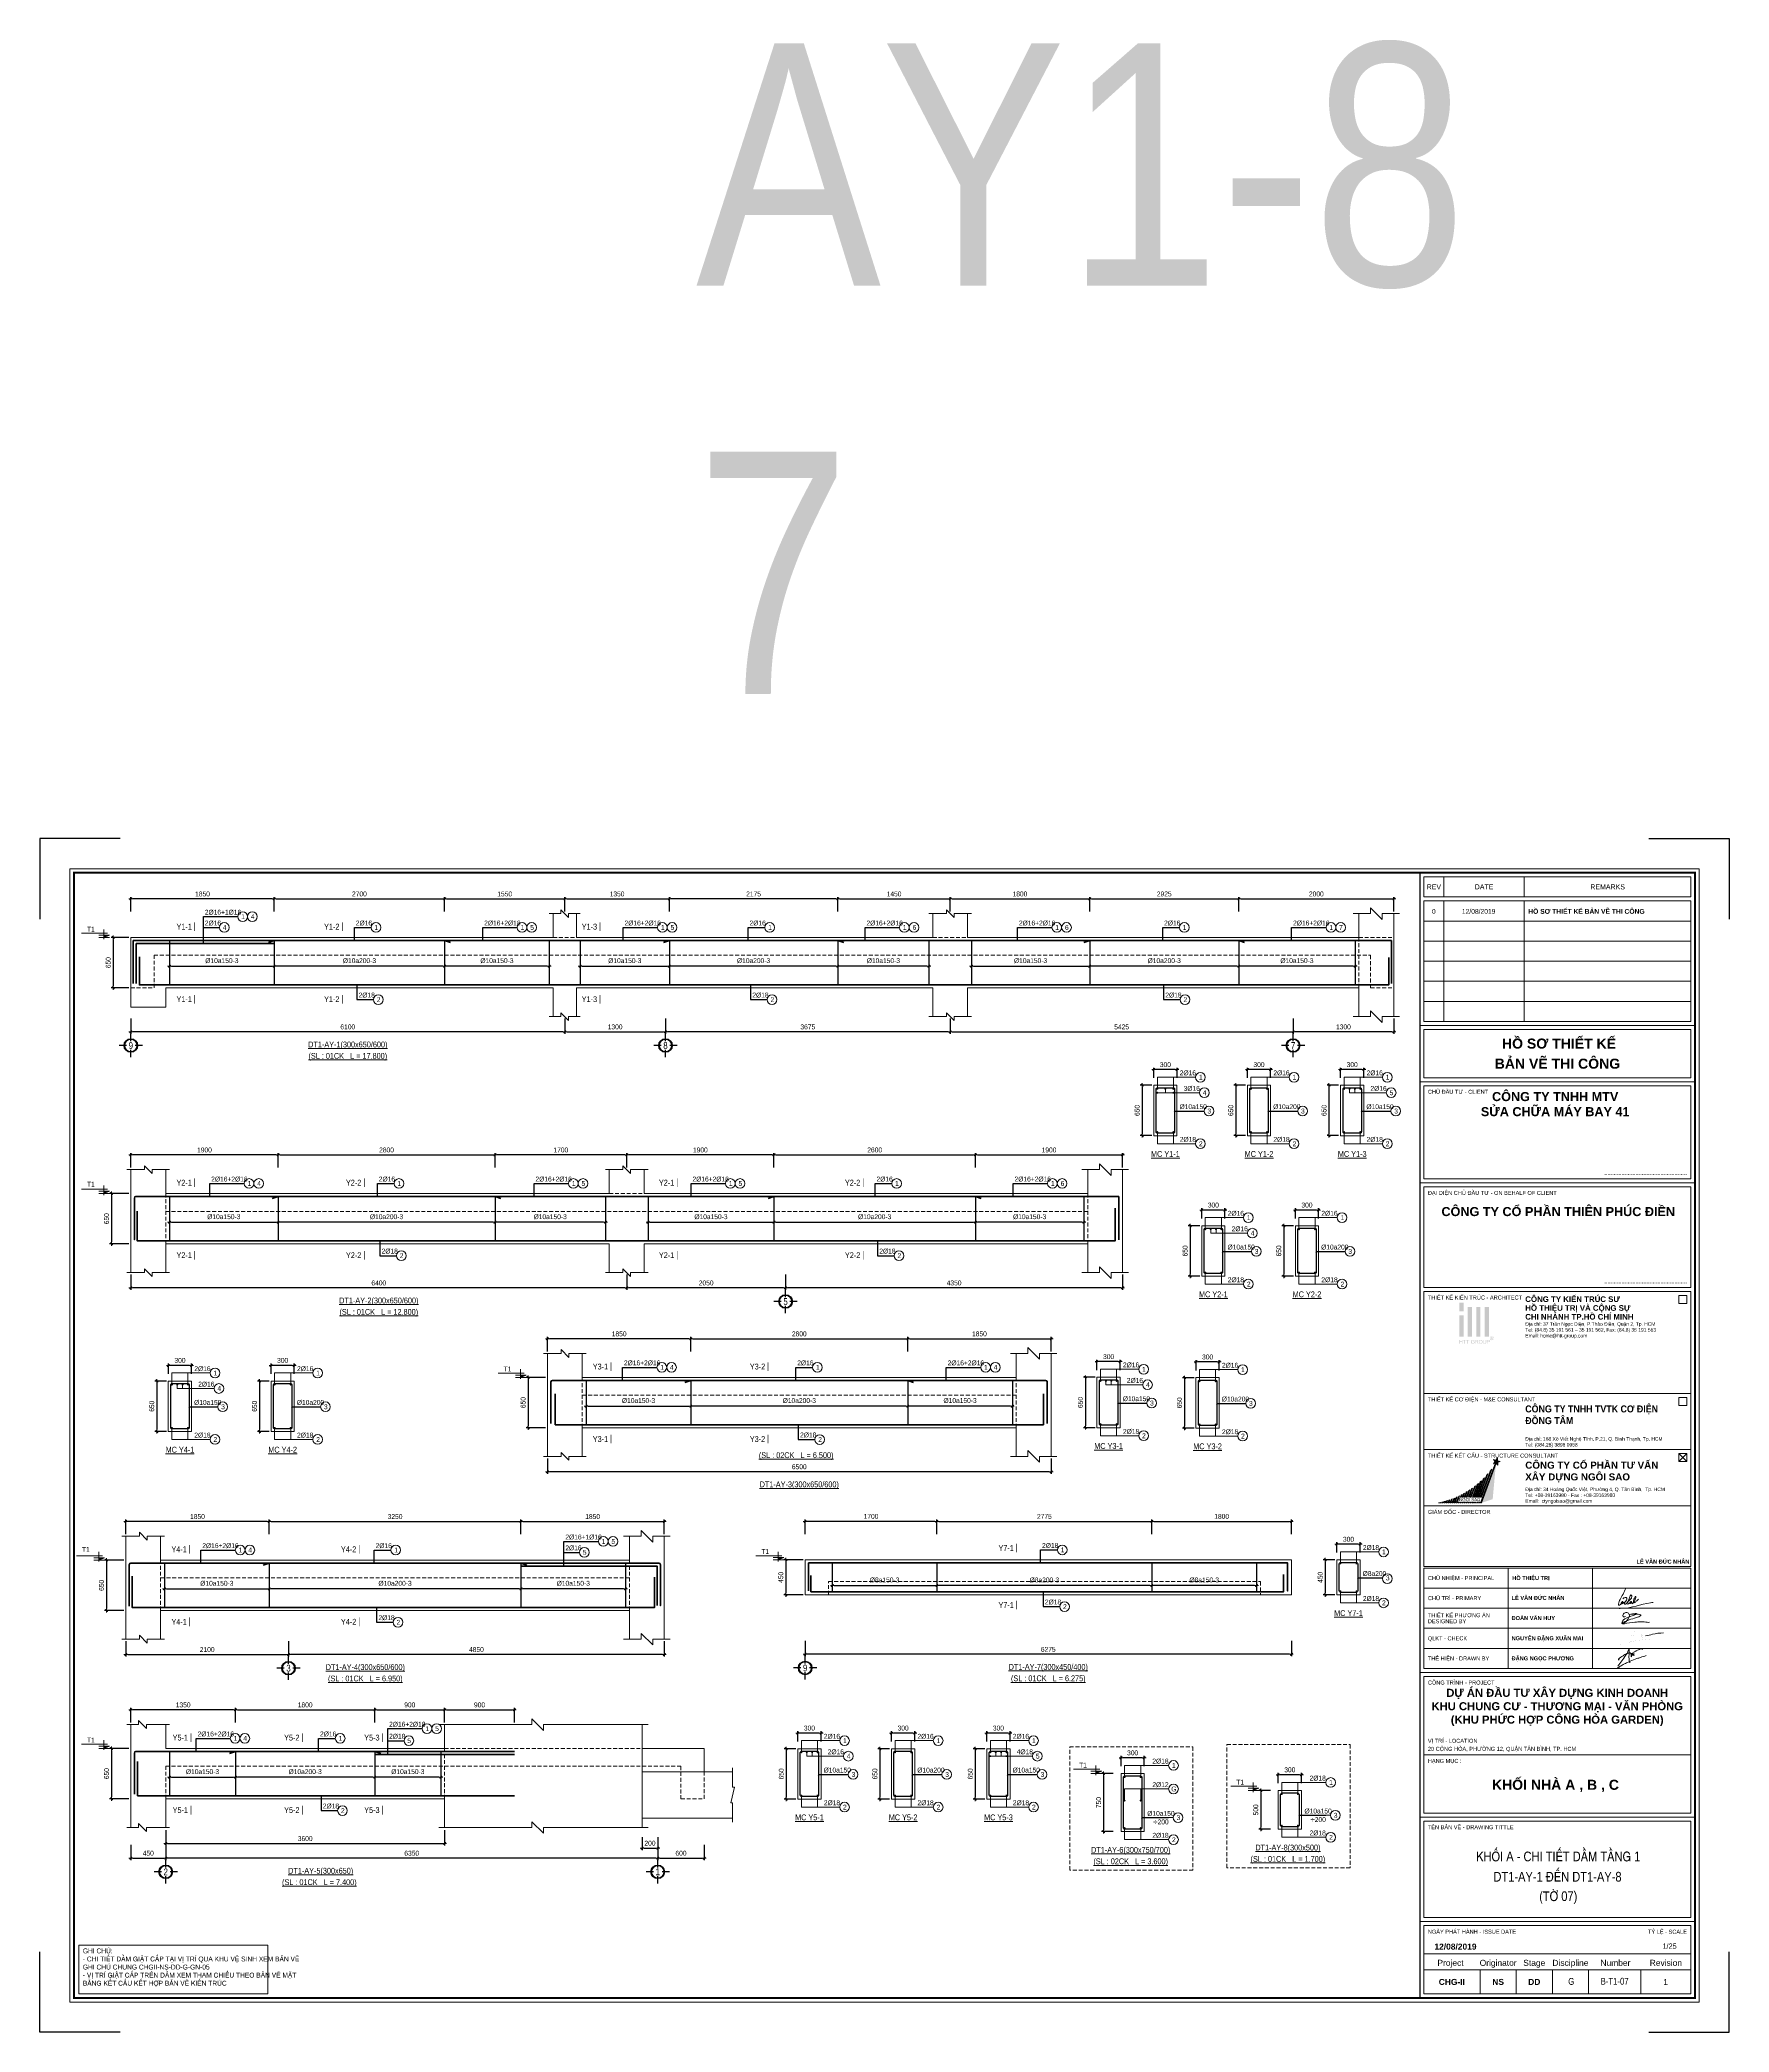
# Model space of a CAD drawing. Header units: millimetres. Extents: x 397144 to 8960116, y 345581 to 674207.
# Drawn here: x 5040864 to 5062667, y 648502 to 674207 of the extents above; entities that cross this region are included whole.
import ezdxf
from ezdxf.enums import TextEntityAlignment as Align

# ---------------------------------------------------------------- set-up
doc = ezdxf.new("R2010")
doc.units = ezdxf.units.MM
doc.header["$PDSIZE"] = -10
doc.linetypes.add('CENTER', pattern=[2, 1.25, -0.25, 0.25, -0.25])
doc.linetypes.add('HIDDEN', pattern=[0.375, 0.25, -0.125])
doc.layers.get('0').update_dxf_attribs({"linetype": 'CONTINUOUS'})
doc.layers.get('Defpoints').update_dxf_attribs({"color": 12, "linetype": 'CONTINUOUS'})
for name, color, linetype, lineweight in [('2', 2, 'CONTINUOUS', 20), ('CDAI', 8, 'CONTINUOUS', 30), ('CHG_XX_Khung ten$0$A1 BORDER$0$DGIONG', 4, 'CONTINUOUS', 13), ('CHG_XX_Khung ten$0$A1 BORDER$0$STICK', 1, 'CONTINUOUS', 9), ('CHG_XX_Khung ten$0$TEXT', 7, 'CONTINUOUS', 15), ('CHUNHO', 7, 'CENTER', 13), ('CTHEP', 2, 'CONTINUOUS', 50), ('DBAO', 3, 'CONTINUOUS', 20), ('DGIONG', 4, 'CONTINUOUS', 13), ('KTH', 150, 'CONTINUOUS', 5), ('Net khuat', 8, 'HIDDEN', 13), ('STICK', 1, 'CONTINUOUS', 9), ('TEXT', 7, 'CONTINUOUS', 15)]:
    doc.layers.add(name, color=color, linetype=linetype, lineweight=lineweight)
doc.layers.add('8', color=8, linetype='CONTINUOUS')
doc.layers.add('CHG_XX_Khung ten$0$TKTC', color=1, linetype='CONTINUOUS')
doc.layers.add('HATCH', color=7, linetype='CONTINUOUS', lineweight=5, true_color=0x2491ff)
doc.styles.add('CHG_XX_Khung ten$0$A1 BORDER$0$ARIAL', font='arial.ttf')
doc.styles.add('CHG_XX_Khung ten$0$A1 BORDER$0$Arial - Bold', font='arialbd.ttf', dxfattribs={"height": 2.5})
doc.styles.add('CHG_XX_Khung ten$0$A1 BORDER$0$Star-AvoBold', font='VAVOB_0.TTF')
doc.styles.add('CHG_XX_Khung ten$0$A1 BORDER$0$Title Block DD$0$ARIAL', font='arial.ttf')
doc.styles.add('CHG_XX_Khung ten$0$A1 BORDER$0$Title Block DD$0$Arial - Bold', font='arialbd.ttf', dxfattribs={"height": 2.5})
doc.styles.add('CHG_XX_Khung ten$0$arial', font='arial.ttf')
doc.styles.add('CHG_XX_Khung ten$0$Arial - Bold', font='arialbd.ttf')
doc.styles.add('CHG_XX_Khung ten$0$ArialB', font='arialbd.ttf')
doc.styles.add('CHG_XX_Khung ten$0$title block pccc$0$ARIAL', font='arial.ttf')
doc.styles.add('CHG_XX_Khung ten$0$title block pccc$0$Arial - Bold', font='arialbd.ttf', dxfattribs={"height": 2.5})
doc.styles.add('HELVECONDENSE', font='VHELVCN_0.TTF')
doc.styles.add('Star-HelCon', font='VHELVCN_0.TTF')
doc.styles.add('TTP-HelCon', font='VHELVCN_0.TTF')
doc.styles.add('VNI-HELVE-CONDENSE', font='VHELVCN_0.TTF')
doc.dimstyles.new('kc-25', dxfattribs={"dimtxt": 62.5, "dimasz": 20, "dimexe": 20, "dimexo": 50, "dimgap": 25, "dimtad": 3, "dimdec": 0, "dimzin": 0, "dimdsep": 46, "dimtxsty": 'VNI-HELVE-CONDENSE', "dimblk": 'DIM', "dimcen": 2.5, "dimclrd": 256, "dimclre": 154, "dimclrt": 7, "dimaunit": 1, "dimadec": 0, "dimazin": 0, "dimtfac": 1, "dimtdec": 0, "dimtix": 1, "dimtmove": 0, "dimatfit": 3, "dimldrblk": 'DOT', "dimfxl": 1, "dimtolj": 1, "dimtzin": 0, "dimarcsym": 0})
doc.dimstyles.new('TTP-25', dxfattribs={"dimscale": 25, "dimtxt": 2.5, "dimasz": 1, "dimexe": 1, "dimexo": 1, "dimgap": 0.09, "dimtad": 0, "dimdec": 4, "dimrnd": 5, "dimzin": 9, "dimdsep": 46, "dimtxsty": 'TTP-HelCon', "dimblk": 'Stick1', "dimcen": 0.09, "dimdle": 1.5, "dimclrd": 256, "dimclre": 256, "dimclrt": 7, "dimadec": 0, "dimazin": 0, "dimtfac": 1, "dimtdec": 4, "dimtmove": 0, "dimatfit": 3, "dimldrblk": '_ArchTick1', "dimfxl": 1, "dimtvp": 1, "dimtolj": 1, "dimtzin": 0, "dimarcsym": 0})

# ---------------------------------------------------------------- blocks, each defined once
blk = doc.blocks.new('DIM')
h = blk.add_hatch(color=1)
h.paths.add_polyline_path([(0.5, 0.3, 1), (0.3, 0.5), (-0.2, 0), (0.2, 0)])
h.paths.add_polyline_path([(0.2, 0), (-0.2, 0), (-0.5, -0.3, 1), (-0.3, -0.5)])
at = {"color": 9}
for p, q in [((-0.2, 0), (-1.5, 0)), ((0.2, 0), (1.5, 0))]:
    blk.add_line(p, q, dxfattribs=at)
at = {"color": 1}
for p, q in [((-0.5, -0.3), (0.3, 0.5)), ((-0.3, -0.5), (0.5, 0.3)), ((-0.2, 0), (0.2, 0))]:
    blk.add_line(p, q, dxfattribs=at)
blk.add_arc((-0.4, -0.4), 0.138, 135, 315, dxfattribs=at)
blk = doc.blocks.new('Stick1')
at = {"layer": 'STICK'}
h = blk.add_hatch(color=256, dxfattribs=at)
edge = h.paths.add_edge_path()
edge.add_line((0.3, 0.5), (-0.5, -0.3))
edge.add_arc((-0.4, -0.4), 0.141, 135, 315)
edge.add_line((-0.3, -0.5), (0.5, 0.3))
edge.add_arc((0.4, 0.4), 0.141, 315, 495)
blk.add_line((1, 0), (-1, 0), dxfattribs=at)
blk.add_lwpolyline([(0.3, 0.5), (-0.5, -0.3, 1), (-0.3, -0.5), (0.5, 0.3, 1), (0.3, 0.5, 1)], format="xyb", dxfattribs=at)
blk = doc.blocks.new('*D94')
at = {"layer": 'Defpoints', "color": 0, "transparency": 16777216}
for p in [(5042539, 662396), (5043889, 662396), (5043889, 662256)]:
    blk.add_point(p, dxfattribs=at)
at = {"layer": 'KTH', "lineweight": -2, "transparency": 16777216}
for p, q in [((5042539, 662371), (5042539, 662231)), ((5042564, 662256), (5043864, 662256)), ((5043889, 662371), (5043889, 662231))]:
    blk.add_line(p, q, dxfattribs=at)
at = {"layer": 'KTH', "lineweight": -2, "transparency": 16777216, "xscale": 25, "yscale": 25, "zscale": 25, "rotation": 180}
blk.add_blockref('Stick1', (5042539, 662256), dxfattribs=at)
at = {"layer": 'KTH', "lineweight": -2, "transparency": 16777216, "xscale": 25, "yscale": 25, "zscale": 25}
blk.add_blockref('Stick1', (5043889, 662256), dxfattribs=at)
at = {"layer": 'KTH', "color": 7, "transparency": 16777216, "insert": (5043214, 662326), "char_height": 62.5, "attachment_point": 5, "style": 'TTP-HelCon'}
blk.add_mtext('\\A1;Þ10a150-3', dxfattribs=at)
blk = doc.blocks.new('_ArchTick1')
at = {"color": 0, "const_width": 3.81}
blk.add_lwpolyline([(-12.7, -12.7), (12.7, 12.7)], dxfattribs=at)
blk = doc.blocks.new('*D95')
at = {"layer": 'Defpoints', "color": 0, "transparency": 16777216}
for p in [(5042039, 663123), (5042039, 662934), (5043889, 662934)]:
    blk.add_point(p, dxfattribs=at)
at = {"layer": 'KTH', "lineweight": -2, "transparency": 16777216}
for p, q in [((5042039, 662959), (5042039, 663148)), ((5043864, 663123), (5042064, 663123)), ((5043889, 662959), (5043889, 663148))]:
    blk.add_line(p, q, dxfattribs=at)
at = {"layer": 'KTH', "lineweight": -2, "transparency": 16777216, "xscale": 25, "yscale": 25, "zscale": 25, "rotation": 180}
blk.add_blockref('Stick1', (5042039, 663123), dxfattribs=at)
at = {"layer": 'KTH', "lineweight": -2, "transparency": 16777216, "xscale": 25, "yscale": 25, "zscale": 25}
blk.add_blockref('Stick1', (5043889, 663123), dxfattribs=at)
at = {"layer": 'KTH', "color": 7, "transparency": 16777216, "insert": (5042964, 663187), "char_height": 62.5, "attachment_point": 5, "style": 'TTP-HelCon'}
blk.add_mtext('\\A1;1850', dxfattribs=at)
blk = doc.blocks.new('CODE')
at = {"layer": 'DBAO'}
for p, q in [((-63, 0), (-138, 30)), ((-138, 30), (0, 30)), ((-138, 0), (0, 0)), ((-113, 55), (224, 55)), ((-63, -20), (-63, 105))]:
    blk.add_line(p, q, dxfattribs=at)
at = {"layer": 'HATCH', "color": 1}
blk.add_solid([(-63, 0), (-138, 30), (-63, 30)], dxfattribs=at)
blk = doc.blocks.new('*D96')
at = {"layer": 'Defpoints', "color": 0, "transparency": 16777216}
for p in [(5042039, 661606), (5042039, 661408), (5047639, 661606)]:
    blk.add_point(p, dxfattribs=at)
at = {"layer": 'KTH', "lineweight": -2, "transparency": 16777216}
for p, q in [((5042039, 661581), (5042039, 661383)), ((5047614, 661408), (5042064, 661408)), ((5047639, 661581), (5047639, 661383))]:
    blk.add_line(p, q, dxfattribs=at)
at = {"layer": 'KTH', "lineweight": -2, "transparency": 16777216, "xscale": 25, "yscale": 25, "zscale": 25, "rotation": 180}
blk.add_blockref('Stick1', (5042039, 661408), dxfattribs=at)
at = {"layer": 'KTH', "lineweight": -2, "transparency": 16777216, "xscale": 25, "yscale": 25, "zscale": 25}
blk.add_blockref('Stick1', (5047639, 661408), dxfattribs=at)
at = {"layer": 'KTH', "color": 7, "transparency": 16777216, "insert": (5044839, 661472), "char_height": 62.5, "attachment_point": 5, "style": 'TTP-HelCon'}
blk.add_mtext('\\A1;{\\C1;6100}', dxfattribs=at)
blk = doc.blocks.new('*D97')
at = {"layer": 'Defpoints', "color": 0, "transparency": 16777216}
for p in [(5048989, 663123), (5047639, 662934), (5048989, 662934)]:
    blk.add_point(p, dxfattribs=at)
at = {"layer": 'KTH', "lineweight": -2, "transparency": 16777216}
for p, q in [((5047639, 662959), (5047639, 663148)), ((5047664, 663123), (5048964, 663123)), ((5048989, 662959), (5048989, 663148))]:
    blk.add_line(p, q, dxfattribs=at)
at = {"layer": 'KTH', "lineweight": -2, "transparency": 16777216, "xscale": 25, "yscale": 25, "zscale": 25, "rotation": 180}
blk.add_blockref('Stick1', (5047639, 663123), dxfattribs=at)
at = {"layer": 'KTH', "lineweight": -2, "transparency": 16777216, "xscale": 25, "yscale": 25, "zscale": 25}
blk.add_blockref('Stick1', (5048989, 663123), dxfattribs=at)
at = {"layer": 'KTH', "color": 7, "transparency": 16777216, "insert": (5048314, 663187), "char_height": 62.5, "attachment_point": 5, "style": 'TTP-HelCon'}
blk.add_mtext('\\A1;1350', dxfattribs=at)
blk = doc.blocks.new('*D98')
at = {"layer": 'Defpoints', "color": 0, "transparency": 16777216}
for p in [(5052614, 661606), (5057039, 661606), (5057039, 661408)]:
    blk.add_point(p, dxfattribs=at)
at = {"layer": 'KTH', "lineweight": -2, "transparency": 16777216}
for p, q in [((5052614, 661581), (5052614, 661383)), ((5052639, 661408), (5057014, 661408)), ((5057039, 661581), (5057039, 661383))]:
    blk.add_line(p, q, dxfattribs=at)
at = {"layer": 'KTH', "lineweight": -2, "transparency": 16777216, "xscale": 25, "yscale": 25, "zscale": 25, "rotation": 180}
blk.add_blockref('Stick1', (5052614, 661408), dxfattribs=at)
at = {"layer": 'KTH', "lineweight": -2, "transparency": 16777216, "xscale": 25, "yscale": 25, "zscale": 25}
blk.add_blockref('Stick1', (5057039, 661408), dxfattribs=at)
at = {"layer": 'KTH', "color": 7, "transparency": 16777216, "insert": (5054826, 661472), "char_height": 62.5, "attachment_point": 5, "style": 'TTP-HelCon'}
blk.add_mtext('\\A1;{\\C1;5425}', dxfattribs=at)
blk = doc.blocks.new('*D99')
at = {"layer": 'Defpoints', "color": 0, "transparency": 16777216}
for p in [(5057039, 661606), (5057039, 661408), (5058339, 661606)]:
    blk.add_point(p, dxfattribs=at)
at = {"layer": 'KTH', "lineweight": -2, "transparency": 16777216}
for p, q in [((5057039, 661581), (5057039, 661383)), ((5058314, 661408), (5057064, 661408)), ((5058339, 661581), (5058339, 661383))]:
    blk.add_line(p, q, dxfattribs=at)
at = {"layer": 'KTH', "lineweight": -2, "transparency": 16777216, "xscale": 25, "yscale": 25, "zscale": 25, "rotation": 180}
blk.add_blockref('Stick1', (5057039, 661408), dxfattribs=at)
at = {"layer": 'KTH', "lineweight": -2, "transparency": 16777216, "xscale": 25, "yscale": 25, "zscale": 25}
blk.add_blockref('Stick1', (5058339, 661408), dxfattribs=at)
at = {"layer": 'KTH', "color": 7, "transparency": 16777216, "insert": (5057689, 661472), "char_height": 62.5, "attachment_point": 5, "style": 'TTP-HelCon'}
blk.add_mtext('\\A1;1300', dxfattribs=at)
blk = doc.blocks.new('dau truc')
blk.add_circle((0, 0), 180)
at = {"layer": '8'}
for p, q in [((-127, 0), (-345, 0)), ((0, 127), (0, 345)), ((345, 0), (127, 0)), ((0, -345), (0, -127))]:
    blk.add_line(p, q, dxfattribs=at)
blk.add_circle((0, 0), 200, dxfattribs=at)
at = {"layer": 'TEXT', "style": 'HELVECONDENSE'}
blk.add_attdef('A', text='', height=233, dxfattribs=at).set_placement((0, 0), align=Align.MIDDLE)
blk = doc.blocks.new('*D100')
at = {"layer": 'Defpoints', "color": 0, "transparency": 16777216}
for p in [(5052614, 663123), (5051164, 662934), (5052614, 662934)]:
    blk.add_point(p, dxfattribs=at)
at = {"layer": 'KTH', "lineweight": -2, "transparency": 16777216}
for p, q in [((5051164, 662959), (5051164, 663148)), ((5051189, 663123), (5052589, 663123)), ((5052614, 662959), (5052614, 663148))]:
    blk.add_line(p, q, dxfattribs=at)
at = {"layer": 'KTH', "lineweight": -2, "transparency": 16777216, "xscale": 25, "yscale": 25, "zscale": 25, "rotation": 180}
blk.add_blockref('Stick1', (5051164, 663123), dxfattribs=at)
at = {"layer": 'KTH', "lineweight": -2, "transparency": 16777216, "xscale": 25, "yscale": 25, "zscale": 25}
blk.add_blockref('Stick1', (5052614, 663123), dxfattribs=at)
at = {"layer": 'KTH', "color": 7, "transparency": 16777216, "insert": (5051889, 663187), "char_height": 62.5, "attachment_point": 5, "style": 'TTP-HelCon'}
blk.add_mtext('\\A1;1450', dxfattribs=at)
blk = doc.blocks.new('*D101')
at = {"layer": 'Defpoints', "color": 0, "transparency": 16777216}
for p in [(5054414, 663123), (5052614, 662934), (5054414, 662934)]:
    blk.add_point(p, dxfattribs=at)
at = {"layer": 'KTH', "lineweight": -2, "transparency": 16777216}
for p, q in [((5052614, 662959), (5052614, 663148)), ((5052639, 663123), (5054389, 663123)), ((5054414, 662959), (5054414, 663148))]:
    blk.add_line(p, q, dxfattribs=at)
at = {"layer": 'KTH', "lineweight": -2, "transparency": 16777216, "xscale": 25, "yscale": 25, "zscale": 25, "rotation": 180}
blk.add_blockref('Stick1', (5052614, 663123), dxfattribs=at)
at = {"layer": 'KTH', "lineweight": -2, "transparency": 16777216, "xscale": 25, "yscale": 25, "zscale": 25}
blk.add_blockref('Stick1', (5054414, 663123), dxfattribs=at)
at = {"layer": 'KTH', "color": 7, "transparency": 16777216, "insert": (5053514, 663187), "char_height": 62.5, "attachment_point": 5, "style": 'TTP-HelCon'}
blk.add_mtext('\\A1;1800', dxfattribs=at)
blk = doc.blocks.new('*D102')
at = {"layer": 'Defpoints', "color": 0, "transparency": 16777216}
for p in [(5051164, 662396), (5051164, 662256), (5052339, 662396)]:
    blk.add_point(p, dxfattribs=at)
at = {"layer": 'KTH', "lineweight": -2, "transparency": 16777216}
for p, q in [((5051164, 662371), (5051164, 662231)), ((5052314, 662256), (5051189, 662256)), ((5052339, 662371), (5052339, 662231))]:
    blk.add_line(p, q, dxfattribs=at)
at = {"layer": 'KTH', "lineweight": -2, "transparency": 16777216, "xscale": 25, "yscale": 25, "zscale": 25, "rotation": 180}
blk.add_blockref('Stick1', (5051164, 662256), dxfattribs=at)
at = {"layer": 'KTH', "lineweight": -2, "transparency": 16777216, "xscale": 25, "yscale": 25, "zscale": 25}
blk.add_blockref('Stick1', (5052339, 662256), dxfattribs=at)
at = {"layer": 'KTH', "color": 7, "transparency": 16777216, "insert": (5051751, 662326), "char_height": 62.5, "attachment_point": 5, "style": 'TTP-HelCon'}
blk.add_mtext('\\A1;Þ10a150-3', dxfattribs=at)
blk = doc.blocks.new('*D103')
at = {"layer": 'Defpoints', "color": 0, "transparency": 16777216}
for p in [(5056339, 662396), (5056339, 662256), (5057839, 662396)]:
    blk.add_point(p, dxfattribs=at)
at = {"layer": 'KTH', "lineweight": -2, "transparency": 16777216}
for p, q in [((5056339, 662371), (5056339, 662231)), ((5057814, 662256), (5056364, 662256)), ((5057839, 662371), (5057839, 662231))]:
    blk.add_line(p, q, dxfattribs=at)
at = {"layer": 'KTH', "lineweight": -2, "transparency": 16777216, "xscale": 25, "yscale": 25, "zscale": 25, "rotation": 180}
blk.add_blockref('Stick1', (5056339, 662256), dxfattribs=at)
at = {"layer": 'KTH', "lineweight": -2, "transparency": 16777216, "xscale": 25, "yscale": 25, "zscale": 25}
blk.add_blockref('Stick1', (5057839, 662256), dxfattribs=at)
at = {"layer": 'KTH', "color": 7, "transparency": 16777216, "insert": (5057089, 662326), "char_height": 62.5, "attachment_point": 5, "style": 'TTP-HelCon'}
blk.add_mtext('\\A1;Þ10a150-3', dxfattribs=at)
blk = doc.blocks.new('*D104')
at = {"layer": 'Defpoints', "color": 0, "transparency": 16777216}
for p in [(5052889, 662396), (5054414, 662396), (5054414, 662256)]:
    blk.add_point(p, dxfattribs=at)
at = {"layer": 'KTH', "lineweight": -2, "transparency": 16777216}
for p, q in [((5052889, 662371), (5052889, 662231)), ((5052914, 662256), (5054389, 662256)), ((5054414, 662371), (5054414, 662231))]:
    blk.add_line(p, q, dxfattribs=at)
at = {"layer": 'KTH', "lineweight": -2, "transparency": 16777216, "xscale": 25, "yscale": 25, "zscale": 25, "rotation": 180}
blk.add_blockref('Stick1', (5052889, 662256), dxfattribs=at)
at = {"layer": 'KTH', "lineweight": -2, "transparency": 16777216, "xscale": 25, "yscale": 25, "zscale": 25}
blk.add_blockref('Stick1', (5054414, 662256), dxfattribs=at)
at = {"layer": 'KTH', "color": 7, "transparency": 16777216, "insert": (5053651, 662326), "char_height": 62.5, "attachment_point": 5, "style": 'TTP-HelCon'}
blk.add_mtext('\\A1;Þ10a150-3', dxfattribs=at)
blk = doc.blocks.new('*D105')
at = {"layer": 'Defpoints', "color": 0, "transparency": 16777216}
for p in [(5058339, 663123), (5056339, 662934), (5058339, 662934)]:
    blk.add_point(p, dxfattribs=at)
at = {"layer": 'KTH', "lineweight": -2, "transparency": 16777216}
for p, q in [((5056339, 662959), (5056339, 663148)), ((5056364, 663123), (5058314, 663123)), ((5058339, 662959), (5058339, 663148))]:
    blk.add_line(p, q, dxfattribs=at)
at = {"layer": 'KTH', "lineweight": -2, "transparency": 16777216, "xscale": 25, "yscale": 25, "zscale": 25, "rotation": 180}
blk.add_blockref('Stick1', (5056339, 663123), dxfattribs=at)
at = {"layer": 'KTH', "lineweight": -2, "transparency": 16777216, "xscale": 25, "yscale": 25, "zscale": 25}
blk.add_blockref('Stick1', (5058339, 663123), dxfattribs=at)
at = {"layer": 'KTH', "color": 7, "transparency": 16777216, "insert": (5057339, 663187), "char_height": 62.5, "attachment_point": 5, "style": 'TTP-HelCon'}
blk.add_mtext('\\A1;2000', dxfattribs=at)
blk = doc.blocks.new('*D106')
at = {"layer": 'Defpoints', "color": 0, "transparency": 16777216}
for p in [(5056339, 663123), (5054414, 662934), (5056339, 662934)]:
    blk.add_point(p, dxfattribs=at)
at = {"layer": 'KTH', "lineweight": -2, "transparency": 16777216}
for p, q in [((5054414, 662959), (5054414, 663148)), ((5054439, 663123), (5056314, 663123)), ((5056339, 662959), (5056339, 663148))]:
    blk.add_line(p, q, dxfattribs=at)
at = {"layer": 'KTH', "lineweight": -2, "transparency": 16777216, "xscale": 25, "yscale": 25, "zscale": 25, "rotation": 180}
blk.add_blockref('Stick1', (5054414, 663123), dxfattribs=at)
at = {"layer": 'KTH', "lineweight": -2, "transparency": 16777216, "xscale": 25, "yscale": 25, "zscale": 25}
blk.add_blockref('Stick1', (5056339, 663123), dxfattribs=at)
at = {"layer": 'KTH', "color": 7, "transparency": 16777216, "insert": (5055376, 663187), "char_height": 62.5, "attachment_point": 5, "style": 'TTP-HelCon'}
blk.add_mtext('\\A1;{\\C1;2925}', dxfattribs=at)
blk = doc.blocks.new('*D107')
at = {"layer": 'Defpoints', "color": 0, "transparency": 16777216}
for p in [(5054414, 662396), (5054414, 662256), (5056339, 662396)]:
    blk.add_point(p, dxfattribs=at)
at = {"layer": 'KTH', "lineweight": -2, "transparency": 16777216}
for p, q in [((5054414, 662371), (5054414, 662231)), ((5056314, 662256), (5054439, 662256)), ((5056339, 662371), (5056339, 662231))]:
    blk.add_line(p, q, dxfattribs=at)
at = {"layer": 'KTH', "lineweight": -2, "transparency": 16777216, "xscale": 25, "yscale": 25, "zscale": 25, "rotation": 180}
blk.add_blockref('Stick1', (5054414, 662256), dxfattribs=at)
at = {"layer": 'KTH', "lineweight": -2, "transparency": 16777216, "xscale": 25, "yscale": 25, "zscale": 25}
blk.add_blockref('Stick1', (5056339, 662256), dxfattribs=at)
at = {"layer": 'KTH', "color": 7, "transparency": 16777216, "insert": (5055376, 662326), "char_height": 62.5, "attachment_point": 5, "style": 'TTP-HelCon'}
blk.add_mtext('\\A1;Þ10a200-3', dxfattribs=at)
blk = doc.blocks.new('*D108')
at = {"layer": 'Defpoints', "color": 0, "transparency": 16777216}
for p in [(5046089, 663123), (5043889, 662934), (5046089, 662934)]:
    blk.add_point(p, dxfattribs=at)
at = {"layer": 'KTH', "lineweight": -2, "transparency": 16777216}
for p, q in [((5043889, 662959), (5043889, 663148)), ((5043914, 663123), (5046064, 663123)), ((5046089, 662959), (5046089, 663148))]:
    blk.add_line(p, q, dxfattribs=at)
at = {"layer": 'KTH', "lineweight": -2, "transparency": 16777216, "xscale": 25, "yscale": 25, "zscale": 25, "rotation": 180}
blk.add_blockref('Stick1', (5043889, 663123), dxfattribs=at)
at = {"layer": 'KTH', "lineweight": -2, "transparency": 16777216, "xscale": 25, "yscale": 25, "zscale": 25}
blk.add_blockref('Stick1', (5046089, 663123), dxfattribs=at)
at = {"layer": 'KTH', "color": 7, "transparency": 16777216, "insert": (5044989, 663187), "char_height": 62.5, "attachment_point": 5, "style": 'TTP-HelCon'}
blk.add_mtext('\\A1;{\\C1;2700}', dxfattribs=at)
blk = doc.blocks.new('*D109')
at = {"layer": 'Defpoints', "color": 0, "transparency": 16777216}
for p in [(5047639, 663123), (5046089, 662934), (5047639, 662934)]:
    blk.add_point(p, dxfattribs=at)
at = {"layer": 'KTH', "lineweight": -2, "transparency": 16777216}
for p, q in [((5046089, 662959), (5046089, 663148)), ((5046114, 663123), (5047614, 663123)), ((5047639, 662959), (5047639, 663148))]:
    blk.add_line(p, q, dxfattribs=at)
at = {"layer": 'KTH', "lineweight": -2, "transparency": 16777216, "xscale": 25, "yscale": 25, "zscale": 25, "rotation": 180}
blk.add_blockref('Stick1', (5046089, 663123), dxfattribs=at)
at = {"layer": 'KTH', "lineweight": -2, "transparency": 16777216, "xscale": 25, "yscale": 25, "zscale": 25}
blk.add_blockref('Stick1', (5047639, 663123), dxfattribs=at)
at = {"layer": 'KTH', "color": 7, "transparency": 16777216, "insert": (5046864, 663187), "char_height": 62.5, "attachment_point": 5, "style": 'TTP-HelCon'}
blk.add_mtext('\\A1;1550', dxfattribs=at)
blk = doc.blocks.new('*D110')
at = {"layer": 'Defpoints', "color": 0, "transparency": 16777216}
for p in [(5046089, 662396), (5046089, 662256), (5047439, 662396)]:
    blk.add_point(p, dxfattribs=at)
at = {"layer": 'KTH', "lineweight": -2, "transparency": 16777216}
for p, q in [((5046089, 662371), (5046089, 662231)), ((5047414, 662256), (5046114, 662256)), ((5047439, 662371), (5047439, 662231))]:
    blk.add_line(p, q, dxfattribs=at)
at = {"layer": 'KTH', "lineweight": -2, "transparency": 16777216, "xscale": 25, "yscale": 25, "zscale": 25, "rotation": 180}
blk.add_blockref('Stick1', (5046089, 662256), dxfattribs=at)
at = {"layer": 'KTH', "lineweight": -2, "transparency": 16777216, "xscale": 25, "yscale": 25, "zscale": 25}
blk.add_blockref('Stick1', (5047439, 662256), dxfattribs=at)
at = {"layer": 'KTH', "color": 7, "transparency": 16777216, "insert": (5046764, 662326), "char_height": 62.5, "attachment_point": 5, "style": 'TTP-HelCon'}
blk.add_mtext('\\A1;Þ10a150-3', dxfattribs=at)
blk = doc.blocks.new('*D111')
at = {"layer": 'Defpoints', "color": 0, "transparency": 16777216}
for p in [(5043889, 662396), (5043889, 662256), (5046089, 662396)]:
    blk.add_point(p, dxfattribs=at)
at = {"layer": 'KTH', "lineweight": -2, "transparency": 16777216}
for p, q in [((5043889, 662371), (5043889, 662231)), ((5046064, 662256), (5043914, 662256)), ((5046089, 662371), (5046089, 662231))]:
    blk.add_line(p, q, dxfattribs=at)
at = {"layer": 'KTH', "lineweight": -2, "transparency": 16777216, "xscale": 25, "yscale": 25, "zscale": 25, "rotation": 180}
blk.add_blockref('Stick1', (5043889, 662256), dxfattribs=at)
at = {"layer": 'KTH', "lineweight": -2, "transparency": 16777216, "xscale": 25, "yscale": 25, "zscale": 25}
blk.add_blockref('Stick1', (5046089, 662256), dxfattribs=at)
at = {"layer": 'KTH', "color": 7, "transparency": 16777216, "insert": (5044989, 662326), "char_height": 62.5, "attachment_point": 5, "style": 'TTP-HelCon'}
blk.add_mtext('\\A1;Þ10a200-3', dxfattribs=at)
blk = doc.blocks.new('*D112')
at = {"layer": 'Defpoints', "color": 0, "transparency": 16777216}
for p in [(5047839, 662396), (5048989, 662396), (5048989, 662256)]:
    blk.add_point(p, dxfattribs=at)
at = {"layer": 'KTH', "lineweight": -2, "transparency": 16777216}
for p, q in [((5047839, 662371), (5047839, 662231)), ((5047864, 662256), (5048964, 662256)), ((5048989, 662371), (5048989, 662231))]:
    blk.add_line(p, q, dxfattribs=at)
at = {"layer": 'KTH', "lineweight": -2, "transparency": 16777216, "xscale": 25, "yscale": 25, "zscale": 25, "rotation": 180}
blk.add_blockref('Stick1', (5047839, 662256), dxfattribs=at)
at = {"layer": 'KTH', "lineweight": -2, "transparency": 16777216, "xscale": 25, "yscale": 25, "zscale": 25}
blk.add_blockref('Stick1', (5048989, 662256), dxfattribs=at)
at = {"layer": 'KTH', "color": 7, "transparency": 16777216, "insert": (5048414, 662326), "char_height": 62.5, "attachment_point": 5, "style": 'TTP-HelCon'}
blk.add_mtext('\\A1;Þ10a150-3', dxfattribs=at)
blk = doc.blocks.new('*D113')
at = {"layer": 'Defpoints', "color": 0, "transparency": 16777216}
for p in [(5048989, 662396), (5048989, 662256), (5051164, 662396)]:
    blk.add_point(p, dxfattribs=at)
at = {"layer": 'KTH', "lineweight": -2, "transparency": 16777216}
for p, q in [((5048989, 662371), (5048989, 662231)), ((5051139, 662256), (5049014, 662256)), ((5051164, 662371), (5051164, 662231))]:
    blk.add_line(p, q, dxfattribs=at)
at = {"layer": 'KTH', "lineweight": -2, "transparency": 16777216, "xscale": 25, "yscale": 25, "zscale": 25, "rotation": 180}
blk.add_blockref('Stick1', (5048989, 662256), dxfattribs=at)
at = {"layer": 'KTH', "lineweight": -2, "transparency": 16777216, "xscale": 25, "yscale": 25, "zscale": 25}
blk.add_blockref('Stick1', (5051164, 662256), dxfattribs=at)
at = {"layer": 'KTH', "color": 7, "transparency": 16777216, "insert": (5050076, 662326), "char_height": 62.5, "attachment_point": 5, "style": 'TTP-HelCon'}
blk.add_mtext('\\A1;Þ10a200-3', dxfattribs=at)
blk = doc.blocks.new('*D114')
at = {"layer": 'Defpoints', "color": 0, "transparency": 16777216}
for p in [(5048989, 663123), (5048989, 662934), (5051164, 662934)]:
    blk.add_point(p, dxfattribs=at)
at = {"layer": 'KTH', "lineweight": -2, "transparency": 16777216}
for p, q in [((5048989, 662959), (5048989, 663148)), ((5051139, 663123), (5049014, 663123)), ((5051164, 662959), (5051164, 663148))]:
    blk.add_line(p, q, dxfattribs=at)
at = {"layer": 'KTH', "lineweight": -2, "transparency": 16777216, "xscale": 25, "yscale": 25, "zscale": 25, "rotation": 180}
blk.add_blockref('Stick1', (5048989, 663123), dxfattribs=at)
at = {"layer": 'KTH', "lineweight": -2, "transparency": 16777216, "xscale": 25, "yscale": 25, "zscale": 25}
blk.add_blockref('Stick1', (5051164, 663123), dxfattribs=at)
at = {"layer": 'KTH', "color": 7, "transparency": 16777216, "insert": (5050076, 663187), "char_height": 62.5, "attachment_point": 5, "style": 'TTP-HelCon'}
blk.add_mtext('\\A1;2175', dxfattribs=at)
blk = doc.blocks.new('*D115')
at = {"layer": 'Defpoints', "color": 0, "transparency": 16777216}
for p in [(5047639, 661606), (5048939, 661606), (5048939, 661408)]:
    blk.add_point(p, dxfattribs=at)
at = {"layer": 'KTH', "lineweight": -2, "transparency": 16777216}
for p, q in [((5047639, 661581), (5047639, 661383)), ((5047664, 661408), (5048914, 661408)), ((5048939, 661581), (5048939, 661383))]:
    blk.add_line(p, q, dxfattribs=at)
at = {"layer": 'KTH', "lineweight": -2, "transparency": 16777216, "xscale": 25, "yscale": 25, "zscale": 25, "rotation": 180}
blk.add_blockref('Stick1', (5047639, 661408), dxfattribs=at)
at = {"layer": 'KTH', "lineweight": -2, "transparency": 16777216, "xscale": 25, "yscale": 25, "zscale": 25}
blk.add_blockref('Stick1', (5048939, 661408), dxfattribs=at)
at = {"layer": 'KTH', "color": 7, "transparency": 16777216, "insert": (5048289, 661472), "char_height": 62.5, "attachment_point": 5, "style": 'TTP-HelCon'}
blk.add_mtext('\\A1;1300', dxfattribs=at)
blk = doc.blocks.new('*D116')
at = {"layer": 'Defpoints', "color": 0, "transparency": 16777216}
for p in [(5048939, 661606), (5048939, 661408), (5052614, 661606)]:
    blk.add_point(p, dxfattribs=at)
at = {"layer": 'KTH', "lineweight": -2, "transparency": 16777216}
for p, q in [((5048939, 661581), (5048939, 661383)), ((5052589, 661408), (5048964, 661408)), ((5052614, 661581), (5052614, 661383))]:
    blk.add_line(p, q, dxfattribs=at)
at = {"layer": 'KTH', "lineweight": -2, "transparency": 16777216, "xscale": 25, "yscale": 25, "zscale": 25, "rotation": 180}
blk.add_blockref('Stick1', (5048939, 661408), dxfattribs=at)
at = {"layer": 'KTH', "lineweight": -2, "transparency": 16777216, "xscale": 25, "yscale": 25, "zscale": 25}
blk.add_blockref('Stick1', (5052614, 661408), dxfattribs=at)
at = {"layer": 'KTH', "color": 7, "transparency": 16777216, "insert": (5050776, 661472), "char_height": 62.5, "attachment_point": 5, "style": 'TTP-HelCon'}
blk.add_mtext('\\A1;3675', dxfattribs=at)
blk = doc.blocks.new('*D117')
at = {"layer": 'Defpoints', "color": 0, "transparency": 16777216}
for p in [(5047416, 657447), (5047416, 657258), (5049266, 657258)]:
    blk.add_point(p, dxfattribs=at)
at = {"layer": 'KTH', "lineweight": -2, "transparency": 16777216}
for p, q in [((5047416, 657283), (5047416, 657472)), ((5049241, 657447), (5047441, 657447)), ((5049266, 657283), (5049266, 657472))]:
    blk.add_line(p, q, dxfattribs=at)
at = {"layer": 'KTH', "lineweight": -2, "transparency": 16777216, "xscale": 25, "yscale": 25, "zscale": 25, "rotation": 180}
blk.add_blockref('Stick1', (5047416, 657447), dxfattribs=at)
at = {"layer": 'KTH', "lineweight": -2, "transparency": 16777216, "xscale": 25, "yscale": 25, "zscale": 25}
blk.add_blockref('Stick1', (5049266, 657447), dxfattribs=at)
at = {"layer": 'KTH', "color": 7, "transparency": 16777216, "insert": (5048341, 657511), "char_height": 62.5, "attachment_point": 5, "style": 'TTP-HelCon'}
blk.add_mtext('\\A1;1850', dxfattribs=at)
blk = doc.blocks.new('*D118')
at = {"layer": 'Defpoints', "color": 0, "transparency": 16777216}
for p in [(5047416, 656950), (5047166, 656300), (5047416, 656300)]:
    blk.add_point(p, dxfattribs=at)
at = {"layer": 'KTH', "lineweight": -2, "transparency": 16777216}
for p, q in [((5047391, 656950), (5047141, 656950)), ((5047166, 656925), (5047166, 656325)), ((5047391, 656300), (5047141, 656300))]:
    blk.add_line(p, q, dxfattribs=at)
at = {"layer": 'KTH', "lineweight": -2, "transparency": 16777216, "xscale": 25, "yscale": 25, "zscale": 25}
for p, rotation in [((5047166, 656950), 90), ((5047166, 656300), 270)]:
    blk.add_blockref('Stick1', p, dxfattribs=dict(at, rotation=rotation))
at = {"layer": 'KTH', "color": 7, "transparency": 16777216, "insert": (5047102, 656625), "char_height": 62.5, "attachment_point": 5, "rotation": 90, "style": 'TTP-HelCon'}
blk.add_mtext('\\A1;650', dxfattribs=at)
blk = doc.blocks.new('*D119')
at = {"layer": 'Defpoints', "color": 0, "transparency": 16777216}
for p in [(5047416, 655930), (5053916, 655930), (5047416, 655732)]:
    blk.add_point(p, dxfattribs=at)
at = {"layer": 'KTH', "lineweight": -2, "transparency": 16777216}
for p, q in [((5047416, 655905), (5047416, 655707)), ((5053916, 655905), (5053916, 655707)), ((5053891, 655732), (5047441, 655732))]:
    blk.add_line(p, q, dxfattribs=at)
at = {"layer": 'KTH', "lineweight": -2, "transparency": 16777216, "xscale": 25, "yscale": 25, "zscale": 25, "rotation": 180}
blk.add_blockref('Stick1', (5047416, 655732), dxfattribs=at)
at = {"layer": 'KTH', "lineweight": -2, "transparency": 16777216, "xscale": 25, "yscale": 25, "zscale": 25}
blk.add_blockref('Stick1', (5053916, 655732), dxfattribs=at)
at = {"layer": 'KTH', "color": 7, "transparency": 16777216, "insert": (5050666, 655796), "char_height": 62.5, "attachment_point": 5, "style": 'TTP-HelCon'}
blk.add_mtext('\\A1;6500', dxfattribs=at)
blk = doc.blocks.new('*D120')
at = {"layer": 'Defpoints', "color": 0, "transparency": 16777216}
for p in [(5052066, 657447), (5049266, 657258), (5052066, 657258)]:
    blk.add_point(p, dxfattribs=at)
at = {"layer": 'KTH', "lineweight": -2, "transparency": 16777216}
for p, q in [((5049266, 657283), (5049266, 657472)), ((5049291, 657447), (5052041, 657447)), ((5052066, 657283), (5052066, 657472))]:
    blk.add_line(p, q, dxfattribs=at)
at = {"layer": 'KTH', "lineweight": -2, "transparency": 16777216, "xscale": 25, "yscale": 25, "zscale": 25, "rotation": 180}
blk.add_blockref('Stick1', (5049266, 657447), dxfattribs=at)
at = {"layer": 'KTH', "lineweight": -2, "transparency": 16777216, "xscale": 25, "yscale": 25, "zscale": 25}
blk.add_blockref('Stick1', (5052066, 657447), dxfattribs=at)
at = {"layer": 'KTH', "color": 7, "transparency": 16777216, "insert": (5050666, 657511), "char_height": 62.5, "attachment_point": 5, "style": 'TTP-HelCon'}
blk.add_mtext('\\A1;2800', dxfattribs=at)
blk = doc.blocks.new('*D121')
at = {"layer": 'Defpoints', "color": 0, "transparency": 16777216}
for p in [(5053916, 657447), (5052066, 657258), (5053916, 657258)]:
    blk.add_point(p, dxfattribs=at)
at = {"layer": 'KTH', "lineweight": -2, "transparency": 16777216}
for p, q in [((5052066, 657283), (5052066, 657472)), ((5052091, 657447), (5053891, 657447)), ((5053916, 657283), (5053916, 657472))]:
    blk.add_line(p, q, dxfattribs=at)
at = {"layer": 'KTH', "lineweight": -2, "transparency": 16777216, "xscale": 25, "yscale": 25, "zscale": 25, "rotation": 180}
blk.add_blockref('Stick1', (5052066, 657447), dxfattribs=at)
at = {"layer": 'KTH', "lineweight": -2, "transparency": 16777216, "xscale": 25, "yscale": 25, "zscale": 25}
blk.add_blockref('Stick1', (5053916, 657447), dxfattribs=at)
at = {"layer": 'KTH', "color": 7, "transparency": 16777216, "insert": (5052991, 657511), "char_height": 62.5, "attachment_point": 5, "style": 'TTP-HelCon'}
blk.add_mtext('\\A1;1850', dxfattribs=at)
blk = doc.blocks.new('*D122')
at = {"layer": 'Defpoints', "color": 0, "transparency": 16777216}
for p in [(5047916, 656720), (5049266, 656720), (5049266, 656580)]:
    blk.add_point(p, dxfattribs=at)
at = {"layer": 'KTH', "lineweight": -2, "transparency": 16777216}
for p, q in [((5047916, 656695), (5047916, 656555)), ((5047941, 656580), (5049241, 656580)), ((5049266, 656695), (5049266, 656555))]:
    blk.add_line(p, q, dxfattribs=at)
at = {"layer": 'KTH', "lineweight": -2, "transparency": 16777216, "xscale": 25, "yscale": 25, "zscale": 25, "rotation": 180}
blk.add_blockref('Stick1', (5047916, 656580), dxfattribs=at)
at = {"layer": 'KTH', "lineweight": -2, "transparency": 16777216, "xscale": 25, "yscale": 25, "zscale": 25}
blk.add_blockref('Stick1', (5049266, 656580), dxfattribs=at)
at = {"layer": 'KTH', "color": 7, "transparency": 16777216, "insert": (5048591, 656650), "char_height": 62.5, "attachment_point": 5, "style": 'TTP-HelCon'}
blk.add_mtext('\\A1;Þ10a150-3', dxfattribs=at)
blk = doc.blocks.new('*D123')
at = {"layer": 'Defpoints', "color": 0, "transparency": 16777216}
for p in [(5049266, 656720), (5049266, 656580), (5052066, 656720)]:
    blk.add_point(p, dxfattribs=at)
at = {"layer": 'KTH', "lineweight": -2, "transparency": 16777216}
for p, q in [((5049266, 656695), (5049266, 656555)), ((5052041, 656580), (5049291, 656580)), ((5052066, 656695), (5052066, 656555))]:
    blk.add_line(p, q, dxfattribs=at)
at = {"layer": 'KTH', "lineweight": -2, "transparency": 16777216, "xscale": 25, "yscale": 25, "zscale": 25, "rotation": 180}
blk.add_blockref('Stick1', (5049266, 656580), dxfattribs=at)
at = {"layer": 'KTH', "lineweight": -2, "transparency": 16777216, "xscale": 25, "yscale": 25, "zscale": 25}
blk.add_blockref('Stick1', (5052066, 656580), dxfattribs=at)
at = {"layer": 'KTH', "color": 7, "transparency": 16777216, "insert": (5050666, 656650), "char_height": 62.5, "attachment_point": 5, "style": 'TTP-HelCon'}
blk.add_mtext('\\A1;Þ10a200-3', dxfattribs=at)
blk = doc.blocks.new('*D124')
at = {"layer": 'Defpoints', "color": 0, "transparency": 16777216}
for p in [(5052066, 656720), (5052066, 656580), (5053416, 656720)]:
    blk.add_point(p, dxfattribs=at)
at = {"layer": 'KTH', "lineweight": -2, "transparency": 16777216}
for p, q in [((5052066, 656695), (5052066, 656555)), ((5053391, 656580), (5052091, 656580)), ((5053416, 656695), (5053416, 656555))]:
    blk.add_line(p, q, dxfattribs=at)
at = {"layer": 'KTH', "lineweight": -2, "transparency": 16777216, "xscale": 25, "yscale": 25, "zscale": 25, "rotation": 180}
blk.add_blockref('Stick1', (5052066, 656580), dxfattribs=at)
at = {"layer": 'KTH', "lineweight": -2, "transparency": 16777216, "xscale": 25, "yscale": 25, "zscale": 25}
blk.add_blockref('Stick1', (5053416, 656580), dxfattribs=at)
at = {"layer": 'KTH', "color": 7, "transparency": 16777216, "insert": (5052741, 656650), "char_height": 62.5, "attachment_point": 5, "style": 'TTP-HelCon'}
blk.add_mtext('\\A1;Þ10a150-3', dxfattribs=at)
blk = doc.blocks.new('*D125')
at = {"layer": 'Defpoints', "color": 0, "transparency": 16777216}
for p in [(5042539, 659092), (5043939, 659092), (5043939, 658952)]:
    blk.add_point(p, dxfattribs=at)
at = {"layer": 'KTH', "lineweight": -2, "transparency": 16777216}
for p, q in [((5042539, 659067), (5042539, 658927)), ((5042564, 658952), (5043914, 658952)), ((5043939, 659067), (5043939, 658927))]:
    blk.add_line(p, q, dxfattribs=at)
at = {"layer": 'KTH', "lineweight": -2, "transparency": 16777216, "xscale": 25, "yscale": 25, "zscale": 25, "rotation": 180}
blk.add_blockref('Stick1', (5042539, 658952), dxfattribs=at)
at = {"layer": 'KTH', "lineweight": -2, "transparency": 16777216, "xscale": 25, "yscale": 25, "zscale": 25}
blk.add_blockref('Stick1', (5043939, 658952), dxfattribs=at)
at = {"layer": 'KTH', "color": 7, "transparency": 16777216, "insert": (5043239, 659022), "char_height": 62.5, "attachment_point": 5, "style": 'TTP-HelCon'}
blk.add_mtext('\\A1;Þ10a150-3', dxfattribs=at)
blk = doc.blocks.new('*D126')
at = {"layer": 'Defpoints', "color": 0, "transparency": 16777216}
for p in [(5043939, 659092), (5046739, 659092), (5043939, 658952)]:
    blk.add_point(p, dxfattribs=at)
at = {"layer": 'KTH', "lineweight": -2, "transparency": 16777216}
for p, q in [((5043939, 659067), (5043939, 658927)), ((5046714, 658952), (5043964, 658952)), ((5046739, 659067), (5046739, 658927))]:
    blk.add_line(p, q, dxfattribs=at)
at = {"layer": 'KTH', "lineweight": -2, "transparency": 16777216, "xscale": 25, "yscale": 25, "zscale": 25, "rotation": 180}
blk.add_blockref('Stick1', (5043939, 658952), dxfattribs=at)
at = {"layer": 'KTH', "lineweight": -2, "transparency": 16777216, "xscale": 25, "yscale": 25, "zscale": 25}
blk.add_blockref('Stick1', (5046739, 658952), dxfattribs=at)
at = {"layer": 'KTH', "color": 7, "transparency": 16777216, "insert": (5045339, 659022), "char_height": 62.5, "attachment_point": 5, "style": 'TTP-HelCon'}
blk.add_mtext('\\A1;Þ10a200-3', dxfattribs=at)
blk = doc.blocks.new('*D127')
at = {"layer": 'Defpoints', "color": 0, "transparency": 16777216}
for p in [(5042039, 659820), (5042039, 659631), (5043939, 659631)]:
    blk.add_point(p, dxfattribs=at)
at = {"layer": 'KTH', "lineweight": -2, "transparency": 16777216}
for p, q in [((5042039, 659656), (5042039, 659845)), ((5043914, 659820), (5042064, 659820)), ((5043939, 659656), (5043939, 659845))]:
    blk.add_line(p, q, dxfattribs=at)
at = {"layer": 'KTH', "lineweight": -2, "transparency": 16777216, "xscale": 25, "yscale": 25, "zscale": 25, "rotation": 180}
blk.add_blockref('Stick1', (5042039, 659820), dxfattribs=at)
at = {"layer": 'KTH', "lineweight": -2, "transparency": 16777216, "xscale": 25, "yscale": 25, "zscale": 25}
blk.add_blockref('Stick1', (5043939, 659820), dxfattribs=at)
at = {"layer": 'KTH', "color": 7, "transparency": 16777216, "insert": (5042989, 659884), "char_height": 62.5, "attachment_point": 5, "style": 'TTP-HelCon'}
blk.add_mtext('\\A1;1900', dxfattribs=at)
blk = doc.blocks.new('*D128')
at = {"layer": 'Defpoints', "color": 0, "transparency": 16777216}
for p in [(5042039, 659322), (5041789, 658672), (5042039, 658672)]:
    blk.add_point(p, dxfattribs=at)
at = {"layer": 'KTH', "lineweight": -2, "transparency": 16777216}
for p, q in [((5042014, 659322), (5041764, 659322)), ((5041789, 659297), (5041789, 658697)), ((5042014, 658672), (5041764, 658672))]:
    blk.add_line(p, q, dxfattribs=at)
at = {"layer": 'KTH', "lineweight": -2, "transparency": 16777216, "xscale": 25, "yscale": 25, "zscale": 25}
for p, rotation in [((5041789, 659322), 90), ((5041789, 658672), 270)]:
    blk.add_blockref('Stick1', p, dxfattribs=dict(at, rotation=rotation))
at = {"layer": 'KTH', "color": 7, "transparency": 16777216, "insert": (5041725, 658997), "char_height": 62.5, "attachment_point": 5, "rotation": 90, "style": 'TTP-HelCon'}
blk.add_mtext('\\A1;650', dxfattribs=at)
blk = doc.blocks.new('*D129')
at = {"layer": 'Defpoints', "color": 0, "transparency": 16777216}
for p in [(5042039, 658302), (5042039, 658104), (5048439, 658302)]:
    blk.add_point(p, dxfattribs=at)
at = {"layer": 'KTH', "lineweight": -2, "transparency": 16777216}
for p, q in [((5042039, 658277), (5042039, 658079)), ((5048414, 658104), (5042064, 658104)), ((5048439, 658277), (5048439, 658079))]:
    blk.add_line(p, q, dxfattribs=at)
at = {"layer": 'KTH', "lineweight": -2, "transparency": 16777216, "xscale": 25, "yscale": 25, "zscale": 25, "rotation": 180}
blk.add_blockref('Stick1', (5042039, 658104), dxfattribs=at)
at = {"layer": 'KTH', "lineweight": -2, "transparency": 16777216, "xscale": 25, "yscale": 25, "zscale": 25}
blk.add_blockref('Stick1', (5048439, 658104), dxfattribs=at)
at = {"layer": 'KTH', "color": 7, "transparency": 16777216, "insert": (5045239, 658168), "char_height": 62.5, "attachment_point": 5, "style": 'TTP-HelCon'}
blk.add_mtext('\\A1;6400', dxfattribs=at)
blk = doc.blocks.new('*D130')
at = {"layer": 'Defpoints', "color": 0, "transparency": 16777216}
for p in [(5043939, 659631), (5046739, 659820), (5046739, 659631)]:
    blk.add_point(p, dxfattribs=at)
at = {"layer": 'KTH', "lineweight": -2, "transparency": 16777216}
for p, q in [((5043939, 659656), (5043939, 659845)), ((5043964, 659820), (5046714, 659820)), ((5046739, 659656), (5046739, 659845))]:
    blk.add_line(p, q, dxfattribs=at)
at = {"layer": 'KTH', "lineweight": -2, "transparency": 16777216, "xscale": 25, "yscale": 25, "zscale": 25, "rotation": 180}
blk.add_blockref('Stick1', (5043939, 659820), dxfattribs=at)
at = {"layer": 'KTH', "lineweight": -2, "transparency": 16777216, "xscale": 25, "yscale": 25, "zscale": 25}
blk.add_blockref('Stick1', (5046739, 659820), dxfattribs=at)
at = {"layer": 'KTH', "color": 7, "transparency": 16777216, "insert": (5045339, 659884), "char_height": 62.5, "attachment_point": 5, "style": 'TTP-HelCon'}
blk.add_mtext('\\A1;2800', dxfattribs=at)
blk = doc.blocks.new('*D131')
at = {"layer": 'Defpoints', "color": 0, "transparency": 16777216}
for p in [(5046739, 659820), (5046739, 659631), (5048439, 659631)]:
    blk.add_point(p, dxfattribs=at)
at = {"layer": 'KTH', "lineweight": -2, "transparency": 16777216}
for p, q in [((5046739, 659656), (5046739, 659845)), ((5048414, 659820), (5046764, 659820)), ((5048439, 659656), (5048439, 659845))]:
    blk.add_line(p, q, dxfattribs=at)
at = {"layer": 'KTH', "lineweight": -2, "transparency": 16777216, "xscale": 25, "yscale": 25, "zscale": 25, "rotation": 180}
blk.add_blockref('Stick1', (5046739, 659820), dxfattribs=at)
at = {"layer": 'KTH', "lineweight": -2, "transparency": 16777216, "xscale": 25, "yscale": 25, "zscale": 25}
blk.add_blockref('Stick1', (5048439, 659820), dxfattribs=at)
at = {"layer": 'KTH', "color": 7, "transparency": 16777216, "insert": (5047589, 659884), "char_height": 62.5, "attachment_point": 5, "style": 'TTP-HelCon'}
blk.add_mtext('\\A1;1700', dxfattribs=at)
blk = doc.blocks.new('*D132')
at = {"layer": 'Defpoints', "color": 0, "transparency": 16777216}
for p in [(5048439, 659820), (5048439, 659631), (5050339, 659631)]:
    blk.add_point(p, dxfattribs=at)
at = {"layer": 'KTH', "lineweight": -2, "transparency": 16777216}
for p, q in [((5048439, 659656), (5048439, 659845)), ((5050314, 659820), (5048464, 659820)), ((5050339, 659656), (5050339, 659845))]:
    blk.add_line(p, q, dxfattribs=at)
at = {"layer": 'KTH', "lineweight": -2, "transparency": 16777216, "xscale": 25, "yscale": 25, "zscale": 25, "rotation": 180}
blk.add_blockref('Stick1', (5048439, 659820), dxfattribs=at)
at = {"layer": 'KTH', "lineweight": -2, "transparency": 16777216, "xscale": 25, "yscale": 25, "zscale": 25}
blk.add_blockref('Stick1', (5050339, 659820), dxfattribs=at)
at = {"layer": 'KTH', "color": 7, "transparency": 16777216, "insert": (5049389, 659884), "char_height": 62.5, "attachment_point": 5, "style": 'TTP-HelCon'}
blk.add_mtext('\\A1;1900', dxfattribs=at)
blk = doc.blocks.new('*D133')
at = {"layer": 'Defpoints', "color": 0, "transparency": 16777216}
for p in [(5050339, 659631), (5052939, 659820), (5052939, 659631)]:
    blk.add_point(p, dxfattribs=at)
at = {"layer": 'KTH', "lineweight": -2, "transparency": 16777216}
for p, q in [((5050339, 659656), (5050339, 659845)), ((5050364, 659820), (5052914, 659820)), ((5052939, 659656), (5052939, 659845))]:
    blk.add_line(p, q, dxfattribs=at)
at = {"layer": 'KTH', "lineweight": -2, "transparency": 16777216, "xscale": 25, "yscale": 25, "zscale": 25, "rotation": 180}
blk.add_blockref('Stick1', (5050339, 659820), dxfattribs=at)
at = {"layer": 'KTH', "lineweight": -2, "transparency": 16777216, "xscale": 25, "yscale": 25, "zscale": 25}
blk.add_blockref('Stick1', (5052939, 659820), dxfattribs=at)
at = {"layer": 'KTH', "color": 7, "transparency": 16777216, "insert": (5051639, 659884), "char_height": 62.5, "attachment_point": 5, "style": 'TTP-HelCon'}
blk.add_mtext('\\A1;2600', dxfattribs=at)
blk = doc.blocks.new('*D134')
at = {"layer": 'Defpoints', "color": 0, "transparency": 16777216}
for p in [(5052939, 659631), (5054839, 659820), (5054839, 659631)]:
    blk.add_point(p, dxfattribs=at)
at = {"layer": 'KTH', "lineweight": -2, "transparency": 16777216}
for p, q in [((5052939, 659656), (5052939, 659845)), ((5052964, 659820), (5054814, 659820)), ((5054839, 659656), (5054839, 659845))]:
    blk.add_line(p, q, dxfattribs=at)
at = {"layer": 'KTH', "lineweight": -2, "transparency": 16777216, "xscale": 25, "yscale": 25, "zscale": 25, "rotation": 180}
blk.add_blockref('Stick1', (5052939, 659820), dxfattribs=at)
at = {"layer": 'KTH', "lineweight": -2, "transparency": 16777216, "xscale": 25, "yscale": 25, "zscale": 25}
blk.add_blockref('Stick1', (5054839, 659820), dxfattribs=at)
at = {"layer": 'KTH', "color": 7, "transparency": 16777216, "insert": (5053889, 659884), "char_height": 62.5, "attachment_point": 5, "style": 'TTP-HelCon'}
blk.add_mtext('\\A1;1900', dxfattribs=at)
blk = doc.blocks.new('*D135')
at = {"layer": 'Defpoints', "color": 0, "transparency": 16777216}
for p in [(5048439, 658302), (5048439, 658104), (5050489, 658222)]:
    blk.add_point(p, dxfattribs=at)
at = {"layer": 'KTH', "lineweight": -2, "transparency": 16777216}
for p, q in [((5048439, 658277), (5048439, 658079)), ((5050464, 658104), (5048464, 658104)), ((5050489, 658197), (5050489, 658079))]:
    blk.add_line(p, q, dxfattribs=at)
at = {"layer": 'KTH', "lineweight": -2, "transparency": 16777216, "xscale": 25, "yscale": 25, "zscale": 25, "rotation": 180}
blk.add_blockref('Stick1', (5048439, 658104), dxfattribs=at)
at = {"layer": 'KTH', "lineweight": -2, "transparency": 16777216, "xscale": 25, "yscale": 25, "zscale": 25}
blk.add_blockref('Stick1', (5050489, 658104), dxfattribs=at)
at = {"layer": 'KTH', "color": 7, "transparency": 16777216, "insert": (5049464, 658168), "char_height": 62.5, "attachment_point": 5, "style": 'TTP-HelCon'}
blk.add_mtext('\\A1;2050', dxfattribs=at)
blk = doc.blocks.new('*D136')
at = {"layer": 'Defpoints', "color": 0, "transparency": 16777216}
for p in [(5050489, 658302), (5050489, 658104), (5054839, 658302)]:
    blk.add_point(p, dxfattribs=at)
at = {"layer": 'KTH', "lineweight": -2, "transparency": 16777216}
for p, q in [((5050489, 658277), (5050489, 658079)), ((5054814, 658104), (5050514, 658104)), ((5054839, 658277), (5054839, 658079))]:
    blk.add_line(p, q, dxfattribs=at)
at = {"layer": 'KTH', "lineweight": -2, "transparency": 16777216, "xscale": 25, "yscale": 25, "zscale": 25, "rotation": 180}
blk.add_blockref('Stick1', (5050489, 658104), dxfattribs=at)
at = {"layer": 'KTH', "lineweight": -2, "transparency": 16777216, "xscale": 25, "yscale": 25, "zscale": 25}
blk.add_blockref('Stick1', (5054839, 658104), dxfattribs=at)
at = {"layer": 'KTH', "color": 7, "transparency": 16777216, "insert": (5052664, 658168), "char_height": 62.5, "attachment_point": 5, "style": 'TTP-HelCon'}
blk.add_mtext('\\A1;4350', dxfattribs=at)
blk = doc.blocks.new('*D137')
at = {"layer": 'Defpoints', "color": 0, "transparency": 16777216}
for p in [(5046739, 659092), (5048164, 659092), (5046739, 658952)]:
    blk.add_point(p, dxfattribs=at)
at = {"layer": 'KTH', "lineweight": -2, "transparency": 16777216}
for p, q in [((5046739, 659067), (5046739, 658927)), ((5048139, 658952), (5046764, 658952)), ((5048164, 659067), (5048164, 658927))]:
    blk.add_line(p, q, dxfattribs=at)
at = {"layer": 'KTH', "lineweight": -2, "transparency": 16777216, "xscale": 25, "yscale": 25, "zscale": 25, "rotation": 180}
blk.add_blockref('Stick1', (5046739, 658952), dxfattribs=at)
at = {"layer": 'KTH', "lineweight": -2, "transparency": 16777216, "xscale": 25, "yscale": 25, "zscale": 25}
blk.add_blockref('Stick1', (5048164, 658952), dxfattribs=at)
at = {"layer": 'KTH', "color": 7, "transparency": 16777216, "insert": (5047451, 659022), "char_height": 62.5, "attachment_point": 5, "style": 'TTP-HelCon'}
blk.add_mtext('\\A1;Þ10a150-3', dxfattribs=at)
blk = doc.blocks.new('*D138')
at = {"layer": 'Defpoints', "color": 0, "transparency": 16777216}
for p in [(5052939, 659092), (5054339, 659092), (5052939, 658952)]:
    blk.add_point(p, dxfattribs=at)
at = {"layer": 'KTH', "lineweight": -2, "transparency": 16777216}
for p, q in [((5052939, 659067), (5052939, 658927)), ((5054314, 658952), (5052964, 658952)), ((5054339, 659067), (5054339, 658927))]:
    blk.add_line(p, q, dxfattribs=at)
at = {"layer": 'KTH', "lineweight": -2, "transparency": 16777216, "xscale": 25, "yscale": 25, "zscale": 25, "rotation": 180}
blk.add_blockref('Stick1', (5052939, 658952), dxfattribs=at)
at = {"layer": 'KTH', "lineweight": -2, "transparency": 16777216, "xscale": 25, "yscale": 25, "zscale": 25}
blk.add_blockref('Stick1', (5054339, 658952), dxfattribs=at)
at = {"layer": 'KTH', "color": 7, "transparency": 16777216, "insert": (5053639, 659022), "char_height": 62.5, "attachment_point": 5, "style": 'TTP-HelCon'}
blk.add_mtext('\\A1;Þ10a150-3', dxfattribs=at)
blk = doc.blocks.new('*D139')
at = {"layer": 'Defpoints', "color": 0, "transparency": 16777216}
for p in [(5050339, 659092), (5052939, 659092), (5052939, 658952)]:
    blk.add_point(p, dxfattribs=at)
at = {"layer": 'KTH', "lineweight": -2, "transparency": 16777216}
for p, q in [((5050339, 659067), (5050339, 658927)), ((5050364, 658952), (5052914, 658952)), ((5052939, 659067), (5052939, 658927))]:
    blk.add_line(p, q, dxfattribs=at)
at = {"layer": 'KTH', "lineweight": -2, "transparency": 16777216, "xscale": 25, "yscale": 25, "zscale": 25, "rotation": 180}
blk.add_blockref('Stick1', (5050339, 658952), dxfattribs=at)
at = {"layer": 'KTH', "lineweight": -2, "transparency": 16777216, "xscale": 25, "yscale": 25, "zscale": 25}
blk.add_blockref('Stick1', (5052939, 658952), dxfattribs=at)
at = {"layer": 'KTH', "color": 7, "transparency": 16777216, "insert": (5051639, 659022), "char_height": 62.5, "attachment_point": 5, "style": 'TTP-HelCon'}
blk.add_mtext('\\A1;Þ10a200-3', dxfattribs=at)
blk = doc.blocks.new('*D140')
at = {"layer": 'Defpoints', "color": 0, "transparency": 16777216}
for p in [(5048714, 659092), (5050339, 659092), (5050339, 658952)]:
    blk.add_point(p, dxfattribs=at)
at = {"layer": 'KTH', "lineweight": -2, "transparency": 16777216}
for p, q in [((5048714, 659067), (5048714, 658927)), ((5048739, 658952), (5050314, 658952)), ((5050339, 659067), (5050339, 658927))]:
    blk.add_line(p, q, dxfattribs=at)
at = {"layer": 'KTH', "lineweight": -2, "transparency": 16777216, "xscale": 25, "yscale": 25, "zscale": 25, "rotation": 180}
blk.add_blockref('Stick1', (5048714, 658952), dxfattribs=at)
at = {"layer": 'KTH', "lineweight": -2, "transparency": 16777216, "xscale": 25, "yscale": 25, "zscale": 25}
blk.add_blockref('Stick1', (5050339, 658952), dxfattribs=at)
at = {"layer": 'KTH', "color": 7, "transparency": 16777216, "insert": (5049526, 659022), "char_height": 62.5, "attachment_point": 5, "style": 'TTP-HelCon'}
blk.add_mtext('\\A1;Þ10a150-3', dxfattribs=at)
blk = doc.blocks.new('*D141')
at = {"layer": 'Defpoints', "color": 0, "transparency": 16777216}
for p in [(5042539, 651932), (5043389, 651932), (5043389, 651792)]:
    blk.add_point(p, dxfattribs=at)
at = {"layer": 'KTH', "lineweight": -2, "transparency": 16777216}
for p, q in [((5042539, 651907), (5042539, 651767)), ((5043389, 651907), (5043389, 651767)), ((5042564, 651792), (5043364, 651792))]:
    blk.add_line(p, q, dxfattribs=at)
at = {"layer": 'KTH', "lineweight": -2, "transparency": 16777216, "xscale": 25, "yscale": 25, "zscale": 25, "rotation": 180}
blk.add_blockref('Stick1', (5042539, 651792), dxfattribs=at)
at = {"layer": 'KTH', "lineweight": -2, "transparency": 16777216, "xscale": 25, "yscale": 25, "zscale": 25}
blk.add_blockref('Stick1', (5043389, 651792), dxfattribs=at)
at = {"layer": 'KTH', "color": 7, "transparency": 16777216, "insert": (5042964, 651862), "char_height": 62.5, "attachment_point": 5, "style": 'TTP-HelCon'}
blk.add_mtext('\\A1;Þ10a150-3', dxfattribs=at)
blk = doc.blocks.new('*D142')
at = {"layer": 'Defpoints', "color": 0, "transparency": 16777216}
for p in [(5043389, 651932), (5045189, 651932), (5043389, 651792)]:
    blk.add_point(p, dxfattribs=at)
at = {"layer": 'KTH', "lineweight": -2, "transparency": 16777216}
for p, q in [((5043389, 651907), (5043389, 651767)), ((5045189, 651907), (5045189, 651767)), ((5045164, 651792), (5043414, 651792))]:
    blk.add_line(p, q, dxfattribs=at)
at = {"layer": 'KTH', "lineweight": -2, "transparency": 16777216, "xscale": 25, "yscale": 25, "zscale": 25, "rotation": 180}
blk.add_blockref('Stick1', (5043389, 651792), dxfattribs=at)
at = {"layer": 'KTH', "lineweight": -2, "transparency": 16777216, "xscale": 25, "yscale": 25, "zscale": 25}
blk.add_blockref('Stick1', (5045189, 651792), dxfattribs=at)
at = {"layer": 'KTH', "color": 7, "transparency": 16777216, "insert": (5044289, 651862), "char_height": 62.5, "attachment_point": 5, "style": 'TTP-HelCon'}
blk.add_mtext('\\A1;Þ10a200-3', dxfattribs=at)
blk = doc.blocks.new('*D143')
at = {"layer": 'Defpoints', "color": 0, "transparency": 16777216}
for p in [(5042039, 652660), (5042039, 652471), (5043389, 652471)]:
    blk.add_point(p, dxfattribs=at)
at = {"layer": 'KTH', "lineweight": -2, "transparency": 16777216}
for p, q in [((5042039, 652496), (5042039, 652685)), ((5043389, 652496), (5043389, 652685)), ((5043364, 652660), (5042064, 652660))]:
    blk.add_line(p, q, dxfattribs=at)
at = {"layer": 'KTH', "lineweight": -2, "transparency": 16777216, "xscale": 25, "yscale": 25, "zscale": 25, "rotation": 180}
blk.add_blockref('Stick1', (5042039, 652660), dxfattribs=at)
at = {"layer": 'KTH', "lineweight": -2, "transparency": 16777216, "xscale": 25, "yscale": 25, "zscale": 25}
blk.add_blockref('Stick1', (5043389, 652660), dxfattribs=at)
at = {"layer": 'KTH', "color": 7, "transparency": 16777216, "insert": (5042714, 652724), "char_height": 62.5, "attachment_point": 5, "style": 'TTP-HelCon'}
blk.add_mtext('\\A1;1350', dxfattribs=at)
blk = doc.blocks.new('*D144')
at = {"layer": 'Defpoints', "color": 0, "transparency": 16777216}
for p in [(5042039, 652162), (5041789, 651512), (5042039, 651512)]:
    blk.add_point(p, dxfattribs=at)
at = {"layer": 'KTH', "lineweight": -2, "transparency": 16777216}
for p, q in [((5042014, 652162), (5041764, 652162)), ((5041789, 652137), (5041789, 651537)), ((5042014, 651512), (5041764, 651512))]:
    blk.add_line(p, q, dxfattribs=at)
at = {"layer": 'KTH', "lineweight": -2, "transparency": 16777216, "xscale": 25, "yscale": 25, "zscale": 25}
for p, rotation in [((5041789, 652162), 90), ((5041789, 651512), 270)]:
    blk.add_blockref('Stick1', p, dxfattribs=dict(at, rotation=rotation))
at = {"layer": 'KTH', "color": 7, "transparency": 16777216, "insert": (5041725, 651837), "char_height": 62.5, "attachment_point": 5, "rotation": 90, "style": 'TTP-HelCon'}
blk.add_mtext('\\A1;650', dxfattribs=at)
blk = doc.blocks.new('*D145')
at = {"layer": 'Defpoints', "color": 0, "transparency": 16777216}
for p in [(5043389, 652471), (5045189, 652660), (5045189, 652471)]:
    blk.add_point(p, dxfattribs=at)
at = {"layer": 'KTH', "lineweight": -2, "transparency": 16777216}
for p, q in [((5043389, 652496), (5043389, 652685)), ((5045189, 652496), (5045189, 652685)), ((5043414, 652660), (5045164, 652660))]:
    blk.add_line(p, q, dxfattribs=at)
at = {"layer": 'KTH', "lineweight": -2, "transparency": 16777216, "xscale": 25, "yscale": 25, "zscale": 25, "rotation": 180}
blk.add_blockref('Stick1', (5043389, 652660), dxfattribs=at)
at = {"layer": 'KTH', "lineweight": -2, "transparency": 16777216, "xscale": 25, "yscale": 25, "zscale": 25}
blk.add_blockref('Stick1', (5045189, 652660), dxfattribs=at)
at = {"layer": 'KTH', "color": 7, "transparency": 16777216, "insert": (5044289, 652724), "char_height": 62.5, "attachment_point": 5, "style": 'TTP-HelCon'}
blk.add_mtext('\\A1;1800', dxfattribs=at)
blk = doc.blocks.new('*D146')
at = {"layer": 'Defpoints', "color": 0, "transparency": 16777216}
for p in [(5048839, 650945), (5049439, 650945), (5049439, 650747)]:
    blk.add_point(p, dxfattribs=at)
at = {"layer": 'KTH', "lineweight": -2, "transparency": 16777216}
for p, q in [((5048839, 650920), (5048839, 650722)), ((5049439, 650920), (5049439, 650722)), ((5048864, 650747), (5049414, 650747))]:
    blk.add_line(p, q, dxfattribs=at)
at = {"layer": 'KTH', "lineweight": -2, "transparency": 16777216, "xscale": 25, "yscale": 25, "zscale": 25, "rotation": 180}
blk.add_blockref('Stick1', (5048839, 650747), dxfattribs=at)
at = {"layer": 'KTH', "lineweight": -2, "transparency": 16777216, "xscale": 25, "yscale": 25, "zscale": 25}
blk.add_blockref('Stick1', (5049439, 650747), dxfattribs=at)
at = {"layer": 'KTH', "color": 7, "transparency": 16777216, "insert": (5049139, 650810), "char_height": 62.5, "attachment_point": 5, "style": 'TTP-HelCon'}
blk.add_mtext('\\A1;600', dxfattribs=at)
blk = doc.blocks.new('*D147')
at = {"layer": 'Defpoints', "color": 0, "transparency": 16777216}
for p in [(5045189, 652471), (5046089, 652660), (5046089, 652471)]:
    blk.add_point(p, dxfattribs=at)
at = {"layer": 'KTH', "lineweight": -2, "transparency": 16777216}
for p, q in [((5045189, 652496), (5045189, 652685)), ((5046089, 652496), (5046089, 652685)), ((5045214, 652660), (5046064, 652660))]:
    blk.add_line(p, q, dxfattribs=at)
at = {"layer": 'KTH', "lineweight": -2, "transparency": 16777216, "xscale": 25, "yscale": 25, "zscale": 25, "rotation": 180}
blk.add_blockref('Stick1', (5045189, 652660), dxfattribs=at)
at = {"layer": 'KTH', "lineweight": -2, "transparency": 16777216, "xscale": 25, "yscale": 25, "zscale": 25}
blk.add_blockref('Stick1', (5046089, 652660), dxfattribs=at)
at = {"layer": 'KTH', "color": 7, "transparency": 16777216, "insert": (5045639, 652724), "char_height": 62.5, "attachment_point": 5, "style": 'TTP-HelCon'}
blk.add_mtext('\\A1;900', dxfattribs=at)
blk = doc.blocks.new('*D148')
at = {"layer": 'Defpoints', "color": 0, "transparency": 16777216}
for p in [(5045189, 651932), (5046039, 651932), (5045189, 651792)]:
    blk.add_point(p, dxfattribs=at)
at = {"layer": 'KTH', "lineweight": -2, "transparency": 16777216}
for p, q in [((5045189, 651907), (5045189, 651767)), ((5046039, 651907), (5046039, 651767)), ((5046014, 651792), (5045214, 651792))]:
    blk.add_line(p, q, dxfattribs=at)
at = {"layer": 'KTH', "lineweight": -2, "transparency": 16777216, "xscale": 25, "yscale": 25, "zscale": 25, "rotation": 180}
blk.add_blockref('Stick1', (5045189, 651792), dxfattribs=at)
at = {"layer": 'KTH', "lineweight": -2, "transparency": 16777216, "xscale": 25, "yscale": 25, "zscale": 25}
blk.add_blockref('Stick1', (5046039, 651792), dxfattribs=at)
at = {"layer": 'KTH', "color": 7, "transparency": 16777216, "insert": (5045614, 651862), "char_height": 62.5, "attachment_point": 5, "style": 'TTP-HelCon'}
blk.add_mtext('\\A1;Þ10a150-3', dxfattribs=at)
blk = doc.blocks.new('*D149')
at = {"layer": 'Defpoints', "color": 0, "transparency": 16777216}
for p in [(5048639, 651042), (5048839, 651042), (5048839, 650876)]:
    blk.add_point(p, dxfattribs=at)
at = {"layer": 'KTH', "lineweight": -2, "transparency": 16777216}
for p, q in [((5048639, 651017), (5048639, 650851)), ((5048664, 650876), (5048814, 650876)), ((5048839, 651017), (5048839, 650851))]:
    blk.add_line(p, q, dxfattribs=at)
at = {"layer": 'KTH', "lineweight": -2, "transparency": 16777216, "xscale": 25, "yscale": 25, "zscale": 25, "rotation": 180}
blk.add_blockref('Stick1', (5048639, 650876), dxfattribs=at)
at = {"layer": 'KTH', "lineweight": -2, "transparency": 16777216, "xscale": 25, "yscale": 25, "zscale": 25}
blk.add_blockref('Stick1', (5048839, 650876), dxfattribs=at)
at = {"layer": 'KTH', "color": 7, "transparency": 16777216, "insert": (5048739, 650940), "char_height": 62.5, "attachment_point": 5, "style": 'TTP-HelCon'}
blk.add_mtext('\\A1;200', dxfattribs=at)
blk = doc.blocks.new('*D150')
at = {"layer": 'Defpoints', "color": 0, "transparency": 16777216}
for p in [(5041974, 655090), (5041974, 654901), (5043824, 654901)]:
    blk.add_point(p, dxfattribs=at)
at = {"layer": 'KTH', "lineweight": -2, "transparency": 16777216}
for p, q in [((5041974, 654926), (5041974, 655115)), ((5043799, 655090), (5041999, 655090)), ((5043824, 654926), (5043824, 655115))]:
    blk.add_line(p, q, dxfattribs=at)
at = {"layer": 'KTH', "lineweight": -2, "transparency": 16777216, "xscale": 25, "yscale": 25, "zscale": 25, "rotation": 180}
blk.add_blockref('Stick1', (5041974, 655090), dxfattribs=at)
at = {"layer": 'KTH', "lineweight": -2, "transparency": 16777216, "xscale": 25, "yscale": 25, "zscale": 25}
blk.add_blockref('Stick1', (5043824, 655090), dxfattribs=at)
at = {"layer": 'KTH', "color": 7, "transparency": 16777216, "insert": (5042899, 655154), "char_height": 62.5, "attachment_point": 5, "style": 'TTP-HelCon'}
blk.add_mtext('\\A1;1850', dxfattribs=at)
blk = doc.blocks.new('*D151')
at = {"layer": 'Defpoints', "color": 0, "transparency": 16777216}
for p in [(5041974, 654592), (5041724, 653942), (5041974, 653942)]:
    blk.add_point(p, dxfattribs=at)
at = {"layer": 'KTH', "lineweight": -2, "transparency": 16777216}
for p, q in [((5041949, 654592), (5041699, 654592)), ((5041724, 654567), (5041724, 653967)), ((5041949, 653942), (5041699, 653942))]:
    blk.add_line(p, q, dxfattribs=at)
at = {"layer": 'KTH', "lineweight": -2, "transparency": 16777216, "xscale": 25, "yscale": 25, "zscale": 25}
for p, rotation in [((5041724, 654592), 90), ((5041724, 653942), 270)]:
    blk.add_blockref('Stick1', p, dxfattribs=dict(at, rotation=rotation))
at = {"layer": 'KTH', "color": 7, "transparency": 16777216, "insert": (5041660, 654267), "char_height": 62.5, "attachment_point": 5, "rotation": 90, "style": 'TTP-HelCon'}
blk.add_mtext('\\A1;650', dxfattribs=at)
blk = doc.blocks.new('*D152')
at = {"layer": 'Defpoints', "color": 0, "transparency": 16777216}
for p in [(5044074, 653572), (5048924, 653572), (5044074, 653374)]:
    blk.add_point(p, dxfattribs=at)
at = {"layer": 'KTH', "lineweight": -2, "transparency": 16777216}
for p, q in [((5044074, 653547), (5044074, 653349)), ((5048924, 653547), (5048924, 653349)), ((5048899, 653374), (5044099, 653374))]:
    blk.add_line(p, q, dxfattribs=at)
at = {"layer": 'KTH', "lineweight": -2, "transparency": 16777216, "xscale": 25, "yscale": 25, "zscale": 25, "rotation": 180}
blk.add_blockref('Stick1', (5044074, 653374), dxfattribs=at)
at = {"layer": 'KTH', "lineweight": -2, "transparency": 16777216, "xscale": 25, "yscale": 25, "zscale": 25}
blk.add_blockref('Stick1', (5048924, 653374), dxfattribs=at)
at = {"layer": 'KTH', "color": 7, "transparency": 16777216, "insert": (5046499, 653438), "char_height": 62.5, "attachment_point": 5, "style": 'TTP-HelCon'}
blk.add_mtext('\\A1;4850', dxfattribs=at)
blk = doc.blocks.new('*D153')
at = {"layer": 'Defpoints', "color": 0, "transparency": 16777216}
for p in [(5047074, 655090), (5043824, 654901), (5047074, 654901)]:
    blk.add_point(p, dxfattribs=at)
at = {"layer": 'KTH', "lineweight": -2, "transparency": 16777216}
for p, q in [((5043824, 654926), (5043824, 655115)), ((5043849, 655090), (5047049, 655090)), ((5047074, 654926), (5047074, 655115))]:
    blk.add_line(p, q, dxfattribs=at)
at = {"layer": 'KTH', "lineweight": -2, "transparency": 16777216, "xscale": 25, "yscale": 25, "zscale": 25, "rotation": 180}
blk.add_blockref('Stick1', (5043824, 655090), dxfattribs=at)
at = {"layer": 'KTH', "lineweight": -2, "transparency": 16777216, "xscale": 25, "yscale": 25, "zscale": 25}
blk.add_blockref('Stick1', (5047074, 655090), dxfattribs=at)
at = {"layer": 'KTH', "color": 7, "transparency": 16777216, "insert": (5045449, 655154), "char_height": 62.5, "attachment_point": 5, "style": 'TTP-HelCon'}
blk.add_mtext('\\A1;3250', dxfattribs=at)
blk = doc.blocks.new('*D154')
at = {"layer": 'Defpoints', "color": 0, "transparency": 16777216}
for p in [(5048924, 655090), (5047074, 654901), (5048924, 654901)]:
    blk.add_point(p, dxfattribs=at)
at = {"layer": 'KTH', "lineweight": -2, "transparency": 16777216}
for p, q in [((5047074, 654926), (5047074, 655115)), ((5047099, 655090), (5048899, 655090)), ((5048924, 654926), (5048924, 655115))]:
    blk.add_line(p, q, dxfattribs=at)
at = {"layer": 'KTH', "lineweight": -2, "transparency": 16777216, "xscale": 25, "yscale": 25, "zscale": 25, "rotation": 180}
blk.add_blockref('Stick1', (5047074, 655090), dxfattribs=at)
at = {"layer": 'KTH', "lineweight": -2, "transparency": 16777216, "xscale": 25, "yscale": 25, "zscale": 25}
blk.add_blockref('Stick1', (5048924, 655090), dxfattribs=at)
at = {"layer": 'KTH', "color": 7, "transparency": 16777216, "insert": (5047999, 655154), "char_height": 62.5, "attachment_point": 5, "style": 'TTP-HelCon'}
blk.add_mtext('\\A1;1850', dxfattribs=at)
blk = doc.blocks.new('*D155')
at = {"layer": 'Defpoints', "color": 0, "transparency": 16777216}
for p in [(5042474, 654362), (5043824, 654362), (5043824, 654222)]:
    blk.add_point(p, dxfattribs=at)
at = {"layer": 'KTH', "lineweight": -2, "transparency": 16777216}
for p, q in [((5042474, 654337), (5042474, 654197)), ((5042499, 654222), (5043799, 654222)), ((5043824, 654337), (5043824, 654197))]:
    blk.add_line(p, q, dxfattribs=at)
at = {"layer": 'KTH', "lineweight": -2, "transparency": 16777216, "xscale": 25, "yscale": 25, "zscale": 25, "rotation": 180}
blk.add_blockref('Stick1', (5042474, 654222), dxfattribs=at)
at = {"layer": 'KTH', "lineweight": -2, "transparency": 16777216, "xscale": 25, "yscale": 25, "zscale": 25}
blk.add_blockref('Stick1', (5043824, 654222), dxfattribs=at)
at = {"layer": 'KTH', "color": 7, "transparency": 16777216, "insert": (5043149, 654292), "char_height": 62.5, "attachment_point": 5, "style": 'TTP-HelCon'}
blk.add_mtext('\\A1;Þ10a150-3', dxfattribs=at)
blk = doc.blocks.new('*D156')
at = {"layer": 'Defpoints', "color": 0, "transparency": 16777216}
for p in [(5043824, 654362), (5043824, 654222), (5047074, 654362)]:
    blk.add_point(p, dxfattribs=at)
at = {"layer": 'KTH', "lineweight": -2, "transparency": 16777216}
for p, q in [((5043824, 654337), (5043824, 654197)), ((5047049, 654222), (5043849, 654222)), ((5047074, 654337), (5047074, 654197))]:
    blk.add_line(p, q, dxfattribs=at)
at = {"layer": 'KTH', "lineweight": -2, "transparency": 16777216, "xscale": 25, "yscale": 25, "zscale": 25, "rotation": 180}
blk.add_blockref('Stick1', (5043824, 654222), dxfattribs=at)
at = {"layer": 'KTH', "lineweight": -2, "transparency": 16777216, "xscale": 25, "yscale": 25, "zscale": 25}
blk.add_blockref('Stick1', (5047074, 654222), dxfattribs=at)
at = {"layer": 'KTH', "color": 7, "transparency": 16777216, "insert": (5045449, 654292), "char_height": 62.5, "attachment_point": 5, "style": 'TTP-HelCon'}
blk.add_mtext('\\A1;Þ10a200-3', dxfattribs=at)
blk = doc.blocks.new('*D157')
at = {"layer": 'Defpoints', "color": 0, "transparency": 16777216}
for p in [(5047074, 654362), (5047074, 654222), (5048424, 654362)]:
    blk.add_point(p, dxfattribs=at)
at = {"layer": 'KTH', "lineweight": -2, "transparency": 16777216}
for p, q in [((5047074, 654337), (5047074, 654197)), ((5048399, 654222), (5047099, 654222)), ((5048424, 654337), (5048424, 654197))]:
    blk.add_line(p, q, dxfattribs=at)
at = {"layer": 'KTH', "lineweight": -2, "transparency": 16777216, "xscale": 25, "yscale": 25, "zscale": 25, "rotation": 180}
blk.add_blockref('Stick1', (5047074, 654222), dxfattribs=at)
at = {"layer": 'KTH', "lineweight": -2, "transparency": 16777216, "xscale": 25, "yscale": 25, "zscale": 25}
blk.add_blockref('Stick1', (5048424, 654222), dxfattribs=at)
at = {"layer": 'KTH', "color": 7, "transparency": 16777216, "insert": (5047749, 654292), "char_height": 62.5, "attachment_point": 5, "style": 'TTP-HelCon'}
blk.add_mtext('\\A1;Þ10a150-3', dxfattribs=at)
blk = doc.blocks.new('*D158')
at = {"layer": 'Defpoints', "color": 0, "transparency": 16777216}
for p in [(5041974, 653572), (5044074, 653572), (5044074, 653374)]:
    blk.add_point(p, dxfattribs=at)
at = {"layer": 'KTH', "lineweight": -2, "transparency": 16777216}
for p, q in [((5041974, 653547), (5041974, 653349)), ((5044074, 653547), (5044074, 653349)), ((5041999, 653374), (5044049, 653374))]:
    blk.add_line(p, q, dxfattribs=at)
at = {"layer": 'KTH', "lineweight": -2, "transparency": 16777216, "xscale": 25, "yscale": 25, "zscale": 25, "rotation": 180}
blk.add_blockref('Stick1', (5041974, 653374), dxfattribs=at)
at = {"layer": 'KTH', "lineweight": -2, "transparency": 16777216, "xscale": 25, "yscale": 25, "zscale": 25}
blk.add_blockref('Stick1', (5044074, 653374), dxfattribs=at)
at = {"layer": 'KTH', "color": 7, "transparency": 16777216, "insert": (5043024, 653438), "char_height": 62.5, "attachment_point": 5, "style": 'TTP-HelCon'}
blk.add_mtext('\\A1;2100', dxfattribs=at)
blk = doc.blocks.new('*D159')
at = {"layer": 'Defpoints', "color": 0, "transparency": 16777216}
for p in [(5042489, 650945), (5048839, 650945), (5042489, 650747)]:
    blk.add_point(p, dxfattribs=at)
at = {"layer": 'KTH', "lineweight": -2, "transparency": 16777216}
for p, q in [((5042489, 650920), (5042489, 650722)), ((5048839, 650920), (5048839, 650722)), ((5048814, 650747), (5042514, 650747))]:
    blk.add_line(p, q, dxfattribs=at)
at = {"layer": 'KTH', "lineweight": -2, "transparency": 16777216, "xscale": 25, "yscale": 25, "zscale": 25, "rotation": 180}
blk.add_blockref('Stick1', (5042489, 650747), dxfattribs=at)
at = {"layer": 'KTH', "lineweight": -2, "transparency": 16777216, "xscale": 25, "yscale": 25, "zscale": 25}
blk.add_blockref('Stick1', (5048839, 650747), dxfattribs=at)
at = {"layer": 'KTH', "color": 7, "transparency": 16777216, "insert": (5045664, 650810), "char_height": 62.5, "attachment_point": 5, "style": 'TTP-HelCon'}
blk.add_mtext('\\A1;6350', dxfattribs=at)
blk = doc.blocks.new('*D160')
at = {"layer": 'Defpoints', "color": 0, "transparency": 16777216}
for p in [(5042489, 651133), (5046089, 651133), (5046089, 650935)]:
    blk.add_point(p, dxfattribs=at)
at = {"layer": 'KTH', "lineweight": -2, "transparency": 16777216}
for p, q in [((5042489, 651108), (5042489, 650910)), ((5042514, 650935), (5046064, 650935)), ((5046089, 651108), (5046089, 650910))]:
    blk.add_line(p, q, dxfattribs=at)
at = {"layer": 'KTH', "lineweight": -2, "transparency": 16777216, "xscale": 25, "yscale": 25, "zscale": 25, "rotation": 180}
blk.add_blockref('Stick1', (5042489, 650935), dxfattribs=at)
at = {"layer": 'KTH', "lineweight": -2, "transparency": 16777216, "xscale": 25, "yscale": 25, "zscale": 25}
blk.add_blockref('Stick1', (5046089, 650935), dxfattribs=at)
at = {"layer": 'KTH', "color": 7, "transparency": 16777216, "insert": (5044289, 650999), "char_height": 62.5, "attachment_point": 5, "style": 'TTP-HelCon'}
blk.add_mtext('\\A1;3600', dxfattribs=at)
blk = doc.blocks.new('*D161')
at = {"layer": 'Defpoints', "color": 0, "transparency": 16777216}
for p in [(5042039, 650945), (5042489, 650945), (5042489, 650747)]:
    blk.add_point(p, dxfattribs=at)
at = {"layer": 'KTH', "lineweight": -2, "transparency": 16777216}
for p, q in [((5042039, 650920), (5042039, 650722)), ((5042489, 650920), (5042489, 650722)), ((5042064, 650747), (5042464, 650747))]:
    blk.add_line(p, q, dxfattribs=at)
at = {"layer": 'KTH', "lineweight": -2, "transparency": 16777216, "xscale": 25, "yscale": 25, "zscale": 25, "rotation": 180}
blk.add_blockref('Stick1', (5042039, 650747), dxfattribs=at)
at = {"layer": 'KTH', "lineweight": -2, "transparency": 16777216, "xscale": 25, "yscale": 25, "zscale": 25}
blk.add_blockref('Stick1', (5042489, 650747), dxfattribs=at)
at = {"layer": 'KTH', "color": 7, "transparency": 16777216, "insert": (5042264, 650810), "char_height": 62.5, "attachment_point": 5, "style": 'TTP-HelCon'}
blk.add_mtext('\\A1;450', dxfattribs=at)
blk = doc.blocks.new('*D162')
at = {"layer": 'Defpoints', "color": 0, "transparency": 16777216}
for p in [(5050742, 655092), (5050742, 654903), (5052442, 654903)]:
    blk.add_point(p, dxfattribs=at)
at = {"layer": 'KTH', "lineweight": -2, "transparency": 16777216}
for p, q in [((5050742, 654928), (5050742, 655117)), ((5052417, 655092), (5050767, 655092)), ((5052442, 654928), (5052442, 655117))]:
    blk.add_line(p, q, dxfattribs=at)
at = {"layer": 'KTH', "lineweight": -2, "transparency": 16777216, "xscale": 25, "yscale": 25, "zscale": 25, "rotation": 180}
blk.add_blockref('Stick1', (5050742, 655092), dxfattribs=at)
at = {"layer": 'KTH', "lineweight": -2, "transparency": 16777216, "xscale": 25, "yscale": 25, "zscale": 25}
blk.add_blockref('Stick1', (5052442, 655092), dxfattribs=at)
at = {"layer": 'KTH', "color": 7, "transparency": 16777216, "insert": (5051592, 655156), "char_height": 62.5, "attachment_point": 5, "style": 'TTP-HelCon'}
blk.add_mtext('\\A1;1700', dxfattribs=at)
blk = doc.blocks.new('*D163')
at = {"layer": 'Defpoints', "color": 0, "transparency": 16777216}
for p in [(5050742, 654595), (5050492, 654145), (5050742, 654145)]:
    blk.add_point(p, dxfattribs=at)
at = {"layer": 'KTH', "lineweight": -2, "transparency": 16777216}
for p, q in [((5050717, 654595), (5050467, 654595)), ((5050492, 654570), (5050492, 654170)), ((5050717, 654145), (5050467, 654145))]:
    blk.add_line(p, q, dxfattribs=at)
at = {"layer": 'KTH', "lineweight": -2, "transparency": 16777216, "xscale": 25, "yscale": 25, "zscale": 25}
for p, rotation in [((5050492, 654595), 90), ((5050492, 654145), 270)]:
    blk.add_blockref('Stick1', p, dxfattribs=dict(at, rotation=rotation))
at = {"layer": 'KTH', "color": 7, "transparency": 16777216, "insert": (5050428, 654370), "char_height": 62.5, "attachment_point": 5, "rotation": 90, "style": 'TTP-HelCon'}
blk.add_mtext('\\A1;450', dxfattribs=at)
blk = doc.blocks.new('*D164')
at = {"layer": 'Defpoints', "color": 0, "transparency": 16777216}
for p in [(5050742, 653575), (5057017, 653575), (5050742, 653377)]:
    blk.add_point(p, dxfattribs=at)
at = {"layer": 'KTH', "lineweight": -2, "transparency": 16777216}
for p, q in [((5050742, 653550), (5050742, 653352)), ((5057017, 653550), (5057017, 653352)), ((5056992, 653377), (5050767, 653377))]:
    blk.add_line(p, q, dxfattribs=at)
at = {"layer": 'KTH', "lineweight": -2, "transparency": 16777216, "xscale": 25, "yscale": 25, "zscale": 25, "rotation": 180}
blk.add_blockref('Stick1', (5050742, 653377), dxfattribs=at)
at = {"layer": 'KTH', "lineweight": -2, "transparency": 16777216, "xscale": 25, "yscale": 25, "zscale": 25}
blk.add_blockref('Stick1', (5057017, 653377), dxfattribs=at)
at = {"layer": 'KTH', "color": 7, "transparency": 16777216, "insert": (5053879, 653440), "char_height": 62.5, "attachment_point": 5, "style": 'TTP-HelCon'}
blk.add_mtext('\\A1;6275', dxfattribs=at)
blk = doc.blocks.new('*D165')
at = {"layer": 'Defpoints', "color": 0, "transparency": 16777216}
for p in [(5055217, 655092), (5052442, 654903), (5055217, 654903)]:
    blk.add_point(p, dxfattribs=at)
at = {"layer": 'KTH', "lineweight": -2, "transparency": 16777216}
for p, q in [((5052442, 654928), (5052442, 655117)), ((5052467, 655092), (5055192, 655092)), ((5055217, 654928), (5055217, 655117))]:
    blk.add_line(p, q, dxfattribs=at)
at = {"layer": 'KTH', "lineweight": -2, "transparency": 16777216, "xscale": 25, "yscale": 25, "zscale": 25, "rotation": 180}
blk.add_blockref('Stick1', (5052442, 655092), dxfattribs=at)
at = {"layer": 'KTH', "lineweight": -2, "transparency": 16777216, "xscale": 25, "yscale": 25, "zscale": 25}
blk.add_blockref('Stick1', (5055217, 655092), dxfattribs=at)
at = {"layer": 'KTH', "color": 7, "transparency": 16777216, "insert": (5053829, 655156), "char_height": 62.5, "attachment_point": 5, "style": 'TTP-HelCon'}
blk.add_mtext('\\A1;2775', dxfattribs=at)
blk = doc.blocks.new('*D166')
at = {"layer": 'Defpoints', "color": 0, "transparency": 16777216}
for p in [(5057017, 655092), (5055217, 654903), (5057017, 654903)]:
    blk.add_point(p, dxfattribs=at)
at = {"layer": 'KTH', "lineweight": -2, "transparency": 16777216}
for p, q in [((5055217, 654928), (5055217, 655117)), ((5055242, 655092), (5056992, 655092)), ((5057017, 654928), (5057017, 655117))]:
    blk.add_line(p, q, dxfattribs=at)
at = {"layer": 'KTH', "lineweight": -2, "transparency": 16777216, "xscale": 25, "yscale": 25, "zscale": 25, "rotation": 180}
blk.add_blockref('Stick1', (5055217, 655092), dxfattribs=at)
at = {"layer": 'KTH', "lineweight": -2, "transparency": 16777216, "xscale": 25, "yscale": 25, "zscale": 25}
blk.add_blockref('Stick1', (5057017, 655092), dxfattribs=at)
at = {"layer": 'KTH', "color": 7, "transparency": 16777216, "insert": (5056117, 655156), "char_height": 62.5, "attachment_point": 5, "style": 'TTP-HelCon'}
blk.add_mtext('\\A1;1800', dxfattribs=at)
blk = doc.blocks.new('*D167')
at = {"layer": 'Defpoints', "color": 0, "transparency": 16777216}
for p in [(5051092, 654405), (5052442, 654405), (5052442, 654265)]:
    blk.add_point(p, dxfattribs=at)
at = {"layer": 'KTH', "lineweight": -2, "transparency": 16777216}
for p, q in [((5051092, 654380), (5051092, 654240)), ((5051117, 654265), (5052417, 654265)), ((5052442, 654380), (5052442, 654240))]:
    blk.add_line(p, q, dxfattribs=at)
at = {"layer": 'KTH', "lineweight": -2, "transparency": 16777216, "xscale": 25, "yscale": 25, "zscale": 25, "rotation": 180}
blk.add_blockref('Stick1', (5051092, 654265), dxfattribs=at)
at = {"layer": 'KTH', "lineweight": -2, "transparency": 16777216, "xscale": 25, "yscale": 25, "zscale": 25}
blk.add_blockref('Stick1', (5052442, 654265), dxfattribs=at)
at = {"layer": 'KTH', "color": 7, "transparency": 16777216, "insert": (5051767, 654335), "char_height": 62.5, "attachment_point": 5, "style": 'TTP-HelCon'}
blk.add_mtext('\\A1;Þ8a150-3', dxfattribs=at)
blk = doc.blocks.new('*D168')
at = {"layer": 'Defpoints', "color": 0, "transparency": 16777216}
for p in [(5052442, 654405), (5052442, 654265), (5055217, 654405)]:
    blk.add_point(p, dxfattribs=at)
at = {"layer": 'KTH', "lineweight": -2, "transparency": 16777216}
for p, q in [((5052442, 654380), (5052442, 654240)), ((5055192, 654265), (5052467, 654265)), ((5055217, 654380), (5055217, 654240))]:
    blk.add_line(p, q, dxfattribs=at)
at = {"layer": 'KTH', "lineweight": -2, "transparency": 16777216, "xscale": 25, "yscale": 25, "zscale": 25, "rotation": 180}
blk.add_blockref('Stick1', (5052442, 654265), dxfattribs=at)
at = {"layer": 'KTH', "lineweight": -2, "transparency": 16777216, "xscale": 25, "yscale": 25, "zscale": 25}
blk.add_blockref('Stick1', (5055217, 654265), dxfattribs=at)
at = {"layer": 'KTH', "color": 7, "transparency": 16777216, "insert": (5053829, 654335), "char_height": 62.5, "attachment_point": 5, "style": 'TTP-HelCon'}
blk.add_mtext('\\A1;Þ8a200-3', dxfattribs=at)
blk = doc.blocks.new('*D169')
at = {"layer": 'Defpoints', "color": 0, "transparency": 16777216}
for p in [(5055217, 654405), (5055217, 654265), (5056567, 654405)]:
    blk.add_point(p, dxfattribs=at)
at = {"layer": 'KTH', "lineweight": -2, "transparency": 16777216}
for p, q in [((5055217, 654380), (5055217, 654240)), ((5056542, 654265), (5055242, 654265)), ((5056567, 654380), (5056567, 654240))]:
    blk.add_line(p, q, dxfattribs=at)
at = {"layer": 'KTH', "lineweight": -2, "transparency": 16777216, "xscale": 25, "yscale": 25, "zscale": 25, "rotation": 180}
blk.add_blockref('Stick1', (5055217, 654265), dxfattribs=at)
at = {"layer": 'KTH', "lineweight": -2, "transparency": 16777216, "xscale": 25, "yscale": 25, "zscale": 25}
blk.add_blockref('Stick1', (5056567, 654265), dxfattribs=at)
at = {"layer": 'KTH', "color": 7, "transparency": 16777216, "insert": (5055892, 654335), "char_height": 62.5, "attachment_point": 5, "style": 'TTP-HelCon'}
blk.add_mtext('\\A1;Þ8a150-3', dxfattribs=at)
blk = doc.blocks.new('*D170')
at = {"layer": 'Defpoints', "color": 0, "ltscale": 500, "transparency": 16777216}
for p in [(5054818, 652041), (5054818, 651908), (5055118, 651908)]:
    blk.add_point(p, dxfattribs=at)
at = {"layer": 'KTH', "lineweight": -2, "ltscale": 500, "transparency": 16777216}
for p, q in [((5054818, 651933), (5054818, 652066)), ((5055093, 652041), (5054843, 652041)), ((5055118, 651933), (5055118, 652066))]:
    blk.add_line(p, q, dxfattribs=at)
at = {"layer": 'KTH', "lineweight": -2, "ltscale": 500, "transparency": 16777216, "xscale": 25, "yscale": 25, "zscale": 25, "rotation": 180}
blk.add_blockref('Stick1', (5054818, 652041), dxfattribs=at)
at = {"layer": 'KTH', "lineweight": -2, "ltscale": 500, "transparency": 16777216, "xscale": 25, "yscale": 25, "zscale": 25}
blk.add_blockref('Stick1', (5055118, 652041), dxfattribs=at)
at = {"layer": 'KTH', "color": 7, "ltscale": 500, "transparency": 16777216, "insert": (5054968, 652105), "char_height": 62.5, "attachment_point": 5, "style": 'TTP-HelCon'}
blk.add_mtext('\\A1;300', dxfattribs=at)
blk = doc.blocks.new('*D171')
at = {"layer": 'Defpoints', "color": 0, "ltscale": 500, "transparency": 16777216}
for p in [(5054743, 651839), (5054593, 651089), (5054743, 651089)]:
    blk.add_point(p, dxfattribs=at)
at = {"layer": 'KTH', "lineweight": -2, "ltscale": 500, "transparency": 16777216}
for p, q in [((5054718, 651839), (5054568, 651839)), ((5054593, 651814), (5054593, 651114)), ((5054718, 651089), (5054568, 651089))]:
    blk.add_line(p, q, dxfattribs=at)
at = {"layer": 'KTH', "lineweight": -2, "ltscale": 500, "transparency": 16777216, "xscale": 25, "yscale": 25, "zscale": 25}
for p, rotation in [((5054593, 651839), 90), ((5054593, 651089), 270)]:
    blk.add_blockref('Stick1', p, dxfattribs=dict(at, rotation=rotation))
at = {"layer": 'KTH', "color": 7, "ltscale": 500, "transparency": 16777216, "insert": (5054529, 651464), "char_height": 62.5, "attachment_point": 5, "rotation": 90, "style": 'TTP-HelCon'}
blk.add_mtext('\\A1;750', dxfattribs=at)
blk = doc.blocks.new('MC')
at = {"layer": 'CTHEP', "const_width": 10}
blk.add_lwpolyline([(0, 150), (0, 0)], dxfattribs=at)
at = {"layer": 'TEXT', "style": 'TTP-HelCon'}
blk.add_attdef('A', text='', height=100, dxfattribs=at).set_placement((-50, 26), align=Align.RIGHT)
blk = doc.blocks.new('*D236')
at = {"layer": 'Defpoints', "color": 0, "ltscale": 500, "transparency": 16777216}
for p in [(5054508, 657153), (5054508, 657020), (5054808, 657020)]:
    blk.add_point(p, dxfattribs=at)
at = {"layer": 'KTH', "lineweight": -2, "ltscale": 500, "transparency": 16777216}
for p, q in [((5054508, 657045), (5054508, 657178)), ((5054783, 657153), (5054533, 657153)), ((5054808, 657045), (5054808, 657178))]:
    blk.add_line(p, q, dxfattribs=at)
at = {"layer": 'KTH', "lineweight": -2, "ltscale": 500, "transparency": 16777216, "xscale": 25, "yscale": 25, "zscale": 25, "rotation": 180}
blk.add_blockref('Stick1', (5054508, 657153), dxfattribs=at)
at = {"layer": 'KTH', "lineweight": -2, "ltscale": 500, "transparency": 16777216, "xscale": 25, "yscale": 25, "zscale": 25}
blk.add_blockref('Stick1', (5054808, 657153), dxfattribs=at)
at = {"layer": 'KTH', "color": 7, "ltscale": 500, "transparency": 16777216, "insert": (5054658, 657217), "char_height": 62.5, "attachment_point": 5, "style": 'TTP-HelCon'}
blk.add_mtext('\\A1;300', dxfattribs=at)
blk = doc.blocks.new('*D237')
at = {"layer": 'Defpoints', "color": 0, "ltscale": 500, "transparency": 16777216}
for p in [(5054508, 656951), (5054358, 656301), (5054508, 656301)]:
    blk.add_point(p, dxfattribs=at)
at = {"layer": 'KTH', "lineweight": -2, "ltscale": 500, "transparency": 16777216}
for p, q in [((5054483, 656951), (5054333, 656951)), ((5054358, 656926), (5054358, 656326)), ((5054483, 656301), (5054333, 656301))]:
    blk.add_line(p, q, dxfattribs=at)
at = {"layer": 'KTH', "lineweight": -2, "ltscale": 500, "transparency": 16777216, "xscale": 25, "yscale": 25, "zscale": 25}
for p, rotation in [((5054358, 656951), 90), ((5054358, 656301), 270)]:
    blk.add_blockref('Stick1', p, dxfattribs=dict(at, rotation=rotation))
at = {"layer": 'KTH', "color": 7, "ltscale": 500, "transparency": 16777216, "insert": (5054294, 656626), "char_height": 62.5, "attachment_point": 5, "rotation": 90, "style": 'TTP-HelCon'}
blk.add_mtext('\\A1;650', dxfattribs=at)
blk = doc.blocks.new('*D238')
at = {"layer": 'Defpoints', "color": 0, "ltscale": 500, "transparency": 16777216}
for p in [(5055786, 657149), (5055786, 657015), (5056086, 657015)]:
    blk.add_point(p, dxfattribs=at)
at = {"layer": 'KTH', "lineweight": -2, "ltscale": 500, "transparency": 16777216}
for p, q in [((5055786, 657040), (5055786, 657174)), ((5056061, 657149), (5055811, 657149)), ((5056086, 657040), (5056086, 657174))]:
    blk.add_line(p, q, dxfattribs=at)
at = {"layer": 'KTH', "lineweight": -2, "ltscale": 500, "transparency": 16777216, "xscale": 25, "yscale": 25, "zscale": 25, "rotation": 180}
blk.add_blockref('Stick1', (5055786, 657149), dxfattribs=at)
at = {"layer": 'KTH', "lineweight": -2, "ltscale": 500, "transparency": 16777216, "xscale": 25, "yscale": 25, "zscale": 25}
blk.add_blockref('Stick1', (5056086, 657149), dxfattribs=at)
at = {"layer": 'KTH', "color": 7, "ltscale": 500, "transparency": 16777216, "insert": (5055936, 657213), "char_height": 62.5, "attachment_point": 5, "style": 'TTP-HelCon'}
blk.add_mtext('\\A1;300', dxfattribs=at)
blk = doc.blocks.new('*D239')
at = {"layer": 'Defpoints', "color": 0, "ltscale": 500, "transparency": 16777216}
for p in [(5055786, 656946), (5055636, 656296), (5055786, 656296)]:
    blk.add_point(p, dxfattribs=at)
at = {"layer": 'KTH', "lineweight": -2, "ltscale": 500, "transparency": 16777216}
for p, q in [((5055761, 656946), (5055611, 656946)), ((5055636, 656921), (5055636, 656321)), ((5055761, 656296), (5055611, 656296))]:
    blk.add_line(p, q, dxfattribs=at)
at = {"layer": 'KTH', "lineweight": -2, "ltscale": 500, "transparency": 16777216, "xscale": 25, "yscale": 25, "zscale": 25}
for p, rotation in [((5055636, 656946), 90), ((5055636, 656296), 270)]:
    blk.add_blockref('Stick1', p, dxfattribs=dict(at, rotation=rotation))
at = {"layer": 'KTH', "color": 7, "ltscale": 500, "transparency": 16777216, "insert": (5055572, 656621), "char_height": 62.5, "attachment_point": 5, "rotation": 90, "style": 'TTP-HelCon'}
blk.add_mtext('\\A1;650', dxfattribs=at)
blk = doc.blocks.new('*D240')
at = {"layer": 'Defpoints', "color": 0, "ltscale": 500, "transparency": 16777216}
for p in [(5055241, 660921), (5055241, 660788), (5055541, 660788)]:
    blk.add_point(p, dxfattribs=at)
at = {"layer": 'KTH', "lineweight": -2, "ltscale": 500, "transparency": 16777216}
for p, q in [((5055241, 660813), (5055241, 660946)), ((5055516, 660921), (5055266, 660921)), ((5055541, 660813), (5055541, 660946))]:
    blk.add_line(p, q, dxfattribs=at)
at = {"layer": 'KTH', "lineweight": -2, "ltscale": 500, "transparency": 16777216, "xscale": 25, "yscale": 25, "zscale": 25, "rotation": 180}
blk.add_blockref('Stick1', (5055241, 660921), dxfattribs=at)
at = {"layer": 'KTH', "lineweight": -2, "ltscale": 500, "transparency": 16777216, "xscale": 25, "yscale": 25, "zscale": 25}
blk.add_blockref('Stick1', (5055541, 660921), dxfattribs=at)
at = {"layer": 'KTH', "color": 7, "ltscale": 500, "transparency": 16777216, "insert": (5055391, 660985), "char_height": 62.5, "attachment_point": 5, "style": 'TTP-HelCon'}
blk.add_mtext('\\A1;300', dxfattribs=at)
blk = doc.blocks.new('*D241')
at = {"layer": 'Defpoints', "color": 0, "ltscale": 500, "transparency": 16777216}
for p in [(5055241, 660719), (5055091, 660069), (5055241, 660069)]:
    blk.add_point(p, dxfattribs=at)
at = {"layer": 'KTH', "lineweight": -2, "ltscale": 500, "transparency": 16777216}
for p, q in [((5055216, 660719), (5055066, 660719)), ((5055091, 660694), (5055091, 660094)), ((5055216, 660069), (5055066, 660069))]:
    blk.add_line(p, q, dxfattribs=at)
at = {"layer": 'KTH', "lineweight": -2, "ltscale": 500, "transparency": 16777216, "xscale": 25, "yscale": 25, "zscale": 25}
for p, rotation in [((5055091, 660719), 90), ((5055091, 660069), 270)]:
    blk.add_blockref('Stick1', p, dxfattribs=dict(at, rotation=rotation))
at = {"layer": 'KTH', "color": 7, "ltscale": 500, "transparency": 16777216, "insert": (5055027, 660394), "char_height": 62.5, "attachment_point": 5, "rotation": 90, "style": 'TTP-HelCon'}
blk.add_mtext('\\A1;650', dxfattribs=at)
blk = doc.blocks.new('*D242')
at = {"layer": 'Defpoints', "color": 0, "ltscale": 500, "transparency": 16777216}
for p in [(5056449, 660921), (5056449, 660788), (5056749, 660788)]:
    blk.add_point(p, dxfattribs=at)
at = {"layer": 'KTH', "lineweight": -2, "ltscale": 500, "transparency": 16777216}
for p, q in [((5056449, 660813), (5056449, 660946)), ((5056724, 660921), (5056474, 660921)), ((5056749, 660813), (5056749, 660946))]:
    blk.add_line(p, q, dxfattribs=at)
at = {"layer": 'KTH', "lineweight": -2, "ltscale": 500, "transparency": 16777216, "xscale": 25, "yscale": 25, "zscale": 25, "rotation": 180}
blk.add_blockref('Stick1', (5056449, 660921), dxfattribs=at)
at = {"layer": 'KTH', "lineweight": -2, "ltscale": 500, "transparency": 16777216, "xscale": 25, "yscale": 25, "zscale": 25}
blk.add_blockref('Stick1', (5056749, 660921), dxfattribs=at)
at = {"layer": 'KTH', "color": 7, "ltscale": 500, "transparency": 16777216, "insert": (5056599, 660985), "char_height": 62.5, "attachment_point": 5, "style": 'TTP-HelCon'}
blk.add_mtext('\\A1;300', dxfattribs=at)
blk = doc.blocks.new('*D243')
at = {"layer": 'Defpoints', "color": 0, "ltscale": 500, "transparency": 16777216}
for p in [(5056449, 660719), (5056299, 660069), (5056449, 660069)]:
    blk.add_point(p, dxfattribs=at)
at = {"layer": 'KTH', "lineweight": -2, "ltscale": 500, "transparency": 16777216}
for p, q in [((5056424, 660719), (5056274, 660719)), ((5056299, 660694), (5056299, 660094)), ((5056424, 660069), (5056274, 660069))]:
    blk.add_line(p, q, dxfattribs=at)
at = {"layer": 'KTH', "lineweight": -2, "ltscale": 500, "transparency": 16777216, "xscale": 25, "yscale": 25, "zscale": 25}
for p, rotation in [((5056299, 660719), 90), ((5056299, 660069), 270)]:
    blk.add_blockref('Stick1', p, dxfattribs=dict(at, rotation=rotation))
at = {"layer": 'KTH', "color": 7, "ltscale": 500, "transparency": 16777216, "insert": (5056236, 660394), "char_height": 62.5, "attachment_point": 5, "rotation": 90, "style": 'TTP-HelCon'}
blk.add_mtext('\\A1;650', dxfattribs=at)
blk = doc.blocks.new('*D244')
at = {"layer": 'Defpoints', "color": 0, "ltscale": 500, "transparency": 16777216}
for p in [(5055860, 659109), (5055860, 658976), (5056160, 658976)]:
    blk.add_point(p, dxfattribs=at)
at = {"layer": 'KTH', "lineweight": -2, "ltscale": 500, "transparency": 16777216}
for p, q in [((5055860, 659001), (5055860, 659134)), ((5056135, 659109), (5055885, 659109)), ((5056160, 659001), (5056160, 659134))]:
    blk.add_line(p, q, dxfattribs=at)
at = {"layer": 'KTH', "lineweight": -2, "ltscale": 500, "transparency": 16777216, "xscale": 25, "yscale": 25, "zscale": 25, "rotation": 180}
blk.add_blockref('Stick1', (5055860, 659109), dxfattribs=at)
at = {"layer": 'KTH', "lineweight": -2, "ltscale": 500, "transparency": 16777216, "xscale": 25, "yscale": 25, "zscale": 25}
blk.add_blockref('Stick1', (5056160, 659109), dxfattribs=at)
at = {"layer": 'KTH', "color": 7, "ltscale": 500, "transparency": 16777216, "insert": (5056010, 659173), "char_height": 62.5, "attachment_point": 5, "style": 'TTP-HelCon'}
blk.add_mtext('\\A1;300', dxfattribs=at)
blk = doc.blocks.new('*D245')
at = {"layer": 'Defpoints', "color": 0, "ltscale": 500, "transparency": 16777216}
for p in [(5055860, 658907), (5055710, 658257), (5055860, 658257)]:
    blk.add_point(p, dxfattribs=at)
at = {"layer": 'KTH', "lineweight": -2, "ltscale": 500, "transparency": 16777216}
for p, q in [((5055835, 658907), (5055685, 658907)), ((5055710, 658882), (5055710, 658282)), ((5055835, 658257), (5055685, 658257))]:
    blk.add_line(p, q, dxfattribs=at)
at = {"layer": 'KTH', "lineweight": -2, "ltscale": 500, "transparency": 16777216, "xscale": 25, "yscale": 25, "zscale": 25}
for p, rotation in [((5055710, 658907), 90), ((5055710, 658257), 270)]:
    blk.add_blockref('Stick1', p, dxfattribs=dict(at, rotation=rotation))
at = {"layer": 'KTH', "color": 7, "ltscale": 500, "transparency": 16777216, "insert": (5055646, 658582), "char_height": 62.5, "attachment_point": 5, "rotation": 90, "style": 'TTP-HelCon'}
blk.add_mtext('\\A1;650', dxfattribs=at)
blk = doc.blocks.new('*D246')
at = {"layer": 'Defpoints', "color": 0, "ltscale": 500, "transparency": 16777216}
for p in [(5057068, 659109), (5057068, 658976), (5057368, 658976)]:
    blk.add_point(p, dxfattribs=at)
at = {"layer": 'KTH', "lineweight": -2, "ltscale": 500, "transparency": 16777216}
for p, q in [((5057068, 659001), (5057068, 659134)), ((5057343, 659109), (5057093, 659109)), ((5057368, 659001), (5057368, 659134))]:
    blk.add_line(p, q, dxfattribs=at)
at = {"layer": 'KTH', "lineweight": -2, "ltscale": 500, "transparency": 16777216, "xscale": 25, "yscale": 25, "zscale": 25, "rotation": 180}
blk.add_blockref('Stick1', (5057068, 659109), dxfattribs=at)
at = {"layer": 'KTH', "lineweight": -2, "ltscale": 500, "transparency": 16777216, "xscale": 25, "yscale": 25, "zscale": 25}
blk.add_blockref('Stick1', (5057368, 659109), dxfattribs=at)
at = {"layer": 'KTH', "color": 7, "ltscale": 500, "transparency": 16777216, "insert": (5057218, 659173), "char_height": 62.5, "attachment_point": 5, "style": 'TTP-HelCon'}
blk.add_mtext('\\A1;300', dxfattribs=at)
blk = doc.blocks.new('*D247')
at = {"layer": 'Defpoints', "color": 0, "ltscale": 500, "transparency": 16777216}
for p in [(5057068, 658907), (5056919, 658257), (5057068, 658257)]:
    blk.add_point(p, dxfattribs=at)
at = {"layer": 'KTH', "lineweight": -2, "ltscale": 500, "transparency": 16777216}
for p, q in [((5057043, 658907), (5056894, 658907)), ((5056919, 658882), (5056919, 658282)), ((5057043, 658257), (5056894, 658257))]:
    blk.add_line(p, q, dxfattribs=at)
at = {"layer": 'KTH', "lineweight": -2, "ltscale": 500, "transparency": 16777216, "xscale": 25, "yscale": 25, "zscale": 25}
for p, rotation in [((5056919, 658907), 90), ((5056919, 658257), 270)]:
    blk.add_blockref('Stick1', p, dxfattribs=dict(at, rotation=rotation))
at = {"layer": 'KTH', "color": 7, "ltscale": 500, "transparency": 16777216, "insert": (5056855, 658582), "char_height": 62.5, "attachment_point": 5, "rotation": 90, "style": 'TTP-HelCon'}
blk.add_mtext('\\A1;650', dxfattribs=at)
blk = doc.blocks.new('*D248')
at = {"layer": 'Defpoints', "color": 0, "ltscale": 500, "transparency": 16777216}
for p in [(5042523, 657105), (5042523, 656972), (5042823, 656972)]:
    blk.add_point(p, dxfattribs=at)
at = {"layer": 'KTH', "lineweight": -2, "ltscale": 500, "transparency": 16777216}
for p, q in [((5042523, 656997), (5042523, 657130)), ((5042798, 657105), (5042548, 657105)), ((5042823, 656997), (5042823, 657130))]:
    blk.add_line(p, q, dxfattribs=at)
at = {"layer": 'KTH', "lineweight": -2, "ltscale": 500, "transparency": 16777216, "xscale": 25, "yscale": 25, "zscale": 25, "rotation": 180}
blk.add_blockref('Stick1', (5042523, 657105), dxfattribs=at)
at = {"layer": 'KTH', "lineweight": -2, "ltscale": 500, "transparency": 16777216, "xscale": 25, "yscale": 25, "zscale": 25}
blk.add_blockref('Stick1', (5042823, 657105), dxfattribs=at)
at = {"layer": 'KTH', "color": 7, "ltscale": 500, "transparency": 16777216, "insert": (5042673, 657169), "char_height": 62.5, "attachment_point": 5, "style": 'TTP-HelCon'}
blk.add_mtext('\\A1;300', dxfattribs=at)
blk = doc.blocks.new('*D249')
at = {"layer": 'Defpoints', "color": 0, "ltscale": 500, "transparency": 16777216}
for p in [(5042523, 656903), (5042373, 656253), (5042523, 656253)]:
    blk.add_point(p, dxfattribs=at)
at = {"layer": 'KTH', "lineweight": -2, "ltscale": 500, "transparency": 16777216}
for p, q in [((5042498, 656903), (5042348, 656903)), ((5042373, 656878), (5042373, 656278)), ((5042498, 656253), (5042348, 656253))]:
    blk.add_line(p, q, dxfattribs=at)
at = {"layer": 'KTH', "lineweight": -2, "ltscale": 500, "transparency": 16777216, "xscale": 25, "yscale": 25, "zscale": 25}
for p, rotation in [((5042373, 656903), 90), ((5042373, 656253), 270)]:
    blk.add_blockref('Stick1', p, dxfattribs=dict(at, rotation=rotation))
at = {"layer": 'KTH', "color": 7, "ltscale": 500, "transparency": 16777216, "insert": (5042309, 656578), "char_height": 62.5, "attachment_point": 5, "rotation": 90, "style": 'TTP-HelCon'}
blk.add_mtext('\\A1;650', dxfattribs=at)
blk = doc.blocks.new('*D250')
at = {"layer": 'Defpoints', "color": 0, "ltscale": 500, "transparency": 16777216}
for p in [(5043848, 657105), (5043848, 656972), (5044148, 656972)]:
    blk.add_point(p, dxfattribs=at)
at = {"layer": 'KTH', "lineweight": -2, "ltscale": 500, "transparency": 16777216}
for p, q in [((5043848, 656997), (5043848, 657130)), ((5044123, 657105), (5043873, 657105)), ((5044148, 656997), (5044148, 657130))]:
    blk.add_line(p, q, dxfattribs=at)
at = {"layer": 'KTH', "lineweight": -2, "ltscale": 500, "transparency": 16777216, "xscale": 25, "yscale": 25, "zscale": 25, "rotation": 180}
blk.add_blockref('Stick1', (5043848, 657105), dxfattribs=at)
at = {"layer": 'KTH', "lineweight": -2, "ltscale": 500, "transparency": 16777216, "xscale": 25, "yscale": 25, "zscale": 25}
blk.add_blockref('Stick1', (5044148, 657105), dxfattribs=at)
at = {"layer": 'KTH', "color": 7, "ltscale": 500, "transparency": 16777216, "insert": (5043998, 657169), "char_height": 62.5, "attachment_point": 5, "style": 'TTP-HelCon'}
blk.add_mtext('\\A1;300', dxfattribs=at)
blk = doc.blocks.new('*D251')
at = {"layer": 'Defpoints', "color": 0, "ltscale": 500, "transparency": 16777216}
for p in [(5043848, 656903), (5043698, 656253), (5043848, 656253)]:
    blk.add_point(p, dxfattribs=at)
at = {"layer": 'KTH', "lineweight": -2, "ltscale": 500, "transparency": 16777216}
for p, q in [((5043823, 656903), (5043673, 656903)), ((5043698, 656878), (5043698, 656278)), ((5043823, 656253), (5043673, 656253))]:
    blk.add_line(p, q, dxfattribs=at)
at = {"layer": 'KTH', "lineweight": -2, "ltscale": 500, "transparency": 16777216, "xscale": 25, "yscale": 25, "zscale": 25}
for p, rotation in [((5043698, 656903), 90), ((5043698, 656253), 270)]:
    blk.add_blockref('Stick1', p, dxfattribs=dict(at, rotation=rotation))
at = {"layer": 'KTH', "color": 7, "ltscale": 500, "transparency": 16777216, "insert": (5043635, 656578), "char_height": 62.5, "attachment_point": 5, "rotation": 90, "style": 'TTP-HelCon'}
blk.add_mtext('\\A1;650', dxfattribs=at)
blk = doc.blocks.new('*D252')
at = {"layer": 'Defpoints', "color": 0, "ltscale": 500, "transparency": 16777216}
for p in [(5057652, 660921), (5057652, 660788), (5057952, 660788)]:
    blk.add_point(p, dxfattribs=at)
at = {"layer": 'KTH', "lineweight": -2, "ltscale": 500, "transparency": 16777216}
for p, q in [((5057652, 660813), (5057652, 660946)), ((5057927, 660921), (5057677, 660921)), ((5057952, 660813), (5057952, 660946))]:
    blk.add_line(p, q, dxfattribs=at)
at = {"layer": 'KTH', "lineweight": -2, "ltscale": 500, "transparency": 16777216, "xscale": 25, "yscale": 25, "zscale": 25, "rotation": 180}
blk.add_blockref('Stick1', (5057652, 660921), dxfattribs=at)
at = {"layer": 'KTH', "lineweight": -2, "ltscale": 500, "transparency": 16777216, "xscale": 25, "yscale": 25, "zscale": 25}
blk.add_blockref('Stick1', (5057952, 660921), dxfattribs=at)
at = {"layer": 'KTH', "color": 7, "ltscale": 500, "transparency": 16777216, "insert": (5057802, 660985), "char_height": 62.5, "attachment_point": 5, "style": 'TTP-HelCon'}
blk.add_mtext('\\A1;300', dxfattribs=at)
blk = doc.blocks.new('*D253')
at = {"layer": 'Defpoints', "color": 0, "ltscale": 500, "transparency": 16777216}
for p in [(5057652, 660719), (5057502, 660069), (5057652, 660069)]:
    blk.add_point(p, dxfattribs=at)
at = {"layer": 'KTH', "lineweight": -2, "ltscale": 500, "transparency": 16777216}
for p, q in [((5057627, 660719), (5057477, 660719)), ((5057502, 660694), (5057502, 660094)), ((5057627, 660069), (5057477, 660069))]:
    blk.add_line(p, q, dxfattribs=at)
at = {"layer": 'KTH', "lineweight": -2, "ltscale": 500, "transparency": 16777216, "xscale": 25, "yscale": 25, "zscale": 25}
for p, rotation in [((5057502, 660719), 90), ((5057502, 660069), 270)]:
    blk.add_blockref('Stick1', p, dxfattribs=dict(at, rotation=rotation))
at = {"layer": 'KTH', "color": 7, "ltscale": 500, "transparency": 16777216, "insert": (5057439, 660394), "char_height": 62.5, "attachment_point": 5, "rotation": 90, "style": 'TTP-HelCon'}
blk.add_mtext('\\A1;650', dxfattribs=at)
blk = doc.blocks.new('*D254')
at = {"layer": 'Defpoints', "color": 0, "ltscale": 500, "transparency": 16777216}
for p in [(5053086, 652361), (5053086, 652228), (5053386, 652228)]:
    blk.add_point(p, dxfattribs=at)
at = {"layer": 'KTH', "lineweight": -2, "ltscale": 500, "transparency": 16777216}
for p, q in [((5053086, 652253), (5053086, 652386)), ((5053361, 652361), (5053111, 652361)), ((5053386, 652253), (5053386, 652386))]:
    blk.add_line(p, q, dxfattribs=at)
at = {"layer": 'KTH', "lineweight": -2, "ltscale": 500, "transparency": 16777216, "xscale": 25, "yscale": 25, "zscale": 25, "rotation": 180}
blk.add_blockref('Stick1', (5053086, 652361), dxfattribs=at)
at = {"layer": 'KTH', "lineweight": -2, "ltscale": 500, "transparency": 16777216, "xscale": 25, "yscale": 25, "zscale": 25}
blk.add_blockref('Stick1', (5053386, 652361), dxfattribs=at)
at = {"layer": 'KTH', "color": 7, "ltscale": 500, "transparency": 16777216, "insert": (5053236, 652425), "char_height": 62.5, "attachment_point": 5, "style": 'TTP-HelCon'}
blk.add_mtext('\\A1;300', dxfattribs=at)
blk = doc.blocks.new('*D255')
at = {"layer": 'Defpoints', "color": 0, "ltscale": 500, "transparency": 16777216}
for p in [(5053086, 652159), (5052936, 651509), (5053086, 651509)]:
    blk.add_point(p, dxfattribs=at)
at = {"layer": 'KTH', "lineweight": -2, "ltscale": 500, "transparency": 16777216}
for p, q in [((5053061, 652159), (5052911, 652159)), ((5052936, 652134), (5052936, 651534)), ((5053061, 651509), (5052911, 651509))]:
    blk.add_line(p, q, dxfattribs=at)
at = {"layer": 'KTH', "lineweight": -2, "ltscale": 500, "transparency": 16777216, "xscale": 25, "yscale": 25, "zscale": 25}
for p, rotation in [((5052936, 652159), 90), ((5052936, 651509), 270)]:
    blk.add_blockref('Stick1', p, dxfattribs=dict(at, rotation=rotation))
at = {"layer": 'KTH', "color": 7, "ltscale": 500, "transparency": 16777216, "insert": (5052873, 651834), "char_height": 62.5, "attachment_point": 5, "rotation": 90, "style": 'TTP-HelCon'}
blk.add_mtext('\\A1;650', dxfattribs=at)
blk = doc.blocks.new('*D256')
at = {"layer": 'Defpoints', "color": 0, "ltscale": 500, "transparency": 16777216}
for p in [(5050647, 652361), (5050647, 652228), (5050947, 652228)]:
    blk.add_point(p, dxfattribs=at)
at = {"layer": 'KTH', "lineweight": -2, "ltscale": 500, "transparency": 16777216}
for p, q in [((5050647, 652253), (5050647, 652386)), ((5050922, 652361), (5050672, 652361)), ((5050947, 652253), (5050947, 652386))]:
    blk.add_line(p, q, dxfattribs=at)
at = {"layer": 'KTH', "lineweight": -2, "ltscale": 500, "transparency": 16777216, "xscale": 25, "yscale": 25, "zscale": 25, "rotation": 180}
blk.add_blockref('Stick1', (5050647, 652361), dxfattribs=at)
at = {"layer": 'KTH', "lineweight": -2, "ltscale": 500, "transparency": 16777216, "xscale": 25, "yscale": 25, "zscale": 25}
blk.add_blockref('Stick1', (5050947, 652361), dxfattribs=at)
at = {"layer": 'KTH', "color": 7, "ltscale": 500, "transparency": 16777216, "insert": (5050797, 652425), "char_height": 62.5, "attachment_point": 5, "style": 'TTP-HelCon'}
blk.add_mtext('\\A1;300', dxfattribs=at)
blk = doc.blocks.new('*D257')
at = {"layer": 'Defpoints', "color": 0, "ltscale": 500, "transparency": 16777216}
for p in [(5050647, 652159), (5050497, 651509), (5050647, 651509)]:
    blk.add_point(p, dxfattribs=at)
at = {"layer": 'KTH', "lineweight": -2, "ltscale": 500, "transparency": 16777216}
for p, q in [((5050622, 652159), (5050472, 652159)), ((5050497, 652134), (5050497, 651534)), ((5050622, 651509), (5050472, 651509))]:
    blk.add_line(p, q, dxfattribs=at)
at = {"layer": 'KTH', "lineweight": -2, "ltscale": 500, "transparency": 16777216, "xscale": 25, "yscale": 25, "zscale": 25}
for p, rotation in [((5050497, 652159), 90), ((5050497, 651509), 270)]:
    blk.add_blockref('Stick1', p, dxfattribs=dict(at, rotation=rotation))
at = {"layer": 'KTH', "color": 7, "ltscale": 500, "transparency": 16777216, "insert": (5050434, 651834), "char_height": 62.5, "attachment_point": 5, "rotation": 90, "style": 'TTP-HelCon'}
blk.add_mtext('\\A1;650', dxfattribs=at)
blk = doc.blocks.new('*D258')
at = {"layer": 'Defpoints', "color": 0, "ltscale": 500, "transparency": 16777216}
for p in [(5051856, 652361), (5051856, 652228), (5052156, 652228)]:
    blk.add_point(p, dxfattribs=at)
at = {"layer": 'KTH', "lineweight": -2, "ltscale": 500, "transparency": 16777216}
for p, q in [((5051856, 652253), (5051856, 652386)), ((5052131, 652361), (5051881, 652361)), ((5052156, 652253), (5052156, 652386))]:
    blk.add_line(p, q, dxfattribs=at)
at = {"layer": 'KTH', "lineweight": -2, "ltscale": 500, "transparency": 16777216, "xscale": 25, "yscale": 25, "zscale": 25, "rotation": 180}
blk.add_blockref('Stick1', (5051856, 652361), dxfattribs=at)
at = {"layer": 'KTH', "lineweight": -2, "ltscale": 500, "transparency": 16777216, "xscale": 25, "yscale": 25, "zscale": 25}
blk.add_blockref('Stick1', (5052156, 652361), dxfattribs=at)
at = {"layer": 'KTH', "color": 7, "ltscale": 500, "transparency": 16777216, "insert": (5052006, 652425), "char_height": 62.5, "attachment_point": 5, "style": 'TTP-HelCon'}
blk.add_mtext('\\A1;300', dxfattribs=at)
blk = doc.blocks.new('*D259')
at = {"layer": 'Defpoints', "color": 0, "ltscale": 500, "transparency": 16777216}
for p in [(5051856, 652159), (5051706, 651509), (5051856, 651509)]:
    blk.add_point(p, dxfattribs=at)
at = {"layer": 'KTH', "lineweight": -2, "ltscale": 500, "transparency": 16777216}
for p, q in [((5051831, 652159), (5051681, 652159)), ((5051706, 652134), (5051706, 651534)), ((5051831, 651509), (5051681, 651509))]:
    blk.add_line(p, q, dxfattribs=at)
at = {"layer": 'KTH', "lineweight": -2, "ltscale": 500, "transparency": 16777216, "xscale": 25, "yscale": 25, "zscale": 25}
for p, rotation in [((5051706, 652159), 90), ((5051706, 651509), 270)]:
    blk.add_blockref('Stick1', p, dxfattribs=dict(at, rotation=rotation))
at = {"layer": 'KTH', "color": 7, "ltscale": 500, "transparency": 16777216, "insert": (5051642, 651834), "char_height": 62.5, "attachment_point": 5, "rotation": 90, "style": 'TTP-HelCon'}
blk.add_mtext('\\A1;650', dxfattribs=at)
blk = doc.blocks.new('*D260')
at = {"layer": 'Defpoints', "color": 0, "ltscale": 500, "transparency": 16777216}
for p in [(5057604, 654797), (5057604, 654664), (5057904, 654664)]:
    blk.add_point(p, dxfattribs=at)
at = {"layer": 'KTH', "lineweight": -2, "ltscale": 500, "transparency": 16777216}
for p, q in [((5057604, 654689), (5057604, 654822)), ((5057879, 654797), (5057629, 654797)), ((5057904, 654689), (5057904, 654822))]:
    blk.add_line(p, q, dxfattribs=at)
at = {"layer": 'KTH', "lineweight": -2, "ltscale": 500, "transparency": 16777216, "xscale": 25, "yscale": 25, "zscale": 25, "rotation": 180}
blk.add_blockref('Stick1', (5057604, 654797), dxfattribs=at)
at = {"layer": 'KTH', "lineweight": -2, "ltscale": 500, "transparency": 16777216, "xscale": 25, "yscale": 25, "zscale": 25}
blk.add_blockref('Stick1', (5057904, 654797), dxfattribs=at)
at = {"layer": 'KTH', "color": 7, "ltscale": 500, "transparency": 16777216, "insert": (5057754, 654861), "char_height": 62.5, "attachment_point": 5, "style": 'TTP-HelCon'}
blk.add_mtext('\\A1;300', dxfattribs=at)
blk = doc.blocks.new('*D261')
at = {"layer": 'Defpoints', "color": 0, "ltscale": 500, "transparency": 16777216}
for p in [(5057604, 654595), (5057454, 654145), (5057604, 654145)]:
    blk.add_point(p, dxfattribs=at)
at = {"layer": 'KTH', "lineweight": -2, "ltscale": 500, "transparency": 16777216}
for p, q in [((5057579, 654595), (5057429, 654595)), ((5057454, 654570), (5057454, 654170)), ((5057579, 654145), (5057429, 654145))]:
    blk.add_line(p, q, dxfattribs=at)
at = {"layer": 'KTH', "lineweight": -2, "ltscale": 500, "transparency": 16777216, "xscale": 25, "yscale": 25, "zscale": 25}
for p, rotation in [((5057454, 654595), 90), ((5057454, 654145), 270)]:
    blk.add_blockref('Stick1', p, dxfattribs=dict(at, rotation=rotation))
at = {"layer": 'KTH', "color": 7, "ltscale": 500, "transparency": 16777216, "insert": (5057390, 654370), "char_height": 62.5, "attachment_point": 5, "rotation": 90, "style": 'TTP-HelCon'}
blk.add_mtext('\\A1;450', dxfattribs=at)
blk = doc.blocks.new('*D702')
at = {"layer": 'Defpoints', "color": 0, "transparency": 16777216}
for p in [(5042039, 662626), (5041811, 661976), (5042039, 661976)]:
    blk.add_point(p, dxfattribs=at)
at = {"layer": 'KTH', "lineweight": -2, "transparency": 16777216}
for p, q in [((5042014, 662626), (5041786, 662626)), ((5041811, 662601), (5041811, 662001)), ((5042014, 661976), (5041786, 661976))]:
    blk.add_line(p, q, dxfattribs=at)
at = {"layer": 'KTH', "lineweight": -2, "transparency": 16777216, "xscale": 25, "yscale": 25, "zscale": 25}
for p, rotation in [((5041811, 662626), 90), ((5041811, 661976), 270)]:
    blk.add_blockref('Stick1', p, dxfattribs=dict(at, rotation=rotation))
at = {"layer": 'KTH', "color": 7, "transparency": 16777216, "insert": (5041747, 662301), "char_height": 62.5, "attachment_point": 5, "rotation": 90, "style": 'TTP-HelCon'}
blk.add_mtext('\\A1;650', dxfattribs=at)
blk = doc.blocks.new('CHG_XX_Khung ten$0$A1 BORDER$0$HTT-Logo')
at = {"true_color": 0x134fb3}
h = blk.add_hatch(color=154, dxfattribs=at)
h.paths.add_polyline_path([(3, 29.1), (0, 29.1), (0, 23.1), (3, 23.1)])
h.paths.add_polyline_path([(3, 20.1), (0, 20.1), (0, 5.1), (3, 5.1)])
h.paths.add_polyline_path([(9, 26.1), (6, 26.1), (6, 5.1), (9, 5.1)])
h.paths.add_polyline_path([(15, 26.1), (12, 26.1), (12, 5.1), (15, 5.1)])
h.paths.add_polyline_path([(21, 26.1), (18, 26.1), (18, 5.1), (21, 5.1)])
h.paths.add_polyline_path([(2.1, 2.7), (1.8, 2.7), (1.8, 1.6), (0.4, 1.6), (0.4, 2.7), (0, 2.7), (0, 0), (0.4, 0), (0.4, 1.3), (1.8, 1.3), (1.8, 0), (2.1, 0)])
h.paths.add_polyline_path([(4.6, 2.7), (2.5, 2.7), (2.5, 2.4), (3.4, 2.4), (3.4, 0), (3.8, 0), (3.8, 2.4), (4.6, 2.4)])
h.paths.add_polyline_path([(7, 2.7), (4.8, 2.7), (4.8, 2.4), (5.7, 2.4), (5.7, 0), (6.1, 0), (6.1, 2.4), (7, 2.4)])
h.paths.add_polyline_path([(8.6, 1.4), (8.6, 1.4), (8.7, 1.6), (8.7, 1.7), (8.7, 1.9), (8.8, 2), (8.9, 2.2), (9, 2.3), (9.2, 2.4), (9.3, 2.4), (9.4, 2.4), (9.6, 2.4), (9.8, 2.4), (10, 2.4), (10.1, 2.3), (10.3, 2.2), (10.3, 2), (10.4, 1.9), (10.7, 1.9), (10.7, 2.1), (10.6, 2.3), (10.5, 2.4), (10.4, 2.5), (10.3, 2.6), (10.2, 2.7), (10.1, 2.7), (10, 2.7), (9.8, 2.7), (9.6, 2.7), (9.6, 2.7), (9.4, 2.7), (9.2, 2.7), (9.1, 2.6), (8.9, 2.6), (8.9, 2.6), (8.7, 2.5), (8.6, 2.4), (8.5, 2.2), (8.4, 2.1), (8.4, 2), (8.3, 1.8), (8.3, 1.7), (8.3, 1.5), (8.3, 1.3), (8.3, 1.3), (8.3, 1.1), (8.3, 0.9), (8.4, 0.8), (8.4, 0.6), (8.5, 0.6), (8.6, 0.4), (8.7, 0.3), (8.8, 0.2), (8.9, 0.1), (9, 0.1), (9.2, 0), (9.3, 0), (9.5, 0), (9.7, 0), (9.7, 0), (9.9, 0), (10.1, 0), (10.2, 0.1), (10.3, 0.1), (10.5, 0.2), (10.6, 0.3), (10.8, 0.4), (10.8, 1.4), (9.6, 1.4), (9.6, 1.1), (10.4, 1.1), (10.4, 0.6), (10.4, 0.5), (10.3, 0.4), (10.1, 0.4), (10, 0.3), (9.8, 0.3), (9.6, 0.3), (9.6, 0.3), (9.4, 0.3), (9.3, 0.3), (9.1, 0.4), (9, 0.5), (8.9, 0.6), (8.8, 0.8), (8.7, 0.9), (8.7, 1), (8.7, 1.2)])
h.paths.add_polyline_path([(13.2, 1.4), (13.3, 1.5), (13.3, 1.5), (13.4, 1.6), (13.4, 1.8), (13.5, 2), (13.5, 2.1), (13.4, 2.2), (13.3, 2.4), (13.3, 2.4), (13.2, 2.5), (13, 2.6), (13, 2.6), (12.9, 2.7), (12.7, 2.7), (12.5, 2.7), (11.3, 2.7), (11.3, 0), (11.7, 0), (11.7, 1.2), (12.1, 1.2), (12.1, 1.2), (12.3, 1.2), (12.4, 1.1), (12.5, 1.1), (12.6, 0.9), (12.7, 0.9), (12.8, 0.7), (12.9, 0.6), (13.2, 0), (13.7, 0), (13.2, 0.7), (13.1, 0.8), (13, 1), (12.9, 1.1), (12.9, 1.1), (12.7, 1.2), (12.9, 1.3), (13, 1.3)])
h.paths.add_polyline_path([(11.7, 1.5), (11.7, 2.4), (12.5, 2.4), (12.7, 2.4), (12.8, 2.4), (13, 2.3), (13.1, 2.1), (13.1, 2), (13.1, 1.9), (13, 1.7), (13, 1.6), (12.8, 1.6), (12.6, 1.5), (12.4, 1.5)], flags=16)
h.paths.add_polyline_path([(16.5, 1.4), (16.5, 1.6), (16.4, 1.8), (16.4, 1.9), (16.3, 2.1), (16.3, 2.1), (16.2, 2.2), (16.1, 2.4), (16, 2.5), (15.9, 2.6), (15.8, 2.6), (15.7, 2.7), (15.5, 2.7), (15.4, 2.7), (15.2, 2.7), (15.2, 2.7), (15, 2.7), (14.8, 2.7), (14.7, 2.6), (14.5, 2.6), (14.4, 2.5), (14.3, 2.4), (14.2, 2.3), (14.1, 2.1), (14, 2), (14, 1.8), (13.9, 1.7), (13.9, 1.5), (13.9, 1.3), (13.9, 1.3), (13.9, 1.1), (14, 1), (14, 0.8), (14.1, 0.6), (14.1, 0.6), (14.2, 0.5), (14.3, 0.3), (14.4, 0.2), (14.5, 0.1), (14.6, 0.1), (14.7, 0), (14.9, 0), (15, 0), (15.2, 0), (15.2, 0), (15.4, 0), (15.5, 0), (15.7, 0), (15.9, 0.1), (15.9, 0.1), (16, 0.2), (16.1, 0.3), (16.2, 0.5), (16.3, 0.6), (16.4, 0.7), (16.4, 0.8), (16.5, 1), (16.5, 1.2), (16.5, 1.3)])
h.paths.add_polyline_path([(14.3, 1.4), (14.3, 1.6), (14.3, 1.8), (14.4, 2), (14.5, 2.1), (14.6, 2.2), (14.7, 2.3), (14.9, 2.4), (15, 2.4), (15.2, 2.4), (15.4, 2.4), (15.5, 2.4), (15.7, 2.3), (15.8, 2.2), (15.9, 2.1), (16, 1.9), (16, 1.9), (16.1, 1.7), (16.1, 1.5), (16.1, 1.3), (16.1, 1.1), (16.1, 0.9), (16, 0.8), (16, 0.7), (15.9, 0.5), (15.8, 0.5), (15.7, 0.4), (15.5, 0.3), (15.4, 0.3), (15.2, 0.3), (15.1, 0.3), (15, 0.3), (14.8, 0.3), (14.7, 0.4), (14.5, 0.5), (14.4, 0.7), (14.4, 0.8), (14.3, 1), (14.3, 1.1), (14.3, 1.3)], flags=16)
h.paths.add_polyline_path([(17.3, 2.7), (17, 2.7), (17, 1.1), (17, 0.9), (17, 0.7), (17, 0.6), (17.1, 0.5), (17.1, 0.4), (17.2, 0.3), (17.3, 0.2), (17.4, 0.1), (17.5, 0), (17.7, 0), (17.8, 0), (18, 0), (18.2, 0), (18.4, 0), (18.5, 0), (18.7, 0.1), (18.7, 0.1), (18.8, 0.2), (18.9, 0.3), (19, 0.5), (19, 0.6), (19.1, 0.8), (19.1, 0.9), (19.1, 1.1), (19.1, 2.7), (18.7, 2.7), (18.7, 1.1), (18.7, 1.1), (18.7, 0.9), (18.7, 0.7), (18.6, 0.6), (18.6, 0.5), (18.5, 0.4), (18.4, 0.3), (18.2, 0.3), (18, 0.3), (17.9, 0.3), (17.7, 0.3), (17.6, 0.4), (17.5, 0.5), (17.4, 0.6), (17.3, 0.8), (17.3, 0.9), (17.3, 1.1)])
h.paths.add_polyline_path([(21.4, 1.3), (21.5, 1.3), (21.6, 1.4), (21.7, 1.6), (21.7, 1.7), (21.7, 1.9), (21.7, 2), (21.7, 2.1), (21.7, 2.3), (21.6, 2.4), (21.4, 2.5), (21.4, 2.6), (21.3, 2.6), (21.1, 2.7), (21, 2.7), (20.9, 2.7), (20.7, 2.7), (19.7, 2.7), (19.7, 0), (20, 0), (20, 1.1), (20.7, 1.1), (20.8, 1.1), (21, 1.1), (21.1, 1.1), (21.3, 1.2)])
h.paths.add_polyline_path([(20, 1.4), (20, 2.4), (20.7, 2.4), (20.9, 2.4), (21.1, 2.4), (21.2, 2.3), (21.3, 2.2), (21.3, 2.1), (21.4, 1.9), (21.4, 1.8), (21.3, 1.7), (21.2, 1.5), (21.1, 1.5), (20.9, 1.4), (20.7, 1.4)], flags=16)
h.paths.add_polyline_path([(23.9, 2.8), (24, 2.9), (24.1, 3), (24.2, 3.1), (24.3, 3.2), (24.4, 3.3), (24.4, 3.4), (24.5, 3.6), (24.5, 3.8), (24.5, 3.9), (24.5, 4), (24.5, 4.1), (24.5, 4.3), (24.4, 4.5), (24.3, 4.6), (24.3, 4.7), (24.2, 4.8), (24.1, 4.9), (24, 5), (23.8, 5.1), (23.8, 5.2), (23.6, 5.2), (23.4, 5.3), (23.3, 5.3), (23.1, 5.3), (23.1, 5.3), (22.9, 5.3), (22.8, 5.3), (22.6, 5.2), (22.4, 5.1), (22.4, 5.1), (22.2, 5), (22.1, 4.9), (22, 4.8), (21.9, 4.6), (21.9, 4.6), (21.8, 4.4), (21.8, 4.3), (21.7, 4.1), (21.7, 3.9), (21.7, 3.9), (21.8, 3.7), (21.8, 3.5), (21.8, 3.4), (21.9, 3.2), (22, 3.2), (22, 3), (22.2, 2.9), (22.3, 2.8), (22.4, 2.7), (22.5, 2.7), (22.6, 2.6), (22.8, 2.6), (23, 2.5), (23.1, 2.5), (23.2, 2.5), (23.3, 2.6), (23.5, 2.6), (23.7, 2.6), (23.8, 2.7)])
h.paths.add_polyline_path([(22.5, 2.9), (22.5, 3), (22.3, 3.1), (22.2, 3.2), (22.1, 3.4), (22.1, 3.4), (22, 3.6), (22, 3.8), (22, 3.9), (22, 4), (22, 4.2), (22, 4.4), (22.1, 4.5), (22.2, 4.6), (22.3, 4.7), (22.4, 4.8), (22.6, 4.9), (22.6, 5), (22.8, 5), (23, 5.1), (23.1, 5.1), (23.2, 5.1), (23.4, 5.1), (23.5, 5), (23.7, 4.9), (23.8, 4.9), (23.9, 4.8), (24, 4.6), (24.1, 4.5), (24.2, 4.4), (24.2, 4.3), (24.3, 4.1), (24.3, 3.9), (24.3, 3.8), (24.3, 3.7), (24.2, 3.5), (24.1, 3.4), (24.1, 3.3), (24, 3.1), (23.8, 3), (23.7, 2.9), (23.6, 2.9), (23.5, 2.8), (23.3, 2.8), (23.1, 2.8), (23, 2.8), (22.9, 2.8), (22.7, 2.8)], flags=16)
h.paths.add_polyline_path([(22.5, 3.2), (22.5, 4.7), (23, 4.7), (23.2, 4.6), (23.4, 4.6), (23.5, 4.5), (23.6, 4.5), (23.7, 4.3), (23.7, 4.2), (23.6, 4.1), (23.6, 4), (23.4, 3.9), (23.2, 3.8), (23.4, 3.7), (23.5, 3.6), (23.6, 3.5), (23.8, 3.2), (23.5, 3.2), (23.3, 3.4), (23.2, 3.6), (23.1, 3.7), (23.1, 3.7), (22.9, 3.8), (22.9, 3.8), (22.8, 3.8), (22.8, 3.2)], flags=0)
h.paths.add_polyline_path([(22.8, 4), (22.8, 4.4), (23, 4.4), (23.1, 4.4), (23.3, 4.4), (23.4, 4.3), (23.4, 4.2), (23.3, 4.1), (23.2, 4), (23, 4)], flags=0)
blk = doc.blocks.new('CHG_XX_Khung ten')
at = {"layer": 'CHG_XX_Khung ten$0$A1 BORDER$0$DGIONG'}
h = blk.add_hatch(color=256, dxfattribs=at)
h.paths.add_polyline_path([(724.94, 283.19), (724.15, 281.97), (717.19, 263.38), (717.7, 263.38)])
h.paths.add_polyline_path([(722.81, 280.17), (722.1, 279.22), (717.21, 266.21), (717.72, 266.21)], flags=17)
h.paths.add_polyline_path([(720.93, 277.8), (720.27, 277.04), (716.19, 266.22), (716.7, 266.22)])
h.paths.add_polyline_path([(719.23, 275.93), (718.6, 275.29), (715.18, 266.22), (715.69, 266.22)])
h.paths.add_polyline_path([(717.65, 274.38), (717.03, 273.81), (714.16, 266.22), (714.67, 266.22)])
h.paths.add_polyline_path([(716.14, 273.03), (715.61, 272.59), (713.15, 266.22), (713.66, 266.22)])
h.paths.add_polyline_path([(714.69, 271.86), (714.17, 271.45), (712.13, 266.23), (712.64, 266.23)])
h.paths.add_polyline_path([(713.29, 270.81), (712.76, 270.43), (711.57, 267.46), (712.07, 267.47)])
h.paths.add_polyline_path([(710.1, 266.23), (710.61, 266.24), (711.93, 269.87), (711.48, 269.56)])
h.paths.add_polyline_path([(710.61, 269.02), (710.13, 268.73), (709.08, 266.24), (709.59, 266.24)])
h.paths.add_polyline_path([(709.31, 268.26), (708.82, 267.97), (708.07, 266.24), (708.58, 266.24)])
h.paths.add_polyline_path([(708.04, 267.56), (707.54, 267.3), (707.05, 266.25), (707.56, 266.25)])
h.paths.add_polyline_path([(716.84, 263.8), (716.33, 263.8), (716.18, 263.38), (716.69, 263.38)])
h.paths.add_polyline_path([(715.67, 263.39), (715.82, 263.8), (715.32, 263.8), (715.16, 263.39)])
h.paths.add_polyline_path([(714.15, 263.39), (714.65, 263.39), (714.8, 263.8), (714.3, 263.8)])
h.paths.add_polyline_path([(713.13, 263.39), (713.64, 263.4), (713.79, 263.81), (713.28, 263.81)])
h.paths.add_polyline_path([(712.77, 263.81), (712.27, 263.81), (712.11, 263.39), (712.62, 263.4)])
h.paths.add_polyline_path([(711.25, 263.81), (711.1, 263.4), (711.61, 263.4), (711.76, 263.81)])
h.paths.add_polyline_path([(710.59, 263.4), (710.74, 263.82), (710.24, 263.82), (710.08, 263.4)])
h.paths.add_polyline_path([(709.73, 263.82), (709.22, 263.82), (709.07, 263.41), (709.57, 263.41)])
h.paths.add_polyline_path([(708.71, 263.82), (708.21, 263.82), (708.05, 263.41), (708.56, 263.41)])
h.paths.add_polyline_path([(707.54, 263.41), (707.69, 263.83), (707.19, 263.83), (707.03, 263.41)])
h.paths.add_polyline_path([(706.68, 263.83), (706.17, 263.83), (706.02, 263.42), (706.53, 263.42)])
h.paths.add_polyline_path([(705, 263.42), (705.51, 263.42), (706.79, 266.93), (706.4, 266.74)])
h.paths.add_polyline_path([(703.97, 263.37), (704.48, 263.37), (705.57, 266.36), (705.14, 266.17)])
h.paths.add_polyline_path([(704.36, 265.84), (703.91, 265.65), (702.96, 263.38), (703.46, 263.38)])
h.paths.add_polyline_path([(703.17, 265.37), (702.69, 265.19), (701.94, 263.38), (702.45, 263.38)])
h.paths.add_polyline_path([(702, 264.94), (701.5, 264.77), (700.92, 263.38), (701.43, 263.38)])
h.paths.add_polyline_path([(700.84, 264.56), (700.33, 264.4), (699.91, 263.39), (700.42, 263.39)])
h.paths.add_polyline_path([(699.7, 264.21), (699.18, 264.06), (698.89, 263.39), (699.4, 263.39)])
h.paths.add_polyline_path([(698.57, 263.9), (698.04, 263.77), (697.87, 263.38), (698.38, 263.39)])
h.paths.add_polyline_path([(697.37, 263.39), (697.45, 263.63), (696.91, 263.51), (696.35, 263.38)])
blk.add_hatch(color=256, dxfattribs=at).paths.add_polyline_path([(724.92, 283.21), (717.68, 263.38), (723.28, 265.27)])
at = {"layer": 'CHG_XX_Khung ten$0$A1 BORDER$0$STICK'}
for points in [[(723.71, 282.88), (725.74, 285.75), (725.8, 282.26), (723.67, 285.06), (727.02, 284.03)], [(725.76, 284.41), (724.96, 284.66), (724.49, 283.98), (724.99, 283.32), (725.77, 283.6)], [(711.25, 266.22), (711.64, 267.39), (712.01, 266.22), (711.02, 266.95), (712.24, 266.93)], [(711.87, 266.67), (711.78, 266.94), (711.49, 266.94), (711.4, 266.67), (711.63, 266.5)]]:
    blk.add_hatch(color=256, dxfattribs=at).paths.add_polyline_path(points)
for p, q in [((687, 577), (687, 17)), ((687, 501), (824, 501)), ((687, 473), (824, 473)), ((687, 422.69), (824, 422.69)), ((816, 283.93), (820, 287.93)), ((820, 283.93), (816, 287.93)), ((687, 179), (824, 179)), ((687, 107), (824, 107)), ((687, 55), (824, 55))]:
    blk.add_line(p, q)
at = {"linetype": 'Continuous'}
for p, q in [((699, 575), (699, 565)), ((739, 575), (739, 565)), ((699, 563), (699, 503)), ((739, 563), (739, 503)), ((689, 39), (822, 39)), ((716.98, 31), (716.98, 19)), ((734.98, 31), (734.98, 19)), ((752.98, 31), (752.98, 19)), ((770.98, 31), (770.98, 19)), ((797, 31), (797, 19))]:
    blk.add_line(p, q, dxfattribs=at)
at = {"color": 9, "linetype": 'Continuous'}
for p, q in [((731, 231), (731, 181)), ((773, 231), (773, 181))]:
    blk.add_line(p, q, dxfattribs=at)
for points in [[(15, 579), (826, 579), (826, 15), (15, 15)], [(816, 362.62), (820, 362.62), (820, 366.62), (816, 366.62)], [(816, 311.93), (820, 311.93), (820, 315.93), (816, 315.93)], [(816, 283.93), (820, 283.93), (820, 287.93), (816, 287.93)]]:
    blk.add_lwpolyline(points, close=True)
at = {"color": 4, "linetype": 'Continuous', "const_width": 1}
blk.add_lwpolyline([(17, 577), (824, 577), (824, 17), (17, 17)], close=True, dxfattribs=at)
at = {"linetype": 'Continuous'}
for points in [[(822, 565), (689, 565), (689, 575), (822, 575)], [(822, 553), (689, 553), (689, 563), (822, 563)], [(822, 543), (689, 543), (689, 553), (822, 553)], [(822, 533), (689, 533), (689, 543), (822, 543)], [(822, 523), (689, 523), (689, 533), (822, 533)], [(822, 513), (689, 513), (689, 523), (822, 523)], [(822, 503), (689, 503), (689, 513), (822, 513)], [(689, 499), (822, 499), (822, 475), (689, 475)], [(689, 368.62), (822, 368.62), (822, 317.93), (689, 317.93)], [(689, 317.93), (822, 317.93), (822, 289.93), (689, 289.93)], [(689, 289.93), (822, 289.93), (822, 261.93), (689, 261.93)], [(689, 177), (822, 177), (822, 138), (689, 138)], [(689, 109), (822, 109), (822, 138), (689, 138)], [(689, 105), (822, 105), (822, 57), (689, 57)], [(689, 53), (822, 53), (822, 31), (689, 31)], [(822, 19), (689, 19), (689, 31), (822, 31)]]:
    blk.add_lwpolyline(points, close=True, dxfattribs=at)
at = {"color": 9, "linetype": 'Continuous'}
for points in [[(689, 261.93), (822, 261.93), (822, 231.73), (689, 231.73)], [(822, 221), (689, 221), (689, 231), (822, 231)], [(822, 211), (689, 211), (689, 221), (822, 221)], [(822, 201), (689, 201), (689, 211), (822, 211)], [(822, 191), (689, 191), (689, 201), (822, 201)], [(822, 181), (689, 181), (689, 191), (822, 191)]]:
    blk.add_lwpolyline(points, close=True, dxfattribs=at)
blk.add_lwpolyline([(822, 211), (689, 211), (822, 211)], dxfattribs=at)
at = {"color": 1}
for points in [[(785.63, 182.08), (787.56, 184.76), (789.61, 187.7), (790.35, 188.98), (790.79, 189.92), (791.06, 190.59), (791.21, 189.09), (791.18, 188.31), (791.14, 187.75), (791.09, 186.47), (791.21, 185.58), (791.42, 184.31), (791.51, 183.99), (791.51, 183.74)], [(786.29, 185.19), (785.86, 185.61), (786.06, 185.86), (787.11, 186.7), (788.17, 187.35), (789.1, 187.9), (790.12, 188.41), (790.69, 188.61), (791.04, 188.74), (791.47, 188.79), (791.73, 188.72), (791.92, 188.61), (792.08, 188.33), (792.16, 188.06), (792.21, 187.84), (792.21, 187.27), (792.2, 187.05), (792.23, 186.85), (792.39, 187.1), (792.48, 187.84), (792.46, 188.12), (792.44, 188.61), (792.46, 188.03), (792.53, 187.67), (792.73, 187.74), (792.86, 187.87), (792.9, 188.09), (792.9, 188.28), (792.87, 188.7), (792.91, 188.19), (792.93, 187.79), (792.94, 187.69), (793.11, 187.61), (793.31, 187.73), (793.45, 187.93), (793.48, 188.22), (793.48, 188.64), (793.48, 189.05), (793.48, 188.49), (793.56, 187.84), (793.63, 187.45), (793.48, 188.6), (793.51, 188.92), (794.2, 189.45), (794.72, 189.76), (795.44, 190.17), (796.2, 190.5), (796.65, 190.69), (797.26, 190.79), (797.77, 190.74), (797.95, 190.55)], [(785.43, 181.21), (786.17, 181.73), (788.31, 183), (790.34, 184), (791.77, 184.64), (795.08, 185.91), (796.87, 186.5), (799.7, 187.42)]]:
    blk.add_spline(points, degree=3, dxfattribs=at)
at = {"layer": 'CHG_XX_Khung ten$0$A1 BORDER$0$DGIONG'}
for points in [[(720.93, 277.8), (716.7, 266.22), (716.19, 266.22), (720.27, 277.04), (720.93, 277.8)], [(724.94, 283.19), (717.7, 263.38), (717.19, 263.38), (724.15, 281.97), (724.94, 283.19)], [(722.81, 280.17), (717.72, 266.21), (717.21, 266.21), (722.1, 279.22), (722.81, 280.17)], [(709.31, 268.26), (708.58, 266.24), (708.07, 266.24), (708.82, 267.97), (709.31, 268.26)], [(710.61, 269.02), (709.59, 266.24), (709.08, 266.24), (710.13, 268.73), (710.61, 269.02)], [(711.93, 269.87), (710.61, 266.24), (710.1, 266.23), (711.48, 269.56), (711.93, 269.87)], [(713.29, 270.81), (712.07, 267.47), (711.57, 267.46), (712.76, 270.43), (713.29, 270.81)], [(714.69, 271.86), (712.64, 266.23), (712.13, 266.23), (714.17, 271.45), (714.69, 271.86)], [(716.14, 273.03), (713.66, 266.22), (713.15, 266.22), (715.61, 272.59), (716.14, 273.03)], [(717.65, 274.38), (714.67, 266.22), (714.16, 266.22), (717.03, 273.81), (717.65, 274.38)], [(719.23, 275.93), (715.69, 266.22), (715.18, 266.22), (718.6, 275.29), (719.23, 275.93)], [(697.45, 263.63), (697.37, 263.39), (696.35, 263.38), (696.91, 263.51), (697.45, 263.63)], [(698.57, 263.9), (698.38, 263.39), (697.87, 263.38), (698.04, 263.77), (698.57, 263.9)], [(699.7, 264.21), (699.4, 263.39), (698.89, 263.39), (699.18, 264.06), (699.7, 264.21)], [(700.84, 264.56), (700.42, 263.39), (699.91, 263.39), (700.33, 264.4), (700.84, 264.56)], [(702, 264.94), (701.43, 263.38), (700.92, 263.38), (701.5, 264.77), (702, 264.94)], [(703.17, 265.37), (702.45, 263.38), (701.94, 263.38), (702.69, 265.19), (703.17, 265.37)], [(704.36, 265.84), (703.46, 263.38), (702.96, 263.38), (703.91, 265.65), (704.36, 265.84)], [(705.57, 266.36), (704.48, 263.37), (703.97, 263.37), (705.14, 266.17), (705.57, 266.36)], [(706.79, 266.93), (705.51, 263.42), (705, 263.42), (706.4, 266.74), (706.79, 266.93)], [(708.04, 267.56), (707.56, 266.25), (707.05, 266.25), (707.54, 267.3), (708.04, 267.56)]]:
    blk.add_lwpolyline(points, dxfattribs=at)
for points in [[(706.53, 263.42), (706.68, 263.83), (706.17, 263.83), (706.02, 263.42)], [(707.54, 263.41), (707.69, 263.83), (707.19, 263.83), (707.03, 263.41)], [(708.56, 263.41), (708.71, 263.82), (708.21, 263.82), (708.05, 263.41)], [(709.57, 263.41), (709.73, 263.82), (709.22, 263.82), (709.07, 263.41)], [(710.59, 263.4), (710.74, 263.82), (710.24, 263.82), (710.08, 263.4)], [(711.61, 263.4), (711.76, 263.81), (711.25, 263.81), (711.1, 263.4)], [(712.62, 263.4), (712.77, 263.81), (712.27, 263.81), (712.11, 263.39)], [(713.64, 263.4), (713.79, 263.81), (713.28, 263.81), (713.13, 263.39)], [(714.65, 263.39), (714.8, 263.8), (714.3, 263.8), (714.15, 263.39)], [(715.67, 263.39), (715.82, 263.8), (715.32, 263.8), (715.16, 263.39)], [(716.69, 263.38), (716.84, 263.8), (716.33, 263.8), (716.18, 263.38)]]:
    blk.add_lwpolyline(points, close=True, dxfattribs=at)
at = {"layer": 'CHG_XX_Khung ten$0$A1 BORDER$0$STICK'}
for p, q in [((723.67, 285.06), (727.02, 284.03)), ((725.8, 282.26), (723.67, 285.06)), ((723.71, 282.88), (725.74, 285.75)), ((727.02, 284.03), (723.71, 282.88)), ((725.74, 285.75), (725.8, 282.26)), ((711.02, 266.95), (712.24, 266.93)), ((712.01, 266.22), (711.02, 266.95)), ((712.24, 266.93), (711.25, 266.22)), ((711.64, 267.39), (712.01, 266.22))]:
    blk.add_line(p, q, dxfattribs=at)
at = {"layer": 'CHG_XX_Khung ten$0$TEXT', "color": 1}
blk.add_lwpolyline([(801.29, 204.04, -0.124137), (800.16, 204.02, 0.028888), (797.25, 204.19, 0.026156), (793.98, 204.04, 0.007061), (788.86, 203.28, -0.091769), (787.85, 203.27, -0.25841), (787.51, 203.62, -0.039719), (788.28, 204, -0.004242), (791.23, 205.18, -0.019244), (794.8, 206.31, 0.094204), (797.02, 207.28, 0.504882), (796.98, 207.63, 0.07616), (796.3, 207.87, 0.041135), (794.97, 208.03, 0.034641), (791.34, 207.9, 0.01407), (792.8, 208.12, 0.003668), (794.71, 208.36, -0.800617), (794.79, 208.18, -0.093248), (793.21, 207.32, 0.020479), (791.05, 206.59, 0.096842), (788.38, 205.18, 0.259163), (787.77, 203.63, 0.564182), (788.17, 203.39, 0.087383), (789.69, 204.36, 0.156422), (791.35, 207.23, 0.228987), (790.91, 208.45, 0.272068), (789.19, 208.76, 0.293527), (788.08, 207.43, 0.171419), (788.25, 206.94, 0.281707), (788.69, 206.7, 0.217513), (789.34, 206.92)], format="xyb", dxfattribs=at)
at = {"layer": 'CHG_XX_Khung ten$0$TEXT', "color": 1, "const_width": 0.0121}
for points in [[(791.6, 198.34, 0.143835), (794.1, 199.89, -0.075685), (793.5, 197.02, -0.172299), (794.95, 199.92, -0.299798), (795.6, 198.96, -0.170508), (795.36, 197.75, 0.168316), (795.11, 197.03)], [(791.95, 196.04, -0.054469), (792.33, 197.1, 0.103257), (792.78, 199.38)], [(797.47, 197.92, 0.401177), (797.3, 198.32, 0.483935), (795.9, 197.43, 0.196997), (796.02, 196.61, 0.296639), (796.38, 196.53, 0.183057), (797.12, 197.39)], [(806.31, 195.73, -0.026807), (805.12, 195.66, 0.027369), (800.25, 195.52, 0.022423), (795.26, 194.89, 0.038275), (791.04, 194.04, 0.053272), (785.95, 192.37, 0.118692), (783.44, 190.96)], [(797.48, 198.09, 0.142769), (797.07, 197.1, 0.220826), (797.29, 196.56, 0.106687), (798.07, 198.16, 0.181562), (797.64, 197.4, -0.039872), (797.25, 196.09, -0.060225), (798.09, 197.69, 0.017174), (797.52, 196.45, -0.149286), (799.3, 197.16)]]:
    blk.add_lwpolyline(points, format="xyb", dxfattribs=at)
at = {"layer": 'CHG_XX_Khung ten$0$TEXT', "color": 1}
for centre, radius, start, end in [((808.51, 174.85), 23.83, 90.54478, 103.67882), ((793.37, 230.45), 33.81, 280.11848, 286.33729)]:
    blk.add_arc(centre, radius, start, end, dxfattribs=at)
for points in [[(789.62, 220.97), (786.72, 215.31), (785.87, 213.03), (785.94, 212.46), (786.42, 212.53), (787.18, 213.24), (787.77, 213.73), (788.12, 214.16), (788.07, 214.29), (787.94, 214.27), (787.28, 213.56), (787.2, 213.33), (787.26, 213.21), (787.44, 213.16), (787.7, 213.23), (788.87, 214.02)], [(786.22, 211.12), (786.28, 210.87), (786.71, 210.78), (801.78, 213.69), (803.18, 213.88)], [(788.4, 215.73), (788.18, 215.82), (788.21, 216), (788.32, 216.07), (788.7, 216.16), (789.23, 216.24), (789.76, 216.24), (790.01, 216.08), (790.1, 215.79), (790.05, 215.41), (788.96, 213.65), (788.88, 213.4), (788.88, 213.13), (789, 213.02), (789.17, 213.01), (789.51, 213.17), (790.77, 214.27), (791.67, 215.27), (792.3, 216.07), (792.5, 216.66), (792.49, 217.11), (792.33, 217.45), (792.13, 217.58), (791.94, 217.52), (791.73, 217.16), (790.12, 213.5), (790.04, 213.21), (790.14, 213.12), (791.53, 213.7), (792.32, 214.06), (792.42, 214.24), (792.36, 214.39), (792.17, 214.35), (791.86, 214.12), (791.68, 213.82), (791.57, 213.47), (791.67, 213.35), (791.96, 213.42), (792.51, 213.89), (792.61, 213.78), (792.55, 213.52), (792.61, 213.3), (792.77, 213.25), (793.05, 213.46), (794.1, 214.86), (794.42, 215.85), (794.57, 216.45), (794.53, 216.83), (794.42, 216.89), (794.27, 216.8), (794.14, 216.57), (793.62, 215.47), (793.41, 214.74), (793.36, 214.18), (793.41, 213.82), (793.56, 213.67), (793.77, 213.71), (794.19, 213.99), (795.35, 214.98), (795.89, 215.51)]]:
    blk.add_spline(points, degree=3, dxfattribs=at)
at = {"layer": 'Defpoints', "color": 1, "ltscale": 2}
for points in [[(40.06, 594), (0, 594), (0, 554)], [(800.94, 594), (841, 594), (841, 554)], [(40.06, 0), (0, 0), (0, 40)], [(800.94, 0), (841, 0), (841, 40)]]:
    blk.add_lwpolyline(points, dxfattribs=at)
at = {"xscale": 0.7, "yscale": 0.7, "zscale": 0.7}
blk.add_blockref('CHG_XX_Khung ten$0$A1 BORDER$0$HTT-Logo', (706.68, 342.64), dxfattribs=at)
for s, height, style, p in [('REV', 2.5, 'CHG_XX_Khung ten$0$A1 BORDER$0$ARIAL', (694, 570)), ('DATE', 2.5, 'CHG_XX_Khung ten$0$A1 BORDER$0$ARIAL', (719, 570)), ('REMARKS', 2.5, 'CHG_XX_Khung ten$0$A1 BORDER$0$ARIAL', (780.5, 570)), ('0', 2.39, 'CHG_XX_Khung ten$0$arial', (693.97, 557.78)), ('12/08/2019', 2.389, 'CHG_XX_Khung ten$0$arial', (716.29, 557.78)), ('12/08/2019', 3, 'CHG_XX_Khung ten$0$A1 BORDER$0$Arial - Bold', (704.75, 42.57)), ('Project', 3, 'CHG_XX_Khung ten$0$A1 BORDER$0$ARIAL', (702.28, 34.5)), ('Originator', 3, 'CHG_XX_Khung ten$0$A1 BORDER$0$ARIAL', (725.98, 34.5)), ('Stage', 3, 'CHG_XX_Khung ten$0$A1 BORDER$0$ARIAL', (743.98, 34.5)), ('Discipline', 3, 'CHG_XX_Khung ten$0$A1 BORDER$0$ARIAL', (761.98, 34.5)), ('Number', 3, 'CHG_XX_Khung ten$0$A1 BORDER$0$ARIAL', (784.37, 34.5)), ('Revision', 3, 'CHG_XX_Khung ten$0$A1 BORDER$0$ARIAL', (809.5, 34.5)), ('CHG-II', 3, 'CHG_XX_Khung ten$0$A1 BORDER$0$Arial - Bold', (702.94, 25)), ('NS', 3, 'CHG_XX_Khung ten$0$A1 BORDER$0$Arial - Bold', (725.98, 25)), ('DD', 3, 'CHG_XX_Khung ten$0$A1 BORDER$0$Arial - Bold', (743.98, 25)), ('1', 3, 'CHG_XX_Khung ten$0$arial', (809.36, 24.93))]:
    blk.add_text(s, height=height, dxfattribs=dict(style=style)).set_placement(p, align=Align.MIDDLE_CENTER)
for s, height, style, p in [('HỒ SƠ THIẾT KẾ BẢN VẼ THI CÔNG', 2.3887, 'CHG_XX_Khung ten$0$ArialB', (741, 557.78)), ('CHỦ ĐẦU TƯ - CLIENT', 2, 'CHG_XX_Khung ten$0$A1 BORDER$0$Title Block DD$0$ARIAL', (691, 468)), ('ĐẠI DIỆN CHỦ ĐẦU TƯ - ON BEHALF OF CLIENT ', 2, 'CHG_XX_Khung ten$0$A1 BORDER$0$Title Block DD$0$ARIAL', (691, 417.69)), ('THIẾT KẾ KIẾN TRÚC - ARCHITECT', 2, 'CHG_XX_Khung ten$0$A1 BORDER$0$ARIAL', (691, 365.62)), ('THIẾT KẾ CƠ ĐIỆN - M&E CONSULTANT', 2, 'CHG_XX_Khung ten$0$A1 BORDER$0$ARIAL', (691, 314.93)), ('THIẾT KẾ KẾT CẤU - STRUCTURE CONSULTANT', 2, 'CHG_XX_Khung ten$0$A1 BORDER$0$ARIAL', (691, 286.93)), ('GIÁM ĐỐC - DIRECTOR', 2, 'CHG_XX_Khung ten$0$title block pccc$0$ARIAL', (691, 258.93)), ('CHỦ NHIỆM - PRINCIPAL', 2, 'CHG_XX_Khung ten$0$title block pccc$0$ARIAL', (691, 226)), ('HỒ THIỆU TRỊ', 2, 'CHG_XX_Khung ten$0$title block pccc$0$Arial - Bold', (733, 226)), ('THIẾT KẾ PHƯƠNG ÁN', 2, 'CHG_XX_Khung ten$0$title block pccc$0$ARIAL', (691, 207.5)), ('CHỦ TRÌ - PRIMARY', 2, 'CHG_XX_Khung ten$0$title block pccc$0$ARIAL', (691, 216)), ('LÊ VĂN ĐỨC NHÂN', 2.0073, 'CHG_XX_Khung ten$0$Arial - Bold', (732.68, 216.13)), ('DESIGNED BY', 2, 'CHG_XX_Khung ten$0$title block pccc$0$ARIAL', (691, 204.5)), ('ĐOÀN VĂN HUY', 2.0073, 'CHG_XX_Khung ten$0$Arial - Bold', (732.68, 206.09)), ('QLKT - CHECK', 2, 'CHG_XX_Khung ten$0$title block pccc$0$ARIAL', (691, 196)), ('NGUYỄN ĐẶNG XUÂN MAI', 2.0073, 'CHG_XX_Khung ten$0$Arial - Bold', (732.68, 196.05)), ('THỂ HIỆN - DRAWN BY', 2, 'CHG_XX_Khung ten$0$title block pccc$0$ARIAL', (691, 186)), ('ĐẶNG NGỌC PHƯƠNG', 2.0073, 'CHG_XX_Khung ten$0$Arial - Bold', (732.68, 186.02)), ('CÔNG TRÌNH - PROJECT', 2, 'CHG_XX_Khung ten$0$A1 BORDER$0$ARIAL', (691, 174)), ('VỊ TRÍ - LOCATION', 2, 'CHG_XX_Khung ten$0$A1 BORDER$0$ARIAL', (691, 145)), ('20 CỘNG HÒA, PHƯỜNG 12, QUẬN TÂN BÌNH, TP. HCM', 2, 'CHG_XX_Khung ten$0$A1 BORDER$0$ARIAL', (691, 141)), ('HẠNG MỤC :', 2, 'CHG_XX_Khung ten$0$A1 BORDER$0$ARIAL', (691, 135)), ('TÊN BẢN VẼ - DRAWING TITTLE', 2, 'CHG_XX_Khung ten$0$A1 BORDER$0$ARIAL', (691, 102)), ('NGÀY PHÁT HÀNH - ISSUE DATE', 2, 'CHG_XX_Khung ten$0$A1 BORDER$0$ARIAL', (691, 50))]:
    blk.add_text(s, height=height, dxfattribs=dict(style=style)).set_placement(p, align=Align.MIDDLE_LEFT)
for s, height, style, p in [('.....................................................', 2, 'CHG_XX_Khung ten$0$A1 BORDER$0$Title Block DD$0$Arial - Bold', (820, 427.69)), ('.....................................................', 2, 'CHG_XX_Khung ten$0$A1 BORDER$0$Title Block DD$0$Arial - Bold', (820, 373.62)), ('LÊ VĂN ĐỨC NHÂN', 2.0073, 'CHG_XX_Khung ten$0$Arial - Bold', (821.19, 234.17)), ('TỶ LỆ - SCALE', 2, 'CHG_XX_Khung ten$0$A1 BORDER$0$ARIAL', (820, 50))]:
    blk.add_text(s, height=height, dxfattribs=dict(style=style)).set_placement(p, align=Align.MIDDLE_RIGHT)
at = {"ltscale": 10, "insert": (739.49, 366.19), "char_height": 2.8, "width": 76.248, "attachment_point": 1, "line_spacing_factor": 0.938532, "style": 'CHG_XX_Khung ten$0$A1 BORDER$0$Arial - Bold'}
blk.add_mtext('CÔNG TY KIẾN TRÚC SƯ\\PHỒ THIỆU TRỊ VÀ CỘNG SỰ\\PCHI NHÁNH TP.HỒ CHÍ MINH', dxfattribs=at)
at = {"ltscale": 10}
for s, insert, char_height, width, attachment_point, style in [('Địa chỉ: 37 Trần Ngọc Diện, P.Thảo Điền, Quận 2, Tp. HCM\\PTel: (84.8) 35 191 561 – 35 191 562, Fax: (84.8) 35 191 563\\PEmail: hcmc@htt-group.com', (739.49, 345.2), 1.75, 83.001, 7, 'CHG_XX_Khung ten$0$A1 BORDER$0$ARIAL'), ('{\\W0.9;CÔNG TY TNHH TVTK CƠ ĐIỆN \\PĐỒNG TÂM}', (739.49, 311.93), 3.5, 76.248, 1, 'CHG_XX_Khung ten$0$A1 BORDER$0$Arial - Bold'), ('\\pt8.75;Địa chỉ: 168 Xô Viết Nghệ Tĩnh, P.21, Q. Bình Thạnh, Tp. HCM \\P\\ptz;Tel: (084.28) 3898 0958', (739.49, 290.93), 1.75, 83.001, 7, 'CHG_XX_Khung ten$0$A1 BORDER$0$ARIAL'), ('CÔNG TY CỔ PHẦN TƯ VẤN \\PXÂY DỰNG NGÔI SAO', (739.49, 283.93), 3.5, 76.248, 1, 'CHG_XX_Khung ten$0$A1 BORDER$0$Arial - Bold'), ('Địa chỉ: 34 Hoàng Quốc Việt, Phường 4, Q. Tân Bình,  Tp. HCM\\PTel: +08-39163980 - Fax : +08-39163980 \\PEmail:  ctyngoisao@gmail.com', (739.49, 262.93), 1.75, 83.001, 7, 'CHG_XX_Khung ten$0$A1 BORDER$0$ARIAL')]:
    blk.add_mtext(s, dxfattribs=dict(at, insert=insert, char_height=char_height, width=width, attachment_point=attachment_point, style=style))
at = {"attachment_point": 2, "style": 'CHG_XX_Khung ten$0$A1 BORDER$0$Arial - Bold'}
for s, insert, char_height, width in [('DỰ ÁN ĐẦU TƯ XÂY DỰNG KINH DOANH\\PKHU CHUNG CƯ - THƯƠNG MẠI - VĂN PHÒNG\\P(KHU PHỨC HỢP CÔNG HÒA GARDEN)', (755.4, 170.88), 4, 159.8745), ('KHỐI NHÀ A , B , C', (754.52, 125.61), 5, 104.1229)]:
    blk.add_mtext(s, dxfattribs=dict(at, insert=insert, char_height=char_height, width=width))
at = {"layer": 'CHG_XX_Khung ten$0$A1 BORDER$0$STICK', "style": 'CHG_XX_Khung ten$0$A1 BORDER$0$Star-AvoBold', "width": 1}
blk.add_text('NGOI SAO', height=1.547, dxfattribs=at).set_placement((706.57, 264.27))
at = {"layer": 'CHG_XX_Khung ten$0$TKTC', "style": 'CHG_XX_Khung ten$0$Arial - Bold'}
for s, p in [('HỒ SƠ THIẾT KẾ', (756.29, 492)), ('BẢN VẼ THI CÔNG', (755.5, 482))]:
    blk.add_text(s, height=5, dxfattribs=at).set_placement(p, align=Align.MIDDLE_CENTER)
at = {"ltscale": 10, "char_height": 4.5, "attachment_point": 2, "style": 'CHG_XX_Khung ten$0$A1 BORDER$0$Title Block DD$0$Arial - Bold', "bg_fill": 2}
for s, insert, width in [('CÔNG TY TNHH MTV\\PSỬA CHỮA MÁY BAY 41', (754.39, 467.87), 83.001), ('CÔNG TY CỔ PHẦN THIÊN PHÚC ĐIỀN', (755.91, 410.64), 121.2929)]:
    blk.add_mtext(s, dxfattribs=dict(at, insert=insert, width=width))
at = {"linetype": 'Continuous'}
for points in [[(689, 471), (822, 471), (822, 424.69), (689, 424.69)], [(689, 420.69), (822, 420.69), (822, 370.62), (689, 370.62)]]:
    blk.add_lwpolyline(points, close=True, dxfattribs=at)
blk = doc.blocks.new('GHICHU11')
at = {"layer": 'KTH'}
blk.add_lwpolyline([(0, 629), (2439, 629), (2439, 0), (0, 0)], close=True, dxfattribs=at)
at = {"layer": 'TEXT', "ltscale": 0.8, "insert": (53, 585), "char_height": 62.5, "width": 2404.34, "attachment_point": 1, "style": 'TTP-HelCon'}
blk.add_mtext('GHI CHUÙ:\\P- CHI TIEÁT DAÀM GIAÄT CAÁP TAÏI VÒ TRÍ QUA KHU VEÄ SINH XEM BAÛN VEÕ GHI CHUÙ CHUNG CHGII-NS-DD-G-GN-05\\P- VÒ TRÍ GIAÄT CAÁP TREÂN DAÀM XEM THAM CHIEÁU THEO BAÛN VEÕ MAËT BAÈNG KEÁT CAÁU KEÁT HÔÏP BAÛN VEÕ KIEÁN TRUÙC  ', dxfattribs=at)
blk = doc.blocks.new('*D1920')
at = {"layer": 'Defpoints', "color": 0, "ltscale": 500, "transparency": 16777216}
for p in [(5056847, 651822), (5056847, 651689), (5057147, 651689)]:
    blk.add_point(p, dxfattribs=at)
at = {"layer": 'KTH', "lineweight": -2, "ltscale": 500, "transparency": 16777216}
for p, q in [((5056847, 651714), (5056847, 651847)), ((5057122, 651822), (5056872, 651822)), ((5057147, 651714), (5057147, 651847))]:
    blk.add_line(p, q, dxfattribs=at)
at = {"layer": 'KTH', "lineweight": -2, "ltscale": 500, "transparency": 16777216, "xscale": 25, "yscale": 25, "zscale": 25, "rotation": 180}
blk.add_blockref('Stick1', (5056847, 651822), dxfattribs=at)
at = {"layer": 'KTH', "lineweight": -2, "ltscale": 500, "transparency": 16777216, "xscale": 25, "yscale": 25, "zscale": 25}
blk.add_blockref('Stick1', (5057147, 651822), dxfattribs=at)
at = {"layer": 'KTH', "color": 7, "ltscale": 500, "transparency": 16777216, "insert": (5056997, 651886), "char_height": 62.5, "attachment_point": 5, "style": 'TTP-HelCon'}
blk.add_mtext('\\A1;300', dxfattribs=at)
blk = doc.blocks.new('*D1921')
at = {"layer": 'Defpoints', "color": 0, "ltscale": 500, "transparency": 16777216}
for p in [(5056772, 651620), (5056622, 651120), (5056772, 651120)]:
    blk.add_point(p, dxfattribs=at)
at = {"layer": 'KTH', "lineweight": -2, "ltscale": 500, "transparency": 16777216}
for p, q in [((5056747, 651620), (5056597, 651620)), ((5056622, 651595), (5056622, 651145)), ((5056747, 651120), (5056597, 651120))]:
    blk.add_line(p, q, dxfattribs=at)
at = {"layer": 'KTH', "lineweight": -2, "ltscale": 500, "transparency": 16777216, "xscale": 25, "yscale": 25, "zscale": 25}
for p, rotation in [((5056622, 651620), 90), ((5056622, 651120), 270)]:
    blk.add_blockref('Stick1', p, dxfattribs=dict(at, rotation=rotation))
at = {"layer": 'KTH', "color": 7, "ltscale": 500, "transparency": 16777216, "insert": (5056558, 651370), "char_height": 62.5, "attachment_point": 5, "rotation": 90, "style": 'TTP-HelCon'}
blk.add_mtext('\\A1;500', dxfattribs=at)
blk = doc.blocks.new('*D2264')
at = {"layer": 'Defpoints', "color": 0, "transparency": 16777216}
for p in [(5046089, 652471), (5046989, 652660), (5046989, 652471)]:
    blk.add_point(p, dxfattribs=at)
at = {"layer": 'KTH', "lineweight": -2, "transparency": 16777216}
for p, q in [((5046089, 652496), (5046089, 652685)), ((5046989, 652496), (5046989, 652685)), ((5046114, 652660), (5046964, 652660))]:
    blk.add_line(p, q, dxfattribs=at)
at = {"layer": 'KTH', "lineweight": -2, "transparency": 16777216, "xscale": 25, "yscale": 25, "zscale": 25, "rotation": 180}
blk.add_blockref('Stick1', (5046089, 652660), dxfattribs=at)
at = {"layer": 'KTH', "lineweight": -2, "transparency": 16777216, "xscale": 25, "yscale": 25, "zscale": 25}
blk.add_blockref('Stick1', (5046989, 652660), dxfattribs=at)
at = {"layer": 'KTH', "color": 7, "transparency": 16777216, "insert": (5046539, 652724), "char_height": 62.5, "attachment_point": 5, "style": 'TTP-HelCon'}
blk.add_mtext('\\A1;900', dxfattribs=at)

msp = doc.modelspace()

# ---------------------------------------------------------------- linework, layer by layer
at = {"layer": 'CDAI', "ltscale": 52.5}
for p, q in [((5042538.9612, 662586.65266), (5042538.9612, 662014.65266)), ((5043888.9612, 662586.65266), (5043888.9612, 662014.65266)), ((5046088.9612, 662586.65266), (5046088.9612, 662014.65266)), ((5047438.9612, 662586.65266), (5047438.9612, 662014.65266)), ((5047838.9612, 662586.65266), (5047838.9612, 662014.65266)), ((5048988.9612, 662586.65266), (5048988.9612, 662014.65266)), ((5048988.9612, 662586.65266), (5048988.9612, 662014.65266)), ((5051163.9612, 662586.65266), (5051163.9612, 662014.65266)), ((5052338.9612, 662586.65266), (5052338.9612, 662014.65266)), ((5052888.9612, 662586.65266), (5052888.9612, 662014.65266)), ((5054413.9612, 662586.65266), (5054413.9612, 662014.65266)), ((5056338.9612, 662586.65266), (5056338.9612, 662014.65266)), ((5057838.9612, 662586.65266), (5057838.9612, 662014.65266)), ((5042538.9612, 659287.33463), (5042538.9612, 658707.33463)), ((5043938.9612, 659287.33463), (5043938.9612, 658707.33463)), ((5046738.96156, 659287.33463), (5046738.96156, 658707.33463)), ((5048163.96156, 659287.33463), (5048163.96156, 658707.33463)), ((5048713.96156, 659287.33463), (5048713.96156, 658707.33463)), ((5050338.96156, 659287.33463), (5050338.96156, 658707.33463)), ((5052938.96156, 659287.33463), (5052938.96156, 658707.33463)), ((5054338.96156, 659287.33463), (5054338.96156, 658707.33463)), ((5047915.71552, 656915.06127), (5047915.71552, 656335.06127)), ((5049265.71552, 656915.06127), (5049265.71552, 656335.06127)), ((5052065.71552, 656915.06127), (5052065.71552, 656335.06127)), ((5053415.71552, 656915.06127), (5053415.71552, 656335.06127)), ((5042473.70906, 654557.34009), (5042473.70906, 653977.34009)), ((5043823.70906, 654557.34009), (5043823.70906, 653977.34009)), ((5047073.70905, 654557.34009), (5047073.70905, 653977.34009)), ((5048423.70905, 654557.34009), (5048423.70905, 653977.34009)), ((5051091.92071, 654559.61511), (5051091.92071, 654179.61511)), ((5052441.92071, 654559.61511), (5052441.92071, 654179.61511)), ((5055216.92072, 654559.61511), (5055216.92072, 654179.61511)), ((5056566.92072, 654559.61511), (5056566.92072, 654179.61511)), ((5042538.9612, 652127.49499), (5042538.9612, 651547.49499)), ((5043388.9612, 652127.49499), (5043388.9612, 651547.49499)), ((5045188.9612, 652123.49499), (5045188.9612, 651551.49499)), ((5046038.9612, 652127.49499), (5046038.9612, 651547.49499))]:
    msp.add_line(p, q, dxfattribs=at)
at = {"layer": 'CDAI', "ltscale": 0.8}
msp.add_lwpolyline([(5041305.03865, 663460.45642), (5058674.64408, 663460.45642), (5058674.64408, 648942.57726), (5041305.03865, 648942.57726)], close=True, dxfattribs=at)
at = {"layer": 'CDAI'}
for points in [[(5055290.73151, 660687.35692), (5055490.73151, 660687.35692, -0.4142135624), (5055509.48151, 660668.60692), (5055509.48151, 660118.60692, -0.4142135624), (5055490.73151, 660099.85692), (5055290.73151, 660099.85692, -0.4142135624), (5055271.98151, 660118.60692), (5055271.98151, 660668.60692, -0.4142135624)], [(5056499.23151, 660687.35692), (5056699.23151, 660687.35692, -0.4142135624), (5056717.98151, 660668.60692), (5056717.98151, 660118.60692, -0.4142135624), (5056699.23151, 660099.85692), (5056499.23151, 660099.85692, -0.4142135624), (5056480.48151, 660118.60692), (5056480.48151, 660668.60692, -0.4142135624)], [(5057702.23151, 660687.35692), (5057902.23151, 660687.35692, -0.4142135624), (5057920.98151, 660668.60692), (5057920.98151, 660118.60692, -0.4142135624), (5057902.23151, 660099.85692), (5057702.23151, 660099.85692, -0.4142135624), (5057683.48151, 660118.60692), (5057683.48151, 660668.60692, -0.4142135624)], [(5055909.99344, 658875.94775), (5056109.99344, 658875.94775, -0.4142135624), (5056128.74344, 658857.19775), (5056128.74344, 658307.19775, -0.4142135624), (5056109.99344, 658288.44775), (5055909.99344, 658288.44775, -0.4142135624), (5055891.24344, 658307.19775), (5055891.24344, 658857.19775, -0.4142135624)], [(5057118.49344, 658875.94775), (5057318.49344, 658875.94775, -0.4142135624), (5057337.24344, 658857.19775), (5057337.24344, 658307.19775, -0.4142135624), (5057318.49344, 658288.44775), (5057118.49344, 658288.44775, -0.4142135624), (5057099.74344, 658307.19775), (5057099.74344, 658857.19775, -0.4142135624)], [(5042572.64804, 656871.51822), (5042772.64804, 656871.51822, -0.4142135624), (5042791.39804, 656852.76822), (5042791.39804, 656302.76822, -0.4142135624), (5042772.64804, 656284.01822), (5042572.64804, 656284.01822, -0.4142135624), (5042553.89804, 656302.76822), (5042553.89804, 656852.76822, -0.4142135624)], [(5043898.28926, 656871.51822), (5044098.28926, 656871.51822, -0.4142135624), (5044117.03926, 656852.76822), (5044117.03926, 656302.76822, -0.4142135624), (5044098.28926, 656284.01822), (5043898.28926, 656284.01822, -0.4142135624), (5043879.53926, 656302.76822), (5043879.53926, 656852.76822, -0.4142135624)], [(5054557.87471, 656919.49445), (5054757.87471, 656919.49445, -0.4142135624), (5054776.62471, 656900.74445), (5054776.62471, 656350.74445, -0.4142135624), (5054757.87471, 656331.99445), (5054557.87471, 656331.99445, -0.4142135624), (5054539.12471, 656350.74445), (5054539.12471, 656900.74445, -0.4142135624)], [(5055835.55406, 656915.18719), (5056035.55406, 656915.18719, -0.4142135624), (5056054.30406, 656896.43719), (5056054.30406, 656346.43719, -0.4142135624), (5056035.55406, 656327.68719), (5055835.55406, 656327.68719, -0.4142135624), (5055816.80406, 656346.43719), (5055816.80406, 656896.43719, -0.4142135624)], [(5057653.92071, 654563.36511), (5057853.92071, 654563.36511, -0.4142135624), (5057872.67071, 654544.61511), (5057872.67071, 654194.61511, -0.4142135624), (5057853.92071, 654175.86511), (5057653.92071, 654175.86511, -0.4142135624), (5057635.17071, 654194.61511), (5057635.17071, 654544.61511, -0.4142135624)], [(5050697.22614, 652127.76135), (5050897.22614, 652127.76135, -0.4142135624), (5050915.97614, 652109.01135), (5050915.97614, 651559.01135, -0.4142135624), (5050897.22614, 651540.26135), (5050697.22614, 651540.26135, -0.4142135624), (5050678.47614, 651559.01135), (5050678.47614, 652109.01135, -0.4142135624)], [(5051905.72614, 652127.76135), (5052105.72614, 652127.76135, -0.4142135624), (5052124.47614, 652109.01135), (5052124.47614, 651559.01135, -0.4142135624), (5052105.72614, 651540.26135), (5051905.72614, 651540.26135, -0.4142135624), (5051886.97614, 651559.01135), (5051886.97614, 652109.01135, -0.4142135624)], [(5053136.32651, 652127.76135), (5053336.32651, 652127.76135, -0.4142135624), (5053355.07651, 652109.01135), (5053355.07651, 651559.01135, -0.4142135624), (5053336.32651, 651540.26135), (5053136.32651, 651540.26135, -0.4142135624), (5053117.57651, 651559.01135), (5053117.57651, 652109.01135, -0.4142135624)], [(5054868.12427, 651807.96364), (5055068.12427, 651807.96364, -0.4142135624), (5055086.87427, 651789.21364), (5055086.87427, 651139.21364, -0.4142135624), (5055068.12427, 651120.46364), (5054868.12427, 651120.46364, -0.4142135624), (5054849.37427, 651139.21364), (5054849.37427, 651789.21364, -0.4142135624)]]:
    msp.add_lwpolyline(points, format="xyb", close=True, dxfattribs=at)
at = {"layer": 'CTHEP'}
for p, q in [((5042068.9612, 662031.50355), (5042068.9612, 662586.65266)), ((5042108.9612, 662031.50355), (5042108.9612, 662546.65266)), ((5043813.9612, 662561.65266), (5043888.9612, 662586.65266)), ((5046163.9612, 662561.65266), (5046088.9612, 662586.65266)), ((5048913.9612, 662561.65266), (5048988.9612, 662586.65266)), ((5051238.9612, 662561.65266), (5051163.9612, 662586.65266)), ((5054338.9612, 662561.65266), (5054413.9612, 662586.65266)), ((5056413.9612, 662561.65266), (5056338.9612, 662586.65266)), ((5058308.9612, 662029.91405), (5058308.9612, 662586.65266)), ((5043863.9612, 659258.33463), (5043938.9612, 659283.33463)), ((5046813.96156, 659258.33463), (5046738.96156, 659283.33463)), ((5050263.96156, 659258.33463), (5050338.96156, 659283.33463)), ((5053013.96156, 659258.33463), (5052938.96156, 659283.33463)), ((5049265.71552, 656911.06127), (5049190.71552, 656886.06127)), ((5052065.71552, 656911.06127), (5052140.71552, 656886.06127)), ((5043823.70906, 654553.34009), (5043748.70906, 654528.34009)), ((5047073.70905, 654553.34009), (5047148.70905, 654528.34009)), ((5050786.92071, 654208.61511), (5050786.92071, 654233.61511)), ((5043387.9612, 652123.49499), (5043312.9612, 652098.49499)), ((5045188.9612, 652123.49499), (5045263.9612, 652098.49499))]:
    msp.add_line(p, q, dxfattribs=at)
for points in [[(5058308.9612, 662586.65266), (5042068.9612, 662586.65266)], [(5043888.9612, 662546.65266), (5042108.9612, 662546.65266)], [(5042149.85243, 662374.43561), (5042149.85243, 662014.65266), (5058274.61953, 662014.65266), (5058274.61953, 662368.9813)], [(5042122.31418, 659095.16437), (5042122.31418, 658711.33463), (5054740.98388, 658711.33463), (5054740.98388, 659133.40568)], [(5047515.71552, 656737.84435), (5047515.71552, 656339.06127), (5053815.71552, 656339.06127), (5053815.71552, 656735.75888)], [(5047073.70905, 654513.34009), (5048833.70905, 654513.34009), (5048833.70905, 654006.119)], [(5050786.92071, 654195.69618), (5050786.92071, 654195.69618), (5050786.92071, 654555.61511), (5056966.92072, 654555.61511), (5056966.92072, 654195.86018), (5056966.92072, 654195.86018)], [(5042055.49437, 654386.52828), (5042055.49437, 653981.34009), (5048799.12085, 653981.34009), (5048799.12085, 654371.0362)], [(5050816.92071, 654393.65868), (5050816.92071, 654183.61511), (5056916.92072, 654183.61511), (5056916.92072, 654406.82085)], [(5042124.9993, 651993.5011), (5042124.9993, 651551.49499), (5046988.9612, 651551.49499)], [(5045188.9612, 652083.49499), (5046988.9612, 652083.49499)]]:
    msp.add_lwpolyline(points, dxfattribs=at)
at = {"layer": 'CTHEP', "const_width": 12.5}
for points in [[(5055280.73151, 660672.35692, 1), (5055293.23151, 660672.35692, 1)], [(5055280.73151, 660622.35692, 1), (5055293.23151, 660622.35692, 1)], [(5055384.48151, 660672.35692, 1), (5055396.98151, 660672.35692, 1)], [(5055488.23151, 660672.35692, 1), (5055500.73151, 660672.35692, 1)], [(5055488.23151, 660622.35692, 1), (5055500.73151, 660622.35692, 1)], [(5056489.23151, 660672.35692, 1), (5056501.73151, 660672.35692, 1)], [(5056696.73151, 660672.35692, 1), (5056709.23151, 660672.35692, 1)], [(5057692.23151, 660672.35692, 1), (5057704.73151, 660672.35692, 1)], [(5057761.39818, 660672.35692, 1), (5057773.89818, 660672.35692, 1)], [(5057830.56484, 660672.35692, 1), (5057843.06484, 660672.35692, 1)], [(5057899.73151, 660672.35692, 1), (5057912.23151, 660672.35692, 1)], [(5055280.73151, 660114.85692, 1), (5055293.23151, 660114.85692, 1)], [(5055488.23151, 660114.85692, 1), (5055500.73151, 660114.85692, 1)], [(5056489.23151, 660114.85692, 1), (5056501.73151, 660114.85692, 1)], [(5056696.73151, 660114.85692, 1), (5056709.23151, 660114.85692, 1)], [(5057692.23151, 660114.85692, 1), (5057704.73151, 660114.85692, 1)], [(5057899.73151, 660114.85692, 1), (5057912.23151, 660114.85692, 1)], [(5055899.99344, 658860.94775, 1), (5055912.49344, 658860.94775, 1)], [(5055969.16011, 658860.94775, 1), (5055981.66011, 658860.94775, 1)], [(5056038.32677, 658860.94775, 1), (5056050.82677, 658860.94775, 1)], [(5056107.49344, 658860.94775, 1), (5056119.99344, 658860.94775, 1)], [(5057108.49344, 658860.94775, 1), (5057120.99344, 658860.94775, 1)], [(5057315.99344, 658860.94775, 1), (5057328.49344, 658860.94775, 1)], [(5055899.99344, 658303.44775, 1), (5055912.49344, 658303.44775, 1)], [(5056107.49344, 658303.44775, 1), (5056119.99344, 658303.44775, 1)], [(5057108.49344, 658303.44775, 1), (5057120.99344, 658303.44775, 1)], [(5057315.99344, 658303.44775, 1), (5057328.49344, 658303.44775, 1)], [(5042562.64804, 656856.51822, 1), (5042575.14804, 656856.51822, 1)], [(5042631.8147, 656856.51822, 1), (5042644.3147, 656856.51822, 1)], [(5042700.98137, 656856.51822, 1), (5042713.48137, 656856.51822, 1)], [(5042770.14804, 656856.51822, 1), (5042782.64804, 656856.51822, 1)], [(5043888.28926, 656856.51822, 1), (5043900.78926, 656856.51822, 1)], [(5044095.78926, 656856.51822, 1), (5044108.28926, 656856.51822, 1)], [(5054547.87471, 656904.49445, 1), (5054560.37471, 656904.49445, 1)], [(5054617.04137, 656904.49445, 1), (5054629.54137, 656904.49445, 1)], [(5054686.20804, 656904.49445, 1), (5054698.70804, 656904.49445, 1)], [(5054755.37471, 656904.49445, 1), (5054767.87471, 656904.49445, 1)], [(5055825.55406, 656900.18719, 1), (5055838.05406, 656900.18719, 1)], [(5056033.05406, 656900.18719, 1), (5056045.55406, 656900.18719, 1)], [(5042562.64804, 656299.01822, 1), (5042575.14804, 656299.01822, 1)], [(5042770.14804, 656299.01822, 1), (5042782.64804, 656299.01822, 1)], [(5043888.28926, 656299.01822, 1), (5043900.78926, 656299.01822, 1)], [(5044095.78926, 656299.01822, 1), (5044108.28926, 656299.01822, 1)], [(5054547.87471, 656346.99445, 1), (5054560.37471, 656346.99445, 1)], [(5054755.37471, 656346.99445, 1), (5054767.87471, 656346.99445, 1)], [(5055825.55406, 656342.68719, 1), (5055838.05406, 656342.68719, 1)], [(5056033.05406, 656342.68719, 1), (5056045.55406, 656342.68719, 1)], [(5057643.92071, 654548.36511, 1), (5057656.42071, 654548.36511, 1)], [(5057851.42071, 654548.36511, 1), (5057863.92071, 654548.36511, 1)], [(5057643.92071, 654190.86511, 1), (5057656.42071, 654190.86511, 1)], [(5057851.42071, 654190.86511, 1), (5057863.92071, 654190.86511, 1)], [(5050687.22614, 652112.76135, 1), (5050699.72614, 652112.76135, 1)], [(5050756.39281, 652112.76135, 1), (5050768.89281, 652112.76135, 1)], [(5050825.55948, 652112.76135, 1), (5050838.05948, 652112.76135, 1)], [(5050894.72614, 652112.76135, 1), (5050907.22614, 652112.76135, 1)], [(5051895.72614, 652112.76135, 1), (5051908.22614, 652112.76135, 1)], [(5052103.22614, 652112.76135, 1), (5052115.72614, 652112.76135, 1)], [(5053126.32651, 652112.76135, 1), (5053138.82651, 652112.76135, 1)], [(5053126.32651, 652062.76135, 1), (5053138.82651, 652062.76135, 1)], [(5053195.49318, 652112.76135, 1), (5053207.99318, 652112.76135, 1)], [(5053264.65985, 652112.76135, 1), (5053277.15985, 652112.76135, 1)], [(5053333.82651, 652112.76135, 1), (5053346.32651, 652112.76135, 1)], [(5053333.82651, 652062.76135, 1), (5053346.32651, 652062.76135, 1)], [(5054858.12427, 651792.96364, 1), (5054870.62427, 651792.96364, 1)], [(5055065.62427, 651792.96364, 1), (5055078.12427, 651792.96364, 1)], [(5050687.22614, 651555.26135, 1), (5050699.72614, 651555.26135, 1)], [(5050894.72614, 651555.26135, 1), (5050907.22614, 651555.26135, 1)], [(5051895.72614, 651555.26135, 1), (5051908.22614, 651555.26135, 1)], [(5052103.22614, 651555.26135, 1), (5052115.72614, 651555.26135, 1)], [(5053126.32651, 651555.26135, 1), (5053138.82651, 651555.26135, 1)], [(5053333.82651, 651555.26135, 1), (5053346.32651, 651555.26135, 1)], [(5054858.12427, 651489.21364, 1), (5054870.62427, 651489.21364, 1)], [(5055065.62427, 651489.21364, 1), (5055078.12427, 651489.21364, 1)], [(5054858.12427, 651135.46364, 1), (5054870.62427, 651135.46364, 1)], [(5055065.62427, 651135.46364, 1), (5055078.12427, 651135.46364, 1)]]:
    msp.add_lwpolyline(points, format="xyb", close=True, dxfattribs=at)
at = {"layer": 'CTHEP'}
for points in [[(5054788.96156, 658726.53537), (5054788.96156, 658726.53537), (5054788.96156, 659283.33463), (5042103.9612, 659283.33463, 0.414213562), (5042083.9612, 659263.33463), (5042083.9612, 658728.67737), (5042083.9612, 658728.67737)], [(5047460.71552, 656355.32716), (5047460.71552, 656891.06127, -0.414213562), (5047480.71552, 656911.06127), (5053845.71552, 656911.06127, -0.414213562), (5053865.71552, 656891.06127), (5053865.71552, 656356.61416)], [(5042018.70906, 653998.613), (5042018.70906, 653998.613), (5042018.70906, 654533.34009, -0.414213562), (5042038.70906, 654553.34009), (5048853.70905, 654553.34009, -0.414213562), (5048873.70905, 654533.34009), (5048873.70905, 654006.119), (5048873.70905, 654006.119)], [(5042083.9612, 651571.32772), (5042083.9612, 651571.32772), (5042083.9612, 652103.49499, -0.414213562), (5042103.9612, 652123.49499), (5046988.9612, 652123.49499)]]:
    msp.add_lwpolyline(points, format="xyb", dxfattribs=at)
at = {"layer": 'DBAO'}
for p, q in [((5057888.9612, 662625.65266), (5057888.9612, 662934.047)), ((5042488.9612, 661975.65266), (5047488.9612, 661975.65266)), ((5057888.9612, 661975.65266), (5057888.9612, 661605.65266)), ((5042488.9612, 651142.49499), (5042488.9612, 651512.49499)), ((5042488.9612, 651512.49499), (5046088.9612, 651512.49499)), ((5046088.9612, 651512.49499), (5046088.9612, 651142.49499))]:
    msp.add_line(p, q, dxfattribs=at)
for points in [[(5047488.9612, 662934.047), (5047488.9612, 662625.65266)], [(5047788.9612, 662934.047), (5047788.9612, 662625.65266)], [(5052388.9612, 662934.047), (5052388.9612, 662625.65266)], [(5052838.9612, 662934.047), (5052838.9612, 662625.65266)], [(5058338.96121, 662934.047), (5058338.96121, 662625.65266), (5058338.96121, 662625.65266), (5058338.96121, 661975.65266), (5058338.96121, 661975.65266), (5058338.96121, 661605.65266)], [(5047488.9612, 662625.65266), (5042038.9612, 662625.65266), (5042038.9612, 661975.65266), (5042038.9612, 661975.65266), (5042038.9612, 661725.65266), (5042488.9612, 661725.65266), (5042488.9612, 661975.65266)], [(5047788.9612, 662625.65266), (5052388.9612, 662625.65266)], [(5052838.9612, 662625.65266), (5057888.9612, 662625.65266)], [(5047488.9612, 661605.65266), (5047488.9612, 661975.65266)], [(5047788.9612, 661975.65266), (5052388.9612, 661975.65266)], [(5047788.9612, 661605.65266), (5047788.9612, 661975.65266)], [(5052388.9612, 661605.65266), (5052388.9612, 661975.65266)], [(5052838.9612, 661975.65266), (5057888.9612, 661975.65266)], [(5052838.9612, 661605.65266), (5052838.9612, 661975.65266)], [(5042038.9612, 659630.72897), (5042038.9612, 659322.33463), (5042038.9612, 659322.33463), (5042038.9612, 658672.33463), (5042038.9612, 658672.33463), (5042038.9612, 658302.33463)], [(5042488.9612, 659630.72897), (5042488.9612, 659322.33463), (5048213.96156, 659322.33463)], [(5048213.96156, 659630.72897), (5048213.96156, 659322.33463)], [(5048663.96156, 659322.33463), (5054388.96156, 659322.33463), (5054388.96156, 659630.72897)], [(5048663.96156, 659630.72897), (5048663.96156, 659322.33463)], [(5054838.96156, 659630.72897), (5054838.96156, 659322.33463), (5054838.96156, 659322.33463), (5054838.96156, 658672.33463), (5054838.96156, 658672.33463), (5054838.96156, 658302.33463)], [(5042488.9612, 658302.33463), (5042488.9612, 658672.33463), (5048213.96156, 658672.33463)], [(5048213.96156, 658302.33463), (5048213.96156, 658672.33463)], [(5048663.96156, 658672.33463), (5054388.96156, 658672.33463), (5054388.96156, 658302.33463)], [(5048663.96156, 658302.33463), (5048663.96156, 658672.33463)], [(5047415.71552, 657258.45561), (5047415.71552, 656950.06127), (5047415.71552, 656950.06127), (5047415.71552, 656300.06127), (5047415.71552, 656300.06127), (5047415.71552, 655930.06127)], [(5047865.71552, 657258.45561), (5047865.71552, 656950.06127), (5053465.71552, 656950.06127), (5053465.71552, 657258.45561)], [(5053915.71552, 657258.45561), (5053915.71552, 656950.06127), (5053915.71552, 656950.06127), (5053915.71552, 656300.06127), (5053915.71552, 656300.06127), (5053915.71552, 655930.06127)], [(5047865.71552, 655930.06127), (5047865.71552, 656300.06127), (5053465.71552, 656300.06127), (5053465.71552, 655930.06127)], [(5041973.70906, 654900.73443), (5041973.70906, 654592.34009), (5041973.70906, 654592.34009), (5041973.70906, 653942.34009), (5041973.70906, 653942.34009), (5041973.70906, 653572.34009)], [(5042423.70906, 654900.73443), (5042423.70906, 654592.34009), (5048473.70905, 654592.34009), (5048473.70905, 654900.73443)], [(5048923.70905, 654900.73443), (5048923.70905, 654592.34009), (5048923.70905, 654592.34009), (5048923.70905, 653942.34009), (5048923.70905, 653942.34009), (5048923.70905, 653572.34009)], [(5050741.92071, 654594.61511), (5057016.92072, 654594.61511), (5057016.92072, 654594.61511), (5057016.92072, 654144.61511), (5050741.92071, 654144.61511), (5050741.92071, 654144.61511), (5050741.92071, 654594.61511), (5050741.92071, 654594.61511)], [(5042423.70906, 653572.34009), (5042423.70906, 653942.34009), (5048473.70905, 653942.34009), (5048473.70905, 653572.34009)], [(5042038.9612, 652470.88933), (5042038.9612, 652162.49499), (5042038.9612, 652162.49499), (5042038.9612, 651512.49499), (5042038.9612, 651512.49499), (5042038.9612, 651142.49499)], [(5042488.9612, 652470.88933), (5042488.9612, 652162.49499), (5046088.9612, 652162.49499), (5046088.9612, 652470.88933)], [(5048638.9612, 652470.88933), (5048638.9612, 652162.49499), (5048638.9612, 652162.49499), (5048638.9612, 651562.49499), (5048638.9612, 651562.49499), (5048638.9612, 651142.49499)]]:
    msp.add_lwpolyline(points, dxfattribs=at)
at = {"layer": 'DBAO', "flags": 128}
for points in [[(5055240.73151, 660718.60692), (5055540.73151, 660718.60692)], [(5055540.73151, 660718.60692), (5055540.73151, 660068.60692), (5055240.73151, 660068.60692), (5055240.73151, 660718.60692)], [(5056449.23151, 660718.60692), (5056749.23151, 660718.60692)], [(5056749.23151, 660718.60692), (5056749.23151, 660068.60692), (5056449.23151, 660068.60692), (5056449.23151, 660718.60692)], [(5057652.23151, 660718.60692), (5057952.23151, 660718.60692)], [(5057952.23151, 660718.60692), (5057952.23151, 660068.60692), (5057652.23151, 660068.60692), (5057652.23151, 660718.60692)], [(5055859.99344, 658907.19775), (5056159.99344, 658907.19775)], [(5056159.99344, 658907.19775), (5056159.99344, 658257.19775), (5055859.99344, 658257.19775), (5055859.99344, 658907.19775)], [(5057068.49344, 658907.19775), (5057368.49344, 658907.19775)], [(5057368.49344, 658907.19775), (5057368.49344, 658257.19775), (5057068.49344, 658257.19775), (5057068.49344, 658907.19775)], [(5042522.64804, 656902.76822), (5042822.64804, 656902.76822)], [(5042822.64804, 656902.76822), (5042822.64804, 656252.76822), (5042522.64804, 656252.76822), (5042522.64804, 656902.76822)], [(5043848.28926, 656902.76822), (5044148.28926, 656902.76822)], [(5044148.28926, 656902.76822), (5044148.28926, 656252.76822), (5043848.28926, 656252.76822), (5043848.28926, 656902.76822)], [(5054507.87471, 656950.74445), (5054807.87471, 656950.74445)], [(5054807.87471, 656950.74445), (5054807.87471, 656300.74445), (5054507.87471, 656300.74445), (5054507.87471, 656950.74445)], [(5055785.55406, 656946.43719), (5056085.55406, 656946.43719)], [(5056085.55406, 656946.43719), (5056085.55406, 656296.43719), (5055785.55406, 656296.43719), (5055785.55406, 656946.43719)], [(5057603.92071, 654594.61511), (5057903.92071, 654594.61511)], [(5057903.92071, 654594.61511), (5057903.92071, 654144.61511), (5057603.92071, 654144.61511), (5057603.92071, 654594.61511)], [(5050647.22614, 652159.01135), (5050947.22614, 652159.01135)], [(5050947.22614, 652159.01135), (5050947.22614, 651509.01135), (5050647.22614, 651509.01135), (5050647.22614, 652159.01135)], [(5051855.72614, 652159.01135), (5052155.72614, 652159.01135)], [(5052155.72614, 652159.01135), (5052155.72614, 651509.01135), (5051855.72614, 651509.01135), (5051855.72614, 652159.01135)], [(5053086.32651, 652159.01135), (5053386.32651, 652159.01135)], [(5053386.32651, 652159.01135), (5053386.32651, 651509.01135), (5053086.32651, 651509.01135), (5053086.32651, 652159.01135)], [(5055118.12427, 651839.21364), (5055118.12427, 651089.21364), (5054818.12427, 651089.21364), (5054818.12427, 651839.21364)], [(5054818.12427, 651839.21364), (5055118.12427, 651839.21364)]]:
    msp.add_lwpolyline(points, dxfattribs=at)
at = {"layer": 'DGIONG'}
for p, q in [((5055286.98151, 660672.35692), (5055286.98151, 660822.35692)), ((5055286.98151, 660822.35692), (5055780.73151, 660822.35692)), ((5055390.73151, 660672.35692), (5055390.73151, 660622.35692)), ((5055494.48151, 660672.35692), (5055494.48151, 660822.35692)), ((5056495.48151, 660672.35692), (5056495.48151, 660822.35692)), ((5056495.48151, 660822.35692), (5056989.23151, 660822.35692)), ((5056702.98151, 660672.35692), (5056702.98151, 660822.35692)), ((5057698.48151, 660672.35692), (5057698.48151, 660822.35692)), ((5057698.48151, 660822.35692), (5058192.23151, 660822.35692)), ((5057767.64818, 660672.35692), (5057767.64818, 660622.35692)), ((5057836.81484, 660672.35692), (5057836.81484, 660622.35692)), ((5057905.98151, 660672.35692), (5057905.98151, 660822.35692)), ((5055286.98151, 660622.35692), (5055830.73151, 660622.35692)), ((5057767.64818, 660622.35692), (5058242.23151, 660622.35692)), ((5055286.98151, 659964.85692), (5055286.98151, 660114.85692)), ((5055286.98151, 659964.85692), (5055780.73151, 659964.85692)), ((5055494.48151, 659964.85692), (5055494.48151, 660114.85692)), ((5056495.48151, 659964.85692), (5056495.48151, 660114.85692)), ((5056495.48151, 659964.85692), (5056989.23151, 659964.85692)), ((5056702.98151, 659964.85692), (5056702.98151, 660114.85692)), ((5057698.48151, 659964.85692), (5057698.48151, 660114.85692)), ((5057698.48151, 659964.85692), (5058192.23151, 659964.85692)), ((5057905.98151, 659964.85692), (5057905.98151, 660114.85692)), ((5055906.24344, 658860.94775), (5055906.24344, 659010.94775)), ((5055906.24344, 659010.94775), (5056399.99344, 659010.94775)), ((5055975.41011, 658860.94775), (5055975.41011, 658810.94775)), ((5056044.57677, 658860.94775), (5056044.57677, 658810.94775)), ((5056113.74344, 658860.94775), (5056113.74344, 659010.94775)), ((5057114.74344, 658860.94775), (5057114.74344, 659010.94775)), ((5057114.74344, 659010.94775), (5057608.49344, 659010.94775)), ((5057322.24344, 658860.94775), (5057322.24344, 659010.94775)), ((5055975.41011, 658810.94775), (5056449.99344, 658810.94775)), ((5055906.24344, 658153.44775), (5055906.24344, 658303.44775)), ((5055906.24344, 658153.44775), (5056399.99344, 658153.44775)), ((5056113.74344, 658153.44775), (5056113.74344, 658303.44775)), ((5057114.74344, 658153.44775), (5057114.74344, 658303.44775)), ((5057114.74344, 658153.44775), (5057608.49344, 658153.44775)), ((5057322.24344, 658153.44775), (5057322.24344, 658303.44775)), ((5054554.12471, 656904.49445), (5054554.12471, 657054.49445)), ((5054554.12471, 657054.49445), (5055047.87471, 657054.49445)), ((5054761.62471, 656904.49445), (5054761.62471, 657054.49445)), ((5055831.80406, 656900.18719), (5055831.80406, 657050.18719)), ((5055831.80406, 657050.18719), (5056325.55406, 657050.18719)), ((5056039.30406, 656900.18719), (5056039.30406, 657050.18719)), ((5042568.89804, 656856.51822), (5042568.89804, 657006.51822)), ((5042568.89804, 657006.51822), (5043062.64804, 657006.51822)), ((5042638.0647, 656856.51822), (5042638.0647, 656806.51822)), ((5042638.0647, 656806.51822), (5043112.64804, 656806.51822)), ((5042707.23137, 656856.51822), (5042707.23137, 656806.51822)), ((5042776.39804, 656856.51822), (5042776.39804, 657006.51822)), ((5043894.53926, 656856.51822), (5043894.53926, 657006.51822)), ((5043894.53926, 657006.51822), (5044388.28926, 657006.51822)), ((5044102.03926, 656856.51822), (5044102.03926, 657006.51822)), ((5054623.29137, 656904.49445), (5054623.29137, 656854.49445)), ((5054623.29137, 656854.49445), (5055097.87471, 656854.49445)), ((5054692.45804, 656904.49445), (5054692.45804, 656854.49445)), ((5042568.89804, 656149.01822), (5042568.89804, 656299.01822)), ((5042776.39804, 656149.01822), (5042776.39804, 656299.01822)), ((5043894.53926, 656149.01822), (5043894.53926, 656299.01822)), ((5044102.03926, 656149.01822), (5044102.03926, 656299.01822)), ((5054554.12471, 656196.99445), (5054554.12471, 656346.99445)), ((5054761.62471, 656196.99445), (5054761.62471, 656346.99445)), ((5055831.80406, 656192.68719), (5055831.80406, 656342.68719)), ((5056039.30406, 656192.68719), (5056039.30406, 656342.68719)), ((5042568.89804, 656149.01822), (5043062.64804, 656149.01822)), ((5043894.53926, 656149.01822), (5044388.28926, 656149.01822)), ((5054554.12471, 656196.99445), (5055047.87471, 656196.99445)), ((5055831.80406, 656192.68719), (5056325.55406, 656192.68719)), ((5057650.17071, 654548.36511), (5057650.17071, 654698.36511)), ((5057650.17071, 654698.36511), (5058143.92071, 654698.36511)), ((5057857.67071, 654548.36511), (5057857.67071, 654698.36511)), ((5057650.17071, 654040.86511), (5057650.17071, 654190.86511)), ((5057650.17071, 654040.86511), (5058143.92071, 654040.86511)), ((5057857.67071, 654040.86511), (5057857.67071, 654190.86511)), ((5050693.47614, 652112.76135), (5050693.47614, 652262.76135)), ((5050693.47614, 652262.76135), (5051187.22614, 652262.76135)), ((5050900.97614, 652112.76135), (5050900.97614, 652262.76135)), ((5051901.97614, 652112.76135), (5051901.97614, 652262.76135)), ((5051901.97614, 652262.76135), (5052395.72614, 652262.76135)), ((5052109.47614, 652112.76135), (5052109.47614, 652262.76135)), ((5053132.57651, 652112.76135), (5053132.57651, 652262.76135)), ((5053132.57651, 652262.76135), (5053626.32651, 652262.76135)), ((5053340.07651, 652112.76135), (5053340.07651, 652262.76135)), ((5050762.64281, 652112.76135), (5050762.64281, 652062.76135)), ((5050762.64281, 652062.76135), (5051237.22614, 652062.76135)), ((5050831.80948, 652112.76135), (5050831.80948, 652062.76135)), ((5053132.57651, 652062.76135), (5053676.32651, 652062.76135)), ((5053201.74318, 652112.76135), (5053201.74318, 652062.76135)), ((5053270.90985, 652112.76135), (5053270.90985, 652062.76135)), ((5054864.37427, 651792.96364), (5054864.37427, 651942.96364)), ((5054864.37427, 651942.96364), (5055433.12427, 651942.96364)), ((5055071.87427, 651792.96364), (5055071.87427, 651942.96364)), ((5054864.37427, 651489.21364), (5054864.37427, 651639.21364)), ((5054864.37427, 651639.21364), (5055433.12427, 651639.21364)), ((5055071.87427, 651489.21364), (5055071.87427, 651639.21364)), ((5050693.47614, 651405.26135), (5050693.47614, 651555.26135)), ((5050693.47614, 651405.26135), (5051187.22614, 651405.26135)), ((5050900.97614, 651405.26135), (5050900.97614, 651555.26135)), ((5051901.97614, 651405.26135), (5051901.97614, 651555.26135)), ((5051901.97614, 651405.26135), (5052395.72614, 651405.26135)), ((5052109.47614, 651405.26135), (5052109.47614, 651555.26135)), ((5053132.57651, 651405.26135), (5053132.57651, 651555.26135)), ((5053132.57651, 651405.26135), (5053626.32651, 651405.26135)), ((5053340.07651, 651405.26135), (5053340.07651, 651555.26135)), ((5054864.37427, 650985.46364), (5054864.37427, 651135.46364)), ((5055071.87427, 650985.46364), (5055071.87427, 651135.46364)), ((5055086.87427, 651269.54932), (5055492.62427, 651269.54932)), ((5054864.37427, 650985.46364), (5055433.12427, 650985.46364))]:
    msp.add_line(p, q, dxfattribs=at)
for points in [[(5047438.9612, 662934.047), (5047588.9612, 662934.047), (5047588.9612, 662984.047), (5047688.9612, 662884.047), (5047688.9612, 662934.047), (5047838.9612, 662934.047)], [(5052338.9612, 662934.047), (5052563.9612, 662934.047), (5052563.9612, 662984.047), (5052663.9612, 662884.047), (5052663.9612, 662934.047), (5052888.9612, 662934.047)], [(5057813.9612, 662934.047), (5058038.9612, 662934.047), (5058038.9612, 663009.047), (5058188.9612, 662859.047), (5058188.9612, 662934.047), (5058413.96121, 662934.047)], [(5057813.9612, 661605.65266), (5058038.9612, 661605.65266), (5058038.9612, 661680.65266), (5058188.9612, 661530.65266), (5058188.9612, 661605.65266), (5058413.96121, 661605.65266)], [(5047438.9612, 661605.65266), (5047588.9612, 661605.65266), (5047588.9612, 661655.65266), (5047688.9612, 661555.65266), (5047688.9612, 661605.65266), (5047838.9612, 661605.65266)], [(5052338.9612, 661605.65266), (5052563.9612, 661605.65266), (5052563.9612, 661655.65266), (5052663.9612, 661555.65266), (5052663.9612, 661605.65266), (5052888.9612, 661605.65266)], [(5041988.9612, 659630.72897), (5042213.9612, 659630.72897), (5042213.9612, 659680.72897), (5042313.9612, 659580.72897), (5042313.9612, 659630.72897), (5042538.9612, 659630.72897)], [(5048163.96156, 659630.72897), (5048388.96156, 659630.72897), (5048388.96156, 659680.72897), (5048488.96156, 659580.72897), (5048488.96156, 659630.72897), (5048713.96156, 659630.72897)], [(5054313.96156, 659630.72897), (5054538.96156, 659630.72897), (5054538.96156, 659705.72897), (5054688.96156, 659555.72897), (5054688.96156, 659630.72897), (5054913.96156, 659630.72897)], [(5041988.9612, 658302.33463), (5042213.9612, 658302.33463), (5042213.9612, 658352.33463), (5042313.9612, 658252.33463), (5042313.9612, 658302.33463), (5042538.9612, 658302.33463)], [(5048163.96156, 658302.33463), (5048388.96156, 658302.33463), (5048388.96156, 658352.33463), (5048488.96156, 658252.33463), (5048488.96156, 658302.33463), (5048713.96156, 658302.33463)], [(5054313.96156, 658302.33463), (5054538.96156, 658302.33463), (5054538.96156, 658377.33463), (5054688.96156, 658227.33463), (5054688.96156, 658302.33463), (5054913.96156, 658302.33463)], [(5047365.71552, 657258.45561), (5047590.71552, 657258.45561), (5047590.71552, 657308.45561), (5047690.71552, 657208.45561), (5047690.71552, 657258.45561), (5047915.71552, 657258.45561)], [(5053390.71552, 657258.45561), (5053615.71552, 657258.45561), (5053615.71552, 657333.45561), (5053765.71552, 657183.45561), (5053765.71552, 657258.45561), (5053990.71552, 657258.45561)], [(5053390.71552, 655930.06127), (5053615.71552, 655930.06127), (5053615.71552, 656005.06127), (5053765.71552, 655855.06127), (5053765.71552, 655930.06127), (5053990.71552, 655930.06127)], [(5047365.71552, 655930.06127), (5047590.71552, 655930.06127), (5047590.71552, 655980.06127), (5047690.71552, 655880.06127), (5047690.71552, 655930.06127), (5047915.71552, 655930.06127)], [(5041923.70906, 654900.73443), (5042148.70906, 654900.73443), (5042148.70906, 654950.73443), (5042248.70906, 654850.73443), (5042248.70906, 654900.73443), (5042473.70906, 654900.73443)], [(5048398.70905, 654900.73443), (5048623.70905, 654900.73443), (5048623.70905, 654975.73443), (5048773.70905, 654825.73443), (5048773.70905, 654900.73443), (5048998.70905, 654900.73443)], [(5041923.70906, 653572.34009), (5042148.70906, 653572.34009), (5042148.70906, 653622.34009), (5042248.70906, 653522.34009), (5042248.70906, 653572.34009), (5042473.70906, 653572.34009)], [(5048398.70905, 653572.34009), (5048623.70905, 653572.34009), (5048623.70905, 653647.34009), (5048773.70905, 653497.34009), (5048773.70905, 653572.34009), (5048998.70905, 653572.34009)], [(5041988.9612, 652470.88933), (5042138.9612, 652470.88933), (5042138.9612, 652520.88933), (5042238.9612, 652420.88933), (5042238.9612, 652470.88933), (5042538.9612, 652470.88933)], [(5046013.9612, 652470.88933), (5047213.9612, 652470.88933), (5047213.9612, 652545.88933), (5047363.9612, 652395.88933), (5047363.9612, 652470.88933), (5048713.9612, 652470.88933)], [(5041988.9612, 651142.49499), (5042138.9612, 651142.49499), (5042138.9612, 651192.49499), (5042238.9612, 651092.49499), (5042238.9612, 651142.49499), (5042538.9612, 651142.49499)], [(5046013.9612, 651142.49499), (5047213.9612, 651142.49499), (5047213.9612, 651217.49499), (5047363.9612, 651067.49499), (5047363.9612, 651142.49499), (5048713.9612, 651142.49499)]]:
    msp.add_lwpolyline(points, dxfattribs=at)
for centre in [(5043482.80335, 662894.66177), (5043607.80335, 662894.66177), (5043244.80335, 662755.16177), (5045202.66151, 662755.16177), (5047088.07175, 662755.16177), (5047213.07175, 662755.16177), (5048899.68484, 662755.16177), (5049024.68484, 662755.16177), (5050284.32199, 662755.16177), (5052022.01684, 662755.16177), (5052147.01684, 662755.16177), (5053989.6214, 662755.16177), (5054114.6214, 662755.16177), (5055634.46043, 662755.16177), (5057528.01685, 662755.16177), (5057653.01685, 662755.16177), (5045232.52261, 661823.6084), (5050314.18309, 661823.6084), (5055643.9988, 661823.6084), (5055843.23151, 660822.35692), (5055893.23151, 660622.35692), (5057051.73151, 660822.35692), (5058254.73151, 660822.35692), (5058304.73151, 660622.35692), (5055952.87317, 660386.45896), (5057161.37317, 660386.45896), (5058364.37317, 660386.45896), (5055843.23151, 659964.85692), (5057051.73151, 659964.85692), (5058254.73151, 659964.85692), (5043565.16487, 659451.84374), (5043690.16487, 659451.84374), (5045499.36872, 659451.84374), (5047750.26865, 659451.84374), (5047875.26865, 659451.84374), (5049776.50248, 659451.84374), (5049901.50248, 659451.84374), (5051922.58639, 659451.84374), (5053933.27546, 659451.84374), (5054058.27546, 659451.84374), (5056462.49344, 659010.94775), (5056512.49344, 658810.94775), (5057670.99344, 659010.94775), (5045529.22981, 658520.29037), (5051952.44749, 658520.29037), (5056564.06494, 658575.04979), (5057772.56494, 658575.04979), (5056462.49344, 658153.44775), (5057670.99344, 658153.44775), (5043125.14804, 657006.51822), (5044450.78926, 657006.51822), (5048891.9192, 657079.57038), (5049016.9192, 657079.57038), (5050900.12304, 657079.57038), (5053070.1827, 657079.57038), (5053195.1827, 657079.57038), (5055110.37471, 657054.49445), (5056388.05406, 657050.18719), (5043175.14804, 656806.51822), (5055160.37471, 656854.49445), (5043224.69273, 656570.62026), (5044550.7665, 656570.62026), (5055212.78659, 656618.59649), (5056490.46594, 656614.28923), (5043125.14804, 656149.01822), (5044450.78926, 656149.01822), (5050929.98414, 656148.01701), (5055110.37471, 656196.99445), (5056388.05406, 656192.68719), (5043449.91273, 654721.8492), (5043574.91273, 654721.8492), (5045458.11658, 654721.8492), (5047892.0993, 654692.45317), (5048135.83785, 654833.26624), (5048260.83785, 654833.26624), (5054059.58136, 654724.12422), (5058206.42071, 654698.36511), (5058255.69254, 654353.48249), (5054089.44245, 653992.57085), (5058206.42071, 654040.86511), (5045487.97767, 653790.29584), (5045861.07496, 652417.58907), (5045986.07496, 652417.58907), (5043385.10727, 652292.0041), (5043510.10727, 652292.0041), (5044740.46473, 652292.0041), (5045626.99145, 652262.60806), (5051249.72614, 652262.76135), (5052458.22614, 652262.76135), (5053688.82651, 652262.76135), (5051299.72614, 652062.76135), (5053738.82651, 652062.76135), (5055495.62427, 651942.96364), (5051360.72725, 651826.86339), (5052569.22725, 651826.86339), (5053799.82762, 651826.86339), (5055495.62427, 651639.21364), (5044770.32583, 651360.45073), (5051249.72614, 651405.26135), (5052458.22614, 651405.26135), (5053688.82651, 651405.26135), (5055555.12427, 651269.54932), (5055495.62427, 650985.46364)]:
    msp.add_circle(centre, 62.5, dxfattribs=at)
at = {"layer": 'Net khuat', "ltscale": 200}
for p, q in [((5047488.9612, 662625.65266), (5047788.9612, 662625.65266)), ((5052388.9612, 662625.65266), (5052838.9612, 662625.65266)), ((5057888.9612, 662625.65266), (5057888.9612, 661975.65266)), ((5057888.9612, 662625.65266), (5058338.96121, 662625.65266)), ((5042488.9612, 658672.33463), (5042488.9612, 659322.33463)), ((5042488.9612, 659092.33463), (5054388.96156, 659092.33463)), ((5048213.96156, 659322.33463), (5048663.96156, 659322.33463)), ((5054388.96156, 659322.33463), (5054388.96156, 658672.33463)), ((5047865.71552, 656300.06127), (5047865.71552, 656950.06127)), ((5053465.71552, 656950.06127), (5053465.71552, 656300.06127)), ((5047865.71552, 656720.06127), (5053465.71552, 656720.06127)), ((5042423.70906, 653942.34009), (5042423.70906, 654592.34009)), ((5048473.70905, 654592.34009), (5048473.70905, 653942.34009)), ((5042423.70906, 654362.34009), (5048473.70905, 654362.34009)), ((5051041.92071, 654144.61511), (5051041.92071, 654314.61511)), ((5051041.92071, 654314.61511), (5056616.92072, 654314.61511)), ((5056616.92072, 654314.61511), (5056616.92072, 654144.61511)), ((5056616.92072, 654144.61511), (5057016.92072, 654144.61511)), ((5046088.9612, 652162.49499), (5046088.9612, 651512.49499)), ((5046088.9612, 652162.49499), (5048638.9612, 652162.49499))]:
    msp.add_line(p, q, dxfattribs=at)
for points in [[(5042038.9612, 661975.65266), (5042038.9612, 661975.65266), (5042338.9612, 661975.65266), (5042338.9612, 662395.65266), (5058038.96121, 662395.65266), (5058038.96121, 661975.65266), (5058038.96121, 661975.65266), (5058338.96121, 661975.65266)], [(5042488.9612, 651512.49499), (5042488.9612, 651932.49499), (5049138.9612, 651932.49499), (5049138.9612, 651512.49499), (5049438.9612, 651512.49499), (5049438.9612, 651862.49499)]]:
    msp.add_lwpolyline(points, dxfattribs=at)
msp.add_lwpolyline([(5054155.99888, 652182.0597), (5055746.9946, 652182.0597), (5055746.9946, 650593.46387), (5054155.99888, 650593.46387)], close=True, dxfattribs=at)

# ---------------------------------------------------------------- block references
at = {"xscale": 0.75, "yscale": 0.75, "zscale": 0.75}
for p, values in [((5042863.86102, 662708.547), {'A': 'Y1-1'}), ((5044768.6387, 662708.547), {'A': 'Y1-2'}), ((5048093.86102, 662708.547), {'A': 'Y1-3'}), ((5042863.86102, 661772.76743), {'A': 'Y1-1'}), ((5044768.6387, 661772.76743), {'A': 'Y1-2'}), ((5048093.86102, 661772.76743), {'A': 'Y1-3'}), ((5042863.86102, 659405.22897), {'A': 'Y2-1'}), ((5045050.86102, 659405.22897), {'A': 'Y2-2'}), ((5049089.86102, 659405.22897), {'A': 'Y2-1'}), ((5051490.6387, 659405.22897), {'A': 'Y2-2'}), ((5042863.86102, 658469.4494), {'A': 'Y2-1'}), ((5045050.86102, 658469.4494), {'A': 'Y2-2'}), ((5049089.86102, 658469.4494), {'A': 'Y2-1'}), ((5051490.6387, 658469.4494), {'A': 'Y2-2'}), ((5048236.21552, 657032.95561), {'A': 'Y3-1'}), ((5050263.18136, 657032.95561), {'A': 'Y3-2'}), ((5048236.21552, 656097.17604), {'A': 'Y3-1'}), ((5050263.18136, 656097.17604), {'A': 'Y3-2'}), ((5042798.60888, 654675.23443), {'A': 'Y4-1'}), ((5044985.60888, 654675.23443), {'A': 'Y4-2'}), ((5053472.42071, 654691.02669), {'A': 'Y7-1'}), ((5053472.42071, 653955.24711), {'A': 'Y7-1'}), ((5042798.60888, 653739.45486), {'A': 'Y4-1'}), ((5044985.60888, 653739.45486), {'A': 'Y4-2'}), ((5042813.86102, 652245.38933), {'A': 'Y5-1'}), ((5044252.86102, 652245.38933), {'A': 'Y5-2'}), ((5045286.17778, 652245.38933), {'A': 'Y5-3'}), ((5042813.86102, 651309.60975), {'A': 'Y5-1'}), ((5044252.86102, 651309.60975), {'A': 'Y5-2'}), ((5045286.17778, 651309.60975), {'A': 'Y5-3'})]:
    msp.add_blockref('MC', p, dxfattribs=at).add_auto_attribs(values)
at = {"layer": '2', "ltscale": 300}
ref = msp.add_blockref('dau truc', (5042038.9612, 661231.81026), dxfattribs=dict(at, xscale=0.4367131292819977, yscale=0.4367131292819977, zscale=0.4367131292819977))
ref.add_attrib('A', '9', dxfattribs={"layer": 'TEXT', "height": 87.5, "style": 'HELVECONDENSE'}).set_placement((5042038.9612, 661231.81026), align=Align.MIDDLE)
ref = msp.add_blockref('dau truc', (5048938.9612, 661231.81026), dxfattribs=dict(at, xscale=0.4367131292819977, yscale=0.4367131292819977, zscale=0.4367131292819977))
ref.add_attrib('A', '8', dxfattribs={"layer": 'TEXT', "height": 87.5, "style": 'HELVECONDENSE'}).set_placement((5048938.9612, 661231.81026), align=Align.MIDDLE)
ref = msp.add_blockref('dau truc', (5057038.9612, 661231.81026), dxfattribs=dict(at, xscale=0.4367131292819977, yscale=0.4367131292819977, zscale=0.4367131292819977))
ref.add_attrib('A', '7', dxfattribs={"layer": 'TEXT', "height": 87.5, "style": 'HELVECONDENSE'}).set_placement((5057038.9612, 661231.81026), align=Align.MIDDLE)
ref = msp.add_blockref('dau truc', (5050488.96119, 657928.49223), dxfattribs=dict(at, xscale=0.4367131292819977, yscale=0.4367131292819977, zscale=0.4367131292819977))
ref.add_attrib('A', '5', dxfattribs={"layer": 'TEXT', "height": 87.5, "style": 'HELVECONDENSE'}).set_placement((5050488.96119, 657928.49223), align=Align.MIDDLE)
ref = msp.add_blockref('dau truc', (5044073.70905, 653198.49769), dxfattribs=dict(at, xscale=0.4367131292819977, yscale=0.4367131292819977, zscale=0.4367131292819977))
ref.add_attrib('A', '3', dxfattribs={"layer": 'TEXT', "height": 87.5, "style": 'HELVECONDENSE'}).set_placement((5044073.70905, 653198.49769), align=Align.MIDDLE)
ref = msp.add_blockref('dau truc', (5050741.92071, 653200.77271), dxfattribs=dict(at, xscale=0.4367131292819977, yscale=0.4367131292819977, zscale=0.4367131292819977))
ref.add_attrib('A', '9', dxfattribs={"layer": 'TEXT', "height": 87.5, "style": 'HELVECONDENSE'}).set_placement((5050741.92071, 653200.77271), align=Align.MIDDLE)
ref = msp.add_blockref('dau truc', (5042488.96119, 650570.67471), dxfattribs=dict(at, xscale=0.4367131292819977, yscale=0.4367131292819977, zscale=0.4367131292819977))
ref.add_attrib('A', '2', dxfattribs={"layer": 'TEXT', "height": 87.5, "style": 'HELVECONDENSE'}).set_placement((5042488.96119, 650570.67471), align=Align.MIDDLE)
ref = msp.add_blockref('dau truc', (5048838.96119, 650570.67471), dxfattribs=dict(at, xscale=0.4367131292819977, yscale=0.4367131292819977, zscale=0.4367131292819977))
ref.add_attrib('A', '1', dxfattribs={"layer": 'TEXT', "height": 87.5, "style": 'HELVECONDENSE'}).set_placement((5048838.96119, 650570.67471), align=Align.MIDDLE)
at = {"layer": 'KTH', "linetype": 'Continuous', "xscale": -1}
for p in [(5041626.4612, 662625.65266), (5041626.4612, 659322.33463), (5047003.21552, 656950.06127), (5041561.20906, 654592.34009), (5050329.42071, 654594.61511), (5041626.4612, 652162.49499), (5054430.63771, 651839.21364)]:
    msp.add_blockref('CODE', p, dxfattribs=at)

# ---------------------------------------------------------------- texts
at = {"layer": 'CHUNHO', "style": 'Star-HelCon'}
for s, height, p in [('1/25', 68.75, (5061898.00485, 649577.45962)), ('G', 87.5, (5060629.32805, 649112.76031))]:
    msp.add_text(s, height=height, dxfattribs=at).set_placement(p, align=Align.CENTER)
at = {"layer": 'TEXT', "color": 1, "style": 'TTP-HelCon'}
for s, p in [('AY1-8', (5049333.10465, 671035.78899)), ('7', (5049333.10465, 665768.21572))]:
    msp.add_text(s, height=3125, dxfattribs=at).set_placement(p)
at = {"layer": 'TEXT', "style": 'TTP-HelCon'}
for s, p in [('2Þ16+1Þ16', (5042993.80133, 662920.51472)), ('2Þ16', (5042993.80133, 662781.01472)), ('2Þ16', (5044942.53763, 662781.01472)), ('2Þ16+2Þ16', (5046599.06972, 662781.01472)), ('2Þ16+2Þ16', (5048410.68282, 662781.01472)), ('2Þ16', (5050024.19811, 662781.01472)), ('2Þ16+2Þ16', (5051533.01481, 662781.01472)), ('2Þ16+2Þ16', (5053500.61938, 662781.01472)), ('2Þ16', (5055374.33654, 662781.01472)), ('2Þ16+2Þ16', (5057039.01482, 662781.01472)), ('2Þ18', (5044978.71474, 661851.50546)), ('2Þ18', (5050060.37522, 661851.50546)), ('2Þ18', (5055390.19093, 661851.50546)), ('2Þ16', (5055576.18984, 660847.35692)), ('2Þ16', (5056784.68984, 660847.35692)), ('2Þ16', (5057987.68984, 660847.35692)), ('3Þ16', (5055626.18984, 660647.35692)), ('2Þ16', (5058037.68984, 660647.35692)), ('Þ10a150', (5055573.41572, 660411.45896)), ('Þ10a200', (5056781.91572, 660411.45896)), ('Þ10a150', (5057984.91572, 660411.45896)), ('2Þ18', (5055576.45518, 659989.85692)), ('2Þ18', (5056784.95518, 659989.85692)), ('2Þ18', (5057987.95518, 659989.85692)), ('2Þ16+2Þ16', (5043076.16285, 659477.69669)), ('2Þ16', (5045239.24483, 659477.69669)), ('2Þ16+2Þ16', (5047261.26663, 659477.69669)), ('2Þ16+2Þ16', (5049287.50045, 659477.69669)), ('2Þ16', (5051662.4625, 659477.69669)), ('2Þ16+2Þ16', (5053444.27344, 659477.69669)), ('2Þ16', (5056195.45177, 659035.94775)), ('2Þ16', (5057403.95177, 659035.94775)), ('2Þ16', (5056245.45177, 658835.94775)), ('2Þ18', (5045275.42195, 658548.18743)), ('2Þ18', (5051698.63962, 658548.18743)), ('Þ10a150', (5056192.67765, 658600.04979)), ('Þ10a200', (5057401.17765, 658600.04979)), ('2Þ18', (5056195.71711, 658178.44775)), ('2Þ18', (5057404.21711, 658178.44775)), ('2Þ16', (5042858.10637, 657031.51822)), ('2Þ16', (5044183.74759, 657031.51822)), ('2Þ16+2Þ16', (5048402.91718, 657105.42332)), ('2Þ16', (5050639.99916, 657105.42332)), ('2Þ16+2Þ16', (5052581.18068, 657105.42332)), ('2Þ16', (5054843.33304, 657079.49445)), ('2Þ16', (5056121.01239, 657075.18719)), ('2Þ16', (5042908.10637, 656831.51822)), ('2Þ16', (5054893.33304, 656879.49445)), ('Þ10a150', (5042855.33225, 656595.62026)), ('Þ10a200', (5044180.97347, 656595.62026)), ('Þ10a150', (5054840.55892, 656643.59649)), ('Þ10a200', (5056118.23827, 656639.28923)), ('2Þ18', (5054843.59838, 656221.99445)), ('2Þ18', (5056121.27773, 656217.68719)), ('2Þ18', (5042858.37171, 656174.01822)), ('2Þ18', (5044184.01294, 656174.01822)), ('2Þ18', (5050676.17627, 656175.91407)), ('2Þ16+2Þ16', (5042960.91071, 654747.70215)), ('2Þ16', (5045197.99269, 654747.70215)), ('2Þ16+1Þ16', (5047646.83583, 654859.11919)), ('2Þ16', (5047646.83583, 654718.30612)), ('2Þ18', (5053799.45747, 654749.97717)), ('2Þ18', (5057939.37905, 654723.36511)), ('Þ8a200', (5057936.60492, 654387.74521)), ('2Þ18', (5053835.63459, 654020.46791)), ('2Þ18', (5057939.64439, 654065.86511)), ('2Þ18', (5045234.1698, 653818.19289)), ('2Þ16+2Þ18', (5045372.07294, 652443.44201)), ('2Þ16+2Þ16', (5042900.66285, 652317.85704)), ('2Þ16', (5044480.34085, 652317.85704)), ('2Þ18', (5045372.07307, 652288.46101)), ('2Þ16', (5050982.68448, 652287.76135)), ('2Þ16', (5051032.68448, 652087.76135)), ('2Þ16', (5052191.18448, 652287.76135)), ('2Þ16', (5053421.78485, 652287.76135)), ('4Þ18', (5053471.78485, 652087.76135)), ('Þ10a150', (5050979.91035, 651851.86339)), ('Þ10a200', (5052188.41035, 651851.86339)), ('Þ10a150', (5053419.01073, 651851.86339)), ('2Þ18', (5044516.51796, 651388.34778)), ('2Þ18', (5050982.94982, 651430.26135)), ('2Þ18', (5052191.44982, 651430.26135)), ('2Þ18', (5053422.05019, 651430.26135))]:
    msp.add_text(s, height=62.5, dxfattribs=at).set_placement(p)
for p in [(5041668.72787, 662702.64766), (5041668.72787, 659411.97922), (5047045.48219, 657027.05626), (5041603.47572, 654699.2567), (5050371.68738, 654671.6101), (5041668.72787, 652239.48998), (5054472.90438, 651916.20863)]:
    msp.add_text('T1    ', height=62.5, dxfattribs=at).set_placement(p, align=Align.RIGHT)
at = {"layer": 'TEXT', "style": 'Star-HelCon'}
for s, p in [('4', (5043248.97002, 662755.16177)), ('1', (5043486.97002, 662894.66177)), ('4', (5043611.97002, 662894.66177)), ('1', (5045206.82818, 662755.16177)), ('1', (5047092.23841, 662755.16177)), ('5', (5047217.23841, 662755.16177)), ('1', (5048903.85151, 662755.16177)), ('5', (5049028.85151, 662755.16177)), ('1', (5050288.48866, 662755.16177)), ('1', (5052026.1835, 662755.16177)), ('6', (5052151.1835, 662755.16177)), ('1', (5053993.78807, 662755.16177)), ('6', (5054118.78807, 662755.16177)), ('1', (5055638.6271, 662755.16177)), ('1', (5057532.18351, 662755.16177)), ('7', (5057657.18351, 662755.16177)), ('2', (5045236.68928, 661823.6084)), ('2', (5050318.34975, 661823.6084)), ('2', (5055648.16547, 661823.6084)), ('1', (5055847.39818, 660822.35692)), ('4', (5055897.39818, 660622.35692)), ('1', (5057055.89818, 660822.35692)), ('1', (5058258.89818, 660822.35692)), ('5', (5058308.89818, 660622.35692)), ('3', (5055957.03984, 660386.45896)), ('3', (5057165.53984, 660386.45896)), ('3', (5058368.53984, 660386.45896)), ('2', (5055847.39818, 659964.85692)), ('2', (5057055.89818, 659964.85692)), ('2', (5058258.89818, 659964.85692)), ('1', (5043569.33154, 659451.84374)), ('4', (5043694.33154, 659451.84374)), ('1', (5045503.53538, 659451.84374)), ('1', (5047754.43532, 659451.84374)), ('5', (5047879.43532, 659451.84374)), ('1', (5049780.66914, 659451.84374)), ('5', (5049905.66914, 659451.84374)), ('1', (5051926.75306, 659451.84374)), ('1', (5053937.44213, 659451.84374)), ('6', (5054062.44213, 659451.84374)), ('1', (5056466.66011, 659010.94775)), ('4', (5056516.66011, 658810.94775)), ('1', (5057675.16011, 659010.94775)), ('3', (5056568.23161, 658575.04979)), ('3', (5057776.73161, 658575.04979)), ('2', (5045533.39648, 658520.29037)), ('2', (5051956.61415, 658520.29037)), ('2', (5056466.66011, 658153.44775)), ('2', (5057675.16011, 658153.44775)), ('1', (5043129.3147, 657006.51822)), ('1', (5044454.95593, 657006.51822)), ('1', (5048896.08587, 657079.57038)), ('4', (5049021.08587, 657079.57038)), ('1', (5050904.28971, 657079.57038)), ('1', (5053074.34937, 657079.57038)), ('4', (5053199.34937, 657079.57038)), ('1', (5055114.54137, 657054.49445)), ('1', (5056392.22073, 657050.18719)), ('4', (5043179.3147, 656806.51822)), ('4', (5055164.54137, 656854.49445)), ('3', (5043228.85939, 656570.62026)), ('3', (5044554.93317, 656570.62026)), ('3', (5055216.95326, 656618.59649)), ('3', (5056494.63261, 656614.28923)), ('2', (5043129.3147, 656149.01822)), ('2', (5044454.95593, 656149.01822)), ('2', (5050934.1508, 656148.01701)), ('2', (5055114.54137, 656196.99445)), ('2', (5056392.22073, 656192.68719)), ('1', (5043454.0794, 654721.8492)), ('4', (5043579.0794, 654721.8492)), ('1', (5045462.28324, 654721.8492)), ('5', (5047896.26596, 654692.45317)), ('1', (5048140.00452, 654833.26624)), ('5', (5048265.00452, 654833.26624)), ('1', (5054063.74803, 654724.12422)), ('1', (5058210.58738, 654698.36511)), ('3', (5058260.5494, 654362.74521)), ('2', (5054093.60912, 653992.57085)), ('2', (5058210.58738, 654040.86511)), ('2', (5045492.14434, 653790.29584)), ('1', (5045865.24163, 652417.58907)), ('5', (5045990.24163, 652417.58907)), ('1', (5043389.27394, 652292.0041)), ('4', (5043514.27394, 652292.0041)), ('1', (5044744.6314, 652292.0041)), ('5', (5045631.15811, 652262.60806)), ('1', (5051253.89281, 652262.76135)), ('1', (5052462.39281, 652262.76135)), ('1', (5053692.99318, 652262.76135)), ('4', (5051303.89281, 652062.76135)), ('5', (5053742.99318, 652062.76135)), ('1', (5055499.79093, 651942.96364)), ('3', (5051364.89392, 651826.86339)), ('3', (5052573.39392, 651826.86339)), ('3', (5053803.99429, 651826.86339)), ('G', (5055499.79093, 651639.21364)), ('2', (5044774.49249, 651360.45073)), ('2', (5051253.89281, 651405.26135)), ('2', (5052462.39281, 651405.26135)), ('2', (5053692.99318, 651405.26135)), ('3', (5055559.29093, 651269.54932)), ('2', (5055499.79093, 650985.46364))]:
    msp.add_text(s, height=62.5, dxfattribs=at).set_placement(p, align=Align.MIDDLE)
at = {"layer": 'TEXT', "style": 'TTP-HelCon'}
for s, height, p in [('%%UDT1-AY-1(300x650/600)', 75, (5044838.9612, 661207.67479)), ('%%U(SL : 01CK   L = 17.800)', 75, (5044838.9612, 661060.7802)), ('%%UMC Y1-1', 75, (5055390.73151, 659795.31338)), ('%%UMC Y1-2', 75, (5056599.23151, 659795.31338)), ('%%UMC Y1-3', 75, (5057802.23151, 659795.31338)), ('%%UDT1-AY-2(300x650/600)', 75, (5045238.96138, 657904.35676)), ('%%U(SL : 01CK   L = 12.800)', 75, (5045238.96138, 657757.46217)), ('%%UMC Y2-1', 75, (5056009.99344, 657983.90421)), ('%%UMC Y2-2', 75, (5057218.49344, 657983.90421)), ('%%UMC Y4-1', 75, (5042672.64804, 655979.47468)), ('%%UMC Y4-2', 75, (5043998.28926, 655979.47468)), ('%%UMC Y3-1', 75, (5054657.87471, 656027.45091)), ('%%UMC Y3-2', 75, (5055935.55406, 656023.14366)), ('%%U(SL : 02CK   L = 6.500)', 75, (5050625.4406, 655908.50611)), ('%%UDT1-AY-3(300x650/600)', 75, (5050665.71552, 655532.0834)), ('%%UMC Y7-1', 75, (5057753.92071, 653871.32158)), ('%%UDT1-AY-4(300x650/600)', 75, (5045065.02585, 653174.36222)), ('%%UDT1-AY-7(300x450/400)', 75, (5053879.42072, 653176.63724)), ('%%U(SL : 01CK   L = 6.950)', 75, (5045065.02585, 653027.46763)), ('%%U(SL : 01CK   L = 6.275)', 75, (5053879.42072, 653029.74265)), ('2Þ18', 62.5, (5055327.62427, 651967.96364)), ('2Þ12', 62.5, (5055327.62427, 651664.21364)), ('%%UMC Y5-1', 75, (5050797.22614, 651235.71782)), ('%%UMC Y5-2', 75, (5052005.72614, 651235.71782)), ('%%UMC Y5-3', 75, (5053236.32651, 651235.71782)), ('Þ10a150', 62.5, (5055333.12427, 651293.04932)), ('÷200', 62.5, (5055333.12427, 651183.29932)), ('%%UDT1-AY-6(300x750/700)', 75, (5054943.12427, 650815.9201)), ('2Þ18', 62.5, (5055327.88961, 651010.46364)), ('%%UDT1-AY-5(300x650)', 75, (5044488.9612, 650546.53925)), ('%%U(SL : 02CK   L = 3.600)', 75, (5054943.12427, 650669.0255)), ('%%U(SL : 01CK   L = 7.400)', 75, (5044471.713, 650399.64465))]:
    msp.add_text(s, height=height, dxfattribs=at).set_placement(p, align=Align.CENTER)

# ---------------------------------------------------------------- dimensions: what is measured, and where the dimension line sits
at = {"layer": 'KTH'}
for base, p1, p2, picture, middle in [((5042038.9612, 663123.047), (5043888.9612, 662934.047), (5042038.9612, 662934.047), '*D95', (5042963.9612, 663186.88034)), ((5048988.9612, 663123.047), (5051163.9612, 662934.047), (5048988.9612, 662934.047), '*D114', (5050076.4612, 663186.88034)), ((5048938.9612, 661407.67479), (5052613.9612, 661605.65266), (5048938.9612, 661605.65266), '*D116', (5050776.4612, 661471.50813)), ((5057038.9612, 661407.67479), (5058338.96121, 661605.65266), (5057038.9612, 661605.65266), '*D99', (5057688.9612, 661471.50813)), ((5042038.9612, 659819.72897), (5043938.9612, 659630.72897), (5042038.9612, 659630.72897), '*D127', (5042988.9612, 659883.56231)), ((5046738.96156, 659819.72897), (5048438.96156, 659630.72897), (5046738.96156, 659630.72897), '*D131', (5047588.96156, 659883.56231)), ((5048438.96156, 659819.72897), (5050338.96156, 659630.72897), (5048438.96156, 659630.72897), '*D132', (5049388.96156, 659883.56231)), ((5042038.9612, 658104.35676), (5048438.96156, 658302.33463), (5042038.9612, 658302.33463), '*D129', (5045238.96138, 658168.1901)), ((5048438.96156, 658104.35676), (5050488.96119, 658222.35676), (5048438.96156, 658302.33463), '*D135', (5049463.96138, 658168.1901)), ((5050488.96119, 658104.35676), (5054838.96156, 658302.33463), (5050488.96119, 658302.33463), '*D136', (5052663.96138, 658168.1901)), ((5047415.71552, 657447.45561), (5049265.71552, 657258.45561), (5047415.71552, 657258.45561), '*D117', (5048340.71552, 657511.28894)), ((5047415.71552, 655732.0834), (5053915.71552, 655930.06127), (5047415.71552, 655930.06127), '*D119', (5050665.71552, 655795.91673)), ((5041973.70906, 655089.73443), (5043823.70906, 654900.73443), (5041973.70906, 654900.73443), '*D150', (5042898.70906, 655153.56777)), ((5050741.92071, 655092.00945), (5052441.92071, 654903.00945), (5050741.92071, 654903.00945), '*D162', (5051591.92071, 655155.84279)), ((5044073.70905, 653374.36222), (5048923.70905, 653572.34009), (5044073.70905, 653572.34009), '*D152', (5046498.70905, 653438.19556)), ((5050741.92071, 653376.63724), (5057016.92072, 653574.61511), (5050741.92071, 653574.61511), '*D164', (5053879.42072, 653440.47058)), ((5042038.9612, 652659.88933), (5043388.9612, 652470.88933), (5042038.9612, 652470.88933), '*D143', (5042713.9612, 652723.72266)), ((5042488.96119, 650746.53925), (5048838.9612, 650944.51712), (5042488.96119, 650944.51712), '*D159', (5045663.9612, 650810.37258))]:
    dim = msp.add_linear_dim(base=base, p1=p1, p2=p2, dimstyle='TTP-25', override={"dimtmove": 1}, dxfattribs=at)
    dim.commit()
    dim.dimension.update_dxf_attribs({"geometry": picture, "text_midpoint": middle})
for base, p1, p2, text, picture, middle in [((5046088.9612, 663123.047), (5043888.9612, 662934.047), (5046088.9612, 662934.047), '{\\C1;2700}', '*D108', (5044988.9612, 663186.88034)), ((5056338.9612, 663123.047), (5054413.9612, 662934.047), (5056338.9612, 662934.047), '{\\C1;2925}', '*D106', (5055376.4612, 663186.88034)), ((5043888.9612, 662255.63948), (5046088.9612, 662395.65266), (5043888.9612, 662395.65266), 'Þ10a200-3', '*D111', (5044988.9612, 662325.55615)), ((5046088.9612, 662255.63948), (5047438.9612, 662395.65266), (5046088.9612, 662395.65266), 'Þ10a150-3', '*D110', (5046763.9612, 662325.55615)), ((5048988.9612, 662255.63948), (5051163.9612, 662395.65266), (5048988.9612, 662395.65266), 'Þ10a200-3', '*D113', (5050076.4612, 662325.55615)), ((5051163.9612, 662255.63948), (5052338.9612, 662395.65266), (5051163.9612, 662395.65266), 'Þ10a150-3', '*D102', (5051751.4612, 662325.55615)), ((5054413.9612, 662255.63948), (5056338.9612, 662395.65266), (5054413.9612, 662395.65266), 'Þ10a200-3', '*D107', (5055376.4612, 662325.55615)), ((5056338.9612, 662255.63948), (5057838.9612, 662395.65266), (5056338.9612, 662395.65266), 'Þ10a150-3', '*D103', (5057088.9612, 662325.55615)), ((5057038.9612, 661407.67479), (5052613.9612, 661605.65266), (5057038.9612, 661605.65266), '{\\C1;5425}', '*D98', (5054826.4612, 661471.50813)), ((5043938.9612, 658952.32145), (5046738.96156, 659092.33463), (5043938.9612, 659092.33463), 'Þ10a200-3', '*D126', (5045338.96138, 659022.23812)), ((5046738.96156, 658952.32145), (5048163.96156, 659092.33463), (5046738.96156, 659092.33463), 'Þ10a150-3', '*D137', (5047451.46156, 659022.23812)), ((5052938.96193, 658952.32145), (5054338.96156, 659092.33463), (5052938.96193, 659092.33463), 'Þ10a150-3', '*D138', (5053638.96175, 659022.23812)), ((5049265.71552, 656580.04809), (5052065.71552, 656720.06127), (5049265.71552, 656720.06127), 'Þ10a200-3', '*D123', (5050665.71552, 656649.96476)), ((5052065.71552, 656580.04809), (5053415.71552, 656720.06127), (5052065.71552, 656720.06127), 'Þ10a150-3', '*D124', (5052740.71552, 656649.96476)), ((5043823.70906, 654222.32691), (5047073.70905, 654362.34009), (5043823.70906, 654362.34009), 'Þ10a200-3', '*D156', (5045448.70905, 654292.24358)), ((5047073.70905, 654222.32691), (5048423.70905, 654362.34009), (5047073.70905, 654362.34009), 'Þ10a150-3', '*D157', (5047748.70905, 654292.24358)), ((5052441.92071, 654265.42441), (5055216.92072, 654405.43759), (5052441.92071, 654405.43759), 'Þ8a200-3', '*D168', (5053829.42072, 654335.34108)), ((5055216.92072, 654265.42441), (5056566.92072, 654405.43759), (5055216.92072, 654405.43759), 'Þ8a150-3', '*D169', (5055891.92072, 654335.34108)), ((5043388.9612, 651792.48181), (5045188.9612, 651932.49499), (5043388.9612, 651932.49499), 'Þ10a200-3', '*D142', (5044288.9612, 651862.39847)), ((5045188.9612, 651792.48181), (5046038.9612, 651932.49499), (5045188.9612, 651932.49499), 'Þ10a150-3', '*D148', (5045613.9612, 651862.39847))]:
    dim = msp.add_linear_dim(base=base, p1=p1, p2=p2, angle=180, text=text, dimstyle='TTP-25', override={"dimtmove": 1}, dxfattribs=at)
    dim.commit()
    dim.dimension.update_dxf_attribs({"geometry": picture, "text_midpoint": middle})
for base, p1, p2, angle, picture, middle in [((5047638.9612, 663123.047), (5046088.9612, 662934.047), (5047638.9612, 662934.047), 180, '*D109', (5046863.9612, 663186.88034)), ((5048988.9612, 663123.047), (5047638.9612, 662934.047), (5048988.9612, 662934.047), 180, '*D97', (5048313.9612, 663186.88034)), ((5052613.9612, 663123.047), (5051163.9612, 662934.047), (5052613.9612, 662934.047), 180, '*D100', (5051888.9612, 663186.88034)), ((5054413.9612, 663123.047), (5052613.9612, 662934.047), (5054413.9612, 662934.047), 180, '*D101', (5053513.9612, 663186.88034)), ((5058338.9612, 663123.047), (5056338.9612, 662934.047), (5058338.9612, 662934.047), 180, '*D105', (5057338.9612, 663186.88034)), ((5048938.9612, 661407.67479), (5047638.9612, 661605.65266), (5048938.9612, 661605.65266), 180, '*D115', (5048288.9612, 661471.50813)), ((5046738.96156, 659819.72897), (5043938.9612, 659630.72897), (5046738.96156, 659630.72897), 180, '*D130', (5045338.96138, 659883.56231)), ((5052938.96156, 659819.72897), (5050338.96156, 659630.72897), (5052938.96156, 659630.72897), 180, '*D133', (5051638.96156, 659883.56231)), ((5054838.96156, 659819.72897), (5052938.96156, 659630.72897), (5054838.96156, 659630.72897), 180, '*D134', (5053888.96156, 659883.56231)), ((5041788.9612, 658672.33463), (5042038.9612, 659322.33463), (5042038.9612, 658672.33463), 270, '*D128', (5041725.12787, 658997.33463)), ((5052065.71552, 657447.45561), (5049265.71552, 657258.45561), (5052065.71552, 657258.45561), 180, '*D120', (5050665.71552, 657511.28894)), ((5053915.71552, 657447.45561), (5052065.71552, 657258.45561), (5053915.71552, 657258.45561), 180, '*D121', (5052990.71552, 657511.28894)), ((5047165.71552, 656300.06127), (5047415.71552, 656950.06127), (5047415.71552, 656300.06127), 270, '*D118', (5047101.88219, 656625.06127)), ((5047073.70905, 655089.73443), (5043823.70906, 654900.73443), (5047073.70905, 654900.73443), 180, '*D153', (5045448.70905, 655153.56777)), ((5048923.70905, 655089.73443), (5047073.70905, 654900.73443), (5048923.70905, 654900.73443), 180, '*D154', (5047998.70905, 655153.56777)), ((5055216.92072, 655092.00945), (5052441.92071, 654903.00945), (5055216.92072, 654903.00945), 180, '*D165', (5053829.42072, 655155.84279)), ((5057016.92072, 655092.00945), (5055216.92072, 654903.00945), (5057016.92072, 654903.00945), 180, '*D166', (5056116.92072, 655155.84279)), ((5041723.70906, 653942.34009), (5041973.70906, 654592.34009), (5041973.70906, 653942.34009), 270, '*D151', (5041659.87572, 654267.34009)), ((5050491.92071, 654144.61511), (5050741.92071, 654594.61511), (5050741.92071, 654144.61511), 270, '*D163', (5050428.08738, 654369.61511)), ((5044073.70905, 653374.36222), (5041973.70906, 653572.34009), (5044073.70905, 653572.34009), 180, '*D158', (5043023.70905, 653438.19556)), ((5045188.9612, 652659.88933), (5043388.9612, 652470.88933), (5045188.9612, 652470.88933), 180, '*D145', (5044288.9612, 652723.72266)), ((5046088.9612, 652659.88933), (5045188.9612, 652470.88933), (5046088.9612, 652470.88933), 180, '*D147', (5045638.9612, 652723.72266)), ((5041788.9612, 651512.49499), (5042038.9612, 652162.49499), (5042038.9612, 651512.49499), 270, '*D144', (5041725.12787, 651837.49499)), ((5046088.9612, 650935.49901), (5042488.9612, 651133.47688), (5046088.9612, 651133.47688), 180, '*D160', (5044288.9612, 650999.33234)), ((5042488.96119, 650746.53925), (5042038.9612, 650944.51712), (5042488.96119, 650944.51712), 180, '*D161', (5042263.9612, 650810.37258)), ((5049438.9612, 650746.53925), (5048838.9612, 650944.51712), (5049438.9612, 650944.51712), 180, '*D146', (5049138.9612, 650810.37258))]:
    dim = msp.add_linear_dim(base=base, p1=p1, p2=p2, angle=angle, dimstyle='TTP-25', override={"dimtmove": 1}, dxfattribs=at)
    dim.commit()
    dim.dimension.update_dxf_attribs({"geometry": picture, "text_midpoint": middle})
dim = msp.add_aligned_dim(p1=(5042038.9612, 662625.65266), p2=(5042038.9612, 661975.65266), distance=-228.33056, dimstyle='TTP-25', dxfattribs=at)
dim.commit()
dim.dimension.update_dxf_attribs({"geometry": '*D702', "text_midpoint": (5041746.79731, 662300.65266)})
for base, p1, p2, text, picture, middle in [((5043888.9612, 662255.63948), (5042538.9612, 662395.65266), (5043888.9612, 662395.65266), 'Þ10a150-3', '*D94', (5043213.9612, 662325.55615)), ((5048988.9612, 662255.63948), (5047838.9612, 662395.65266), (5048988.9612, 662395.65266), 'Þ10a150-3', '*D112', (5048413.9612, 662325.55615)), ((5054413.9612, 662255.63948), (5052888.9612, 662395.65266), (5054413.9612, 662395.65266), 'Þ10a150-3', '*D104', (5053651.4612, 662325.55615)), ((5042038.9612, 661407.67479), (5047638.9612, 661605.65266), (5042038.9612, 661605.65266), '{\\C1;6100}', '*D96', (5044838.9612, 661471.50813)), ((5043938.9612, 658952.32145), (5042538.9612, 659092.33463), (5043938.9612, 659092.33463), 'Þ10a150-3', '*D125', (5043238.9612, 659022.23812)), ((5050338.96156, 658952.32145), (5048713.96156, 659092.33463), (5050338.96156, 659092.33463), 'Þ10a150-3', '*D140', (5049526.46156, 659022.23812)), ((5052938.96193, 658952.32145), (5050338.96156, 659092.33463), (5052938.96193, 659092.33463), 'Þ10a200-3', '*D139', (5051638.96175, 659022.23812)), ((5049265.71552, 656580.04809), (5047915.71552, 656720.06127), (5049265.71552, 656720.06127), 'Þ10a150-3', '*D122', (5048590.71552, 656649.96476)), ((5043823.70906, 654222.32691), (5042473.70906, 654362.34009), (5043823.70906, 654362.34009), 'Þ10a150-3', '*D155', (5043148.70906, 654292.24358)), ((5052441.92071, 654265.42441), (5051091.92071, 654405.43759), (5052441.92071, 654405.43759), 'Þ8a150-3', '*D167', (5051766.92071, 654335.34108)), ((5043388.9612, 651792.48181), (5042538.9612, 651932.49499), (5043388.9612, 651932.49499), 'Þ10a150-3', '*D141', (5042963.9612, 651862.39847))]:
    dim = msp.add_linear_dim(base=base, p1=p1, p2=p2, text=text, dimstyle='TTP-25', override={"dimtmove": 1}, dxfattribs=at)
    dim.commit()
    dim.dimension.update_dxf_attribs({"geometry": picture, "text_midpoint": middle})
at = {"layer": 'KTH', "ltscale": 500}
for base, p1, p2, picture, middle in [((5055240.73151, 660920.85692), (5055540.73151, 660787.61887), (5055240.73151, 660787.61887), '*D240', (5055390.73151, 660984.69025)), ((5056449.23151, 660920.85692), (5056749.23151, 660787.61887), (5056449.23151, 660787.61887), '*D242', (5056599.23151, 660984.69025)), ((5057652.23151, 660920.85692), (5057952.23151, 660787.61887), (5057652.23151, 660787.61887), '*D252', (5057802.23151, 660984.69025)), ((5055859.99344, 659109.44775), (5056159.99344, 658976.2097), (5055859.99344, 658976.2097), '*D244', (5056009.99344, 659173.28108)), ((5057068.49344, 659109.44775), (5057368.49344, 658976.2097), (5057068.49344, 658976.2097), '*D246', (5057218.49344, 659173.28108)), ((5042522.64804, 657105.01822), (5042822.64804, 656971.78017), (5042522.64804, 656971.78017), '*D248', (5042672.64804, 657168.85155)), ((5043848.28926, 657105.01822), (5044148.28926, 656971.78017), (5043848.28926, 656971.78017), '*D250', (5043998.28926, 657168.85155)), ((5054507.87471, 657152.99445), (5054807.87471, 657019.7564), (5054507.87471, 657019.7564), '*D236', (5054657.87471, 657216.82778)), ((5055785.55406, 657148.68719), (5056085.55406, 657015.44914), (5055785.55406, 657015.44914), '*D238', (5055935.55406, 657212.52053)), ((5057603.92071, 654796.86511), (5057903.92071, 654663.62706), (5057603.92071, 654663.62706), '*D260', (5057753.92071, 654860.69845)), ((5050647.22614, 652361.26135), (5050947.22614, 652228.0233), (5050647.22614, 652228.0233), '*D256', (5050797.22614, 652425.09469)), ((5051855.72614, 652361.26135), (5052155.72614, 652228.0233), (5051855.72614, 652228.0233), '*D258', (5052005.72614, 652425.09469)), ((5053086.32651, 652361.26135), (5053386.32651, 652228.0233), (5053086.32651, 652228.0233), '*D254', (5053236.32651, 652425.09469)), ((5054818.12427, 652041.46364), (5055118.12427, 651908.22559), (5054818.12427, 651908.22559), '*D170', (5054968.12427, 652105.29697))]:
    dim = msp.add_linear_dim(base=base, p1=p1, p2=p2, dimstyle='TTP-25', override={"dimtxsty": 'TTP-HelCon'}, dxfattribs=at)
    dim.commit()
    dim.dimension.update_dxf_attribs({"geometry": picture, "text_midpoint": middle})
for base, p1, p2, picture, middle in [((5055090.8987, 660068.60692), (5055240.73151, 660718.60692), (5055240.73151, 660068.60692), '*D241', (5055027.06536, 660393.60692)), ((5056299.3987, 660068.60692), (5056449.23151, 660718.60692), (5056449.23151, 660068.60692), '*D243', (5056235.56536, 660393.60692)), ((5057502.3987, 660068.60692), (5057652.23151, 660718.60692), (5057652.23151, 660068.60692), '*D253', (5057438.56536, 660393.60692)), ((5055710.16063, 658257.19775), (5055859.99344, 658907.19775), (5055859.99344, 658257.19775), '*D245', (5055646.32729, 658582.19775)), ((5056918.66063, 658257.19775), (5057068.49344, 658907.19775), (5057068.49344, 658257.19775), '*D247', (5056854.82729, 658582.19775)), ((5042372.81522, 656252.76822), (5042522.64804, 656902.76822), (5042522.64804, 656252.76822), '*D249', (5042308.98189, 656577.76822)), ((5043698.45645, 656252.76822), (5043848.28926, 656902.76822), (5043848.28926, 656252.76822), '*D251', (5043634.62311, 656577.76822)), ((5054358.04189, 656300.74445), (5054507.87471, 656950.74445), (5054507.87471, 656300.74445), '*D237', (5054294.20856, 656625.74445)), ((5055635.72125, 656296.43719), (5055785.55406, 656946.43719), (5055785.55406, 656296.43719), '*D239', (5055571.88791, 656621.43719)), ((5057454.0879, 654144.61511), (5057603.92071, 654594.61511), (5057603.92071, 654144.61511), '*D261', (5057390.25457, 654369.61511)), ((5050497.39333, 651509.01135), (5050647.22614, 652159.01135), (5050647.22614, 651509.01135), '*D257', (5050433.56, 651834.01135)), ((5051705.89333, 651509.01135), (5051855.72614, 652159.01135), (5051855.72614, 651509.01135), '*D259', (5051642.06, 651834.01135)), ((5052936.4937, 651509.01135), (5053086.32651, 652159.01135), (5053086.32651, 651509.01135), '*D255', (5052872.66037, 651834.01135)), ((5054593.13771, 651089.21364), (5054742.97053, 651839.21364), (5054742.97053, 651089.21364), '*D171', (5054529.30438, 651464.21364))]:
    dim = msp.add_linear_dim(base=base, p1=p1, p2=p2, angle=90, dimstyle='TTP-25', override={"dimtxsty": 'TTP-HelCon'}, dxfattribs=at)
    dim.commit()
    dim.dimension.update_dxf_attribs({"geometry": picture, "text_midpoint": middle})
at = {"layer": 'KTH'}
dim = msp.add_linear_dim(base=(5048838.9612, 650876.17405), p1=(5048638.9612, 651042.15737), p2=(5048838.9612, 651042.15737), angle=180, dimstyle='TTP-25', dxfattribs=at)
dim.commit()
dim.dimension.update_dxf_attribs({"geometry": '*D149', "text_midpoint": (5048738.9612, 650940.00738)})

# ---------------------------------------------------------------- leaders
at = {"layer": 'DGIONG'}
for points in [[(5042975.28948, 662546.65266), (5042975.2893, 662755.16177), (5043182.30335, 662755.16177)], [(5042975.28956, 662586.65266), (5042975.2893, 662894.66177), (5043420.30335, 662894.66177)], [(5044924.02586, 662586.65266), (5044924.0256, 662755.16177), (5045140.16151, 662755.16177)], [(5046580.55796, 662586.65266), (5046580.55769, 662755.16177), (5047025.57175, 662755.16177)], [(5048392.17105, 662586.65266), (5048392.17078, 662755.16177), (5048837.18484, 662755.16177)], [(5050005.68634, 662586.65266), (5050005.68607, 662755.16177), (5050221.82199, 662755.16177)], [(5051514.50304, 662586.65266), (5051514.50278, 662755.16177), (5051959.51684, 662755.16177)], [(5053482.10761, 662586.65266), (5053482.10735, 662755.16177), (5053927.1214, 662755.16177)], [(5055355.82477, 662586.65266), (5055355.82451, 662755.16177), (5055571.96043, 662755.16177)], [(5057020.50306, 662586.65266), (5057020.50279, 662755.16177), (5057465.51685, 662755.16177)], [(5044955.70297, 662010.65266), (5044955.70271, 661823.6084), (5045170.02261, 661823.6084)], [(5050037.36345, 662010.65266), (5050037.36319, 661823.6084), (5050251.68309, 661823.6084)], [(5055367.17916, 662010.65266), (5055367.1789, 661823.6084), (5055581.4988, 661823.6084)], [(5055509.48151, 660386.45896), (5055890.37317, 660386.45896)], [(5056717.98151, 660386.45896), (5057098.87317, 660386.45896)], [(5057920.98151, 660386.45896), (5058301.87317, 660386.45896)], [(5043057.65108, 659283.33463), (5043057.65082, 659451.84374), (5043502.66487, 659451.84374)], [(5045220.73306, 659283.33463), (5045220.7328, 659451.84374), (5045436.86872, 659451.84374)], [(5047242.75486, 659283.33463), (5047242.75459, 659451.84374), (5047687.76865, 659451.84374)], [(5049268.98869, 659283.33463), (5049268.98842, 659451.84374), (5049714.00248, 659451.84374)], [(5051643.95073, 659283.33463), (5051643.95047, 659451.84374), (5051860.08639, 659451.84374)], [(5053425.76167, 659283.33463), (5053425.7614, 659451.84374), (5053870.77546, 659451.84374)], [(5045252.41018, 658707.33463), (5045252.40991, 658520.29037), (5045466.72981, 658520.29037)], [(5051675.62785, 658707.33463), (5051675.62759, 658520.29037), (5051889.94749, 658520.29037)], [(5056128.74344, 658575.04979), (5056501.56494, 658575.04979)], [(5057337.24344, 658575.04979), (5057710.06494, 658575.04979)], [(5048384.40541, 656911.06127), (5048384.40514, 657079.57038), (5048829.4192, 657079.57038)], [(5050621.48739, 656911.06127), (5050621.48712, 657079.57038), (5050837.62304, 657079.57038)], [(5052562.66891, 656911.06127), (5052562.66865, 657079.57038), (5053007.6827, 657079.57038)], [(5042791.39804, 656570.62026), (5043162.19273, 656570.62026)], [(5044117.03926, 656570.62026), (5044488.2665, 656570.62026)], [(5054776.62471, 656618.59649), (5055150.28659, 656618.59649)], [(5056054.30406, 656614.28923), (5056427.96594, 656614.28923)], [(5050653.1645, 656335.06127), (5050653.16424, 656148.01701), (5050867.48414, 656148.01701)], [(5042942.39894, 654553.34009), (5042942.39868, 654721.8492), (5043387.41273, 654721.8492)], [(5045179.48092, 654553.34009), (5045179.48066, 654721.8492), (5045395.61658, 654721.8492)], [(5047628.32393, 654553.34009), (5047628.3238, 654833.26624), (5048073.33785, 654833.26624)], [(5053780.9457, 654555.61511), (5053780.94544, 654724.12422), (5053997.08136, 654724.12422)], [(5047628.32393, 654513.34009), (5047628.3238, 654692.45317), (5047829.5993, 654692.45317)], [(5057872.67071, 654362.74521), (5058193.88273, 654362.74521)], [(5045211.15804, 653977.34009), (5045211.15777, 653790.29584), (5045425.47767, 653790.29584)], [(5053812.62282, 654179.61511), (5053812.62256, 653992.57085), (5054026.94245, 653992.57085)], [(5045353.56117, 652123.49499), (5045353.56091, 652417.58907), (5045798.57496, 652417.58907)], [(5042882.15108, 652123.49499), (5042882.15082, 652292.0041), (5043322.60727, 652292.0041)], [(5044461.82908, 652123.49499), (5044461.82881, 652292.0041), (5044677.96473, 652292.0041)], [(5045353.5613, 652083.49499), (5045353.56104, 652262.60806), (5045564.49145, 652262.60806)], [(5050915.97614, 651826.86339), (5051298.22725, 651826.86339)], [(5052124.47614, 651826.86339), (5052506.72725, 651826.86339)], [(5053355.07651, 651826.86339), (5053737.32762, 651826.86339)], [(5044493.50619, 651547.49499), (5044493.50593, 651360.45073), (5044707.82583, 651360.45073)], [(5055086.87427, 651269.54932), (5055432.80472, 651269.54932)]]:
    msp.add_leader(points, dimstyle='kc-25', override={"dimtad": 0, "dimldrblk": 'ArchTick', "dimfxl": 100, "dimarcsym": 1}, dxfattribs=at)

# ---------------------------------------------------------------- next in the draw order: block references
at = {"layer": 'KTH', "ltscale": 0.8, "xscale": 25.92478421702978, "yscale": 25.92478421702978, "zscale": 25.92478421702978}
msp.add_blockref('CHG_XX_Khung ten', (5040864.31732, 648501.85593), dxfattribs=at)

# ---------------------------------------------------------------- next in the draw order: linework, layer by layer
at = {"layer": 'CDAI'}
msp.add_lwpolyline([(5056896.87093, 651588.38532), (5057096.87093, 651588.38532, -0.4142135624), (5057115.62093, 651569.63532), (5057115.62093, 651169.63532, -0.4142135624), (5057096.87093, 651150.88532), (5056896.87093, 651150.88532, -0.4142135624), (5056878.12093, 651169.63532), (5056878.12093, 651569.63532, -0.4142135624)], format="xyb", close=True, dxfattribs=at)
at = {"layer": 'CTHEP', "const_width": 12.5}
for points in [[(5056886.87093, 651573.38532, 1), (5056899.37093, 651573.38532, 1)], [(5057094.37093, 651573.38532, 1), (5057106.87093, 651573.38532, 1)], [(5056886.87093, 651165.88532, 1), (5056899.37093, 651165.88532, 1)], [(5057094.37093, 651165.88532, 1), (5057106.87093, 651165.88532, 1)]]:
    msp.add_lwpolyline(points, format="xyb", close=True, dxfattribs=at)
at = {"layer": 'DBAO', "ltscale": 0.8}
for p, q in [((5048638.9612, 652162.49499), (5049438.9612, 652162.49499)), ((5049438.9612, 652162.49499), (5049438.9612, 651862.49499)), ((5048638.9612, 651862.49499), (5049805.83564, 651862.49499)), ((5048638.9612, 651262.49499), (5049805.83564, 651262.49499))]:
    msp.add_line(p, q, dxfattribs=at)
at = {"layer": 'DBAO', "ltscale": 0.8, "flags": 128}
msp.add_lwpolyline([(5049805.83564, 651912.49499), (5049805.83564, 651662.49499), (5049830.83564, 651662.49499), (5049780.83564, 651462.49499), (5049805.83564, 651462.49499), (5049805.83564, 651212.49499)], dxfattribs=at)
at = {"layer": 'DBAO', "flags": 128}
for points in [[(5057146.87093, 651619.63532), (5057146.87093, 651119.63532), (5056846.87093, 651119.63532), (5056846.87093, 651619.63532)], [(5056846.87093, 651619.63532), (5057146.87093, 651619.63532)]]:
    msp.add_lwpolyline(points, dxfattribs=at)
at = {"layer": 'DGIONG'}
for p, q in [((5056893.12093, 651573.38532), (5056893.12093, 651723.38532)), ((5056893.12093, 651723.38532), (5057461.87093, 651723.38532)), ((5057100.62093, 651573.38532), (5057100.62093, 651723.38532)), ((5056893.12093, 651015.88532), (5056893.12093, 651165.88532)), ((5057100.62093, 651015.88532), (5057100.62093, 651165.88532)), ((5057115.62093, 651299.97099), (5057521.37093, 651299.97099)), ((5056893.12093, 651015.88532), (5057461.87093, 651015.88532))]:
    msp.add_line(p, q, dxfattribs=at)
for centre in [(5057524.37093, 651723.38532), (5057583.87093, 651299.97099), (5057524.37093, 651015.88532)]:
    msp.add_circle(centre, 62.5, dxfattribs=at)
at = {"layer": 'Net khuat', "ltscale": 200}
msp.add_lwpolyline([(5056184.74554, 652212.48138), (5057775.74127, 652212.48138), (5057775.74127, 650623.88555), (5056184.74554, 650623.88555)], close=True, dxfattribs=at)

# ---------------------------------------------------------------- next in the draw order: block references
at = {"layer": 'DBAO'}
msp.add_blockref('GHICHU11', (5041366.32404, 648996.37014), dxfattribs=at)
at = {"layer": 'KTH', "linetype": 'Continuous', "xscale": -1}
msp.add_blockref('CODE', (5056459.38437, 651619.63532), dxfattribs=at)

# ---------------------------------------------------------------- next in the draw order: texts
at = {"layer": 'CHUNHO', "style": 'Star-HelCon'}
for s, height, p in [('KHOÁI A - CHI TIEÁT DAÀM TAÀNG 1', 125, (5060461.00511, 650706.40923)), ('DT1-AY-1 ÑEÁN DT1-AY-8', 125, (5060451.38994, 650444.48925)), ('(TÔØ 07)', 125, (5060461.00511, 650193.6223)), ('B-T1-07', 87.5, (5061189.11455, 649115.03423))]:
    msp.add_text(s, height=height, dxfattribs=at).set_placement(p, align=Align.CENTER)
at = {"layer": 'TEXT', "style": 'TTP-HelCon'}
msp.add_text('T1    ', height=62.5, dxfattribs=at).set_placement((5056501.65104, 651696.63031), align=Align.RIGHT)
for s, height, p in [('2Þ18', 62.5, (5057356.37093, 651748.38532)), ('Þ10a150', 62.5, (5057361.87093, 651323.47099)), ('÷200', 62.5, (5057361.87093, 651213.72099)), ('%%UDT1-AY-8(300x500)', 75, (5056971.87093, 650846.34178)), ('2Þ18', 62.5, (5057356.63627, 651040.88532)), ('%%U(SL : 01CK   L = 1.700)', 75, (5056971.87093, 650699.44718))]:
    msp.add_text(s, height=height, dxfattribs=at).set_placement(p, align=Align.CENTER)
at = {"layer": 'TEXT', "style": 'Star-HelCon'}
for s, p in [('1', (5057528.53759, 651723.38532)), ('3', (5057588.03759, 651299.97099)), ('2', (5057528.53759, 651015.88532))]:
    msp.add_text(s, height=62.5, dxfattribs=at).set_placement(p, align=Align.MIDDLE)

# ---------------------------------------------------------------- next in the draw order: dimensions: what is measured, and where the dimension line sits
at = {"layer": 'KTH'}
dim = msp.add_linear_dim(base=(5046988.9612, 652659.88933), p1=(5046088.9612, 652470.88933), p2=(5046988.9612, 652470.88933), angle=180, dimstyle='TTP-25', override={"dimtmove": 1}, dxfattribs=at)
dim.commit()
dim.dimension.update_dxf_attribs({"geometry": '*D2264', "text_midpoint": (5046538.9612, 652723.72266)})
at = {"layer": 'KTH', "ltscale": 500}
dim = msp.add_linear_dim(base=(5056846.87093, 651821.88532), p1=(5057146.87093, 651688.64726), p2=(5056846.87093, 651688.64726), dimstyle='TTP-25', override={"dimtxsty": 'TTP-HelCon'}, dxfattribs=at)
dim.commit()
dim.dimension.update_dxf_attribs({"geometry": '*D1920', "text_midpoint": (5056996.87093, 651885.71865)})
dim = msp.add_linear_dim(base=(5056621.88437, 651119.63532), p1=(5056771.71719, 651619.63532), p2=(5056771.71719, 651119.63532), angle=90, dimstyle='TTP-25', override={"dimtxsty": 'TTP-HelCon'}, dxfattribs=at)
dim.commit()
dim.dimension.update_dxf_attribs({"geometry": '*D1921', "text_midpoint": (5056558.05104, 651369.63532)})

# ---------------------------------------------------------------- next in the draw order: leaders
at = {"layer": 'DGIONG'}
msp.add_leader([(5057115.62093, 651299.97099), (5057461.55138, 651299.97099)], dimstyle='kc-25', override={"dimtad": 0, "dimldrblk": 'ArchTick', "dimfxl": 100, "dimarcsym": 1}, dxfattribs=at)

doc.saveas('drawing.dxf')
